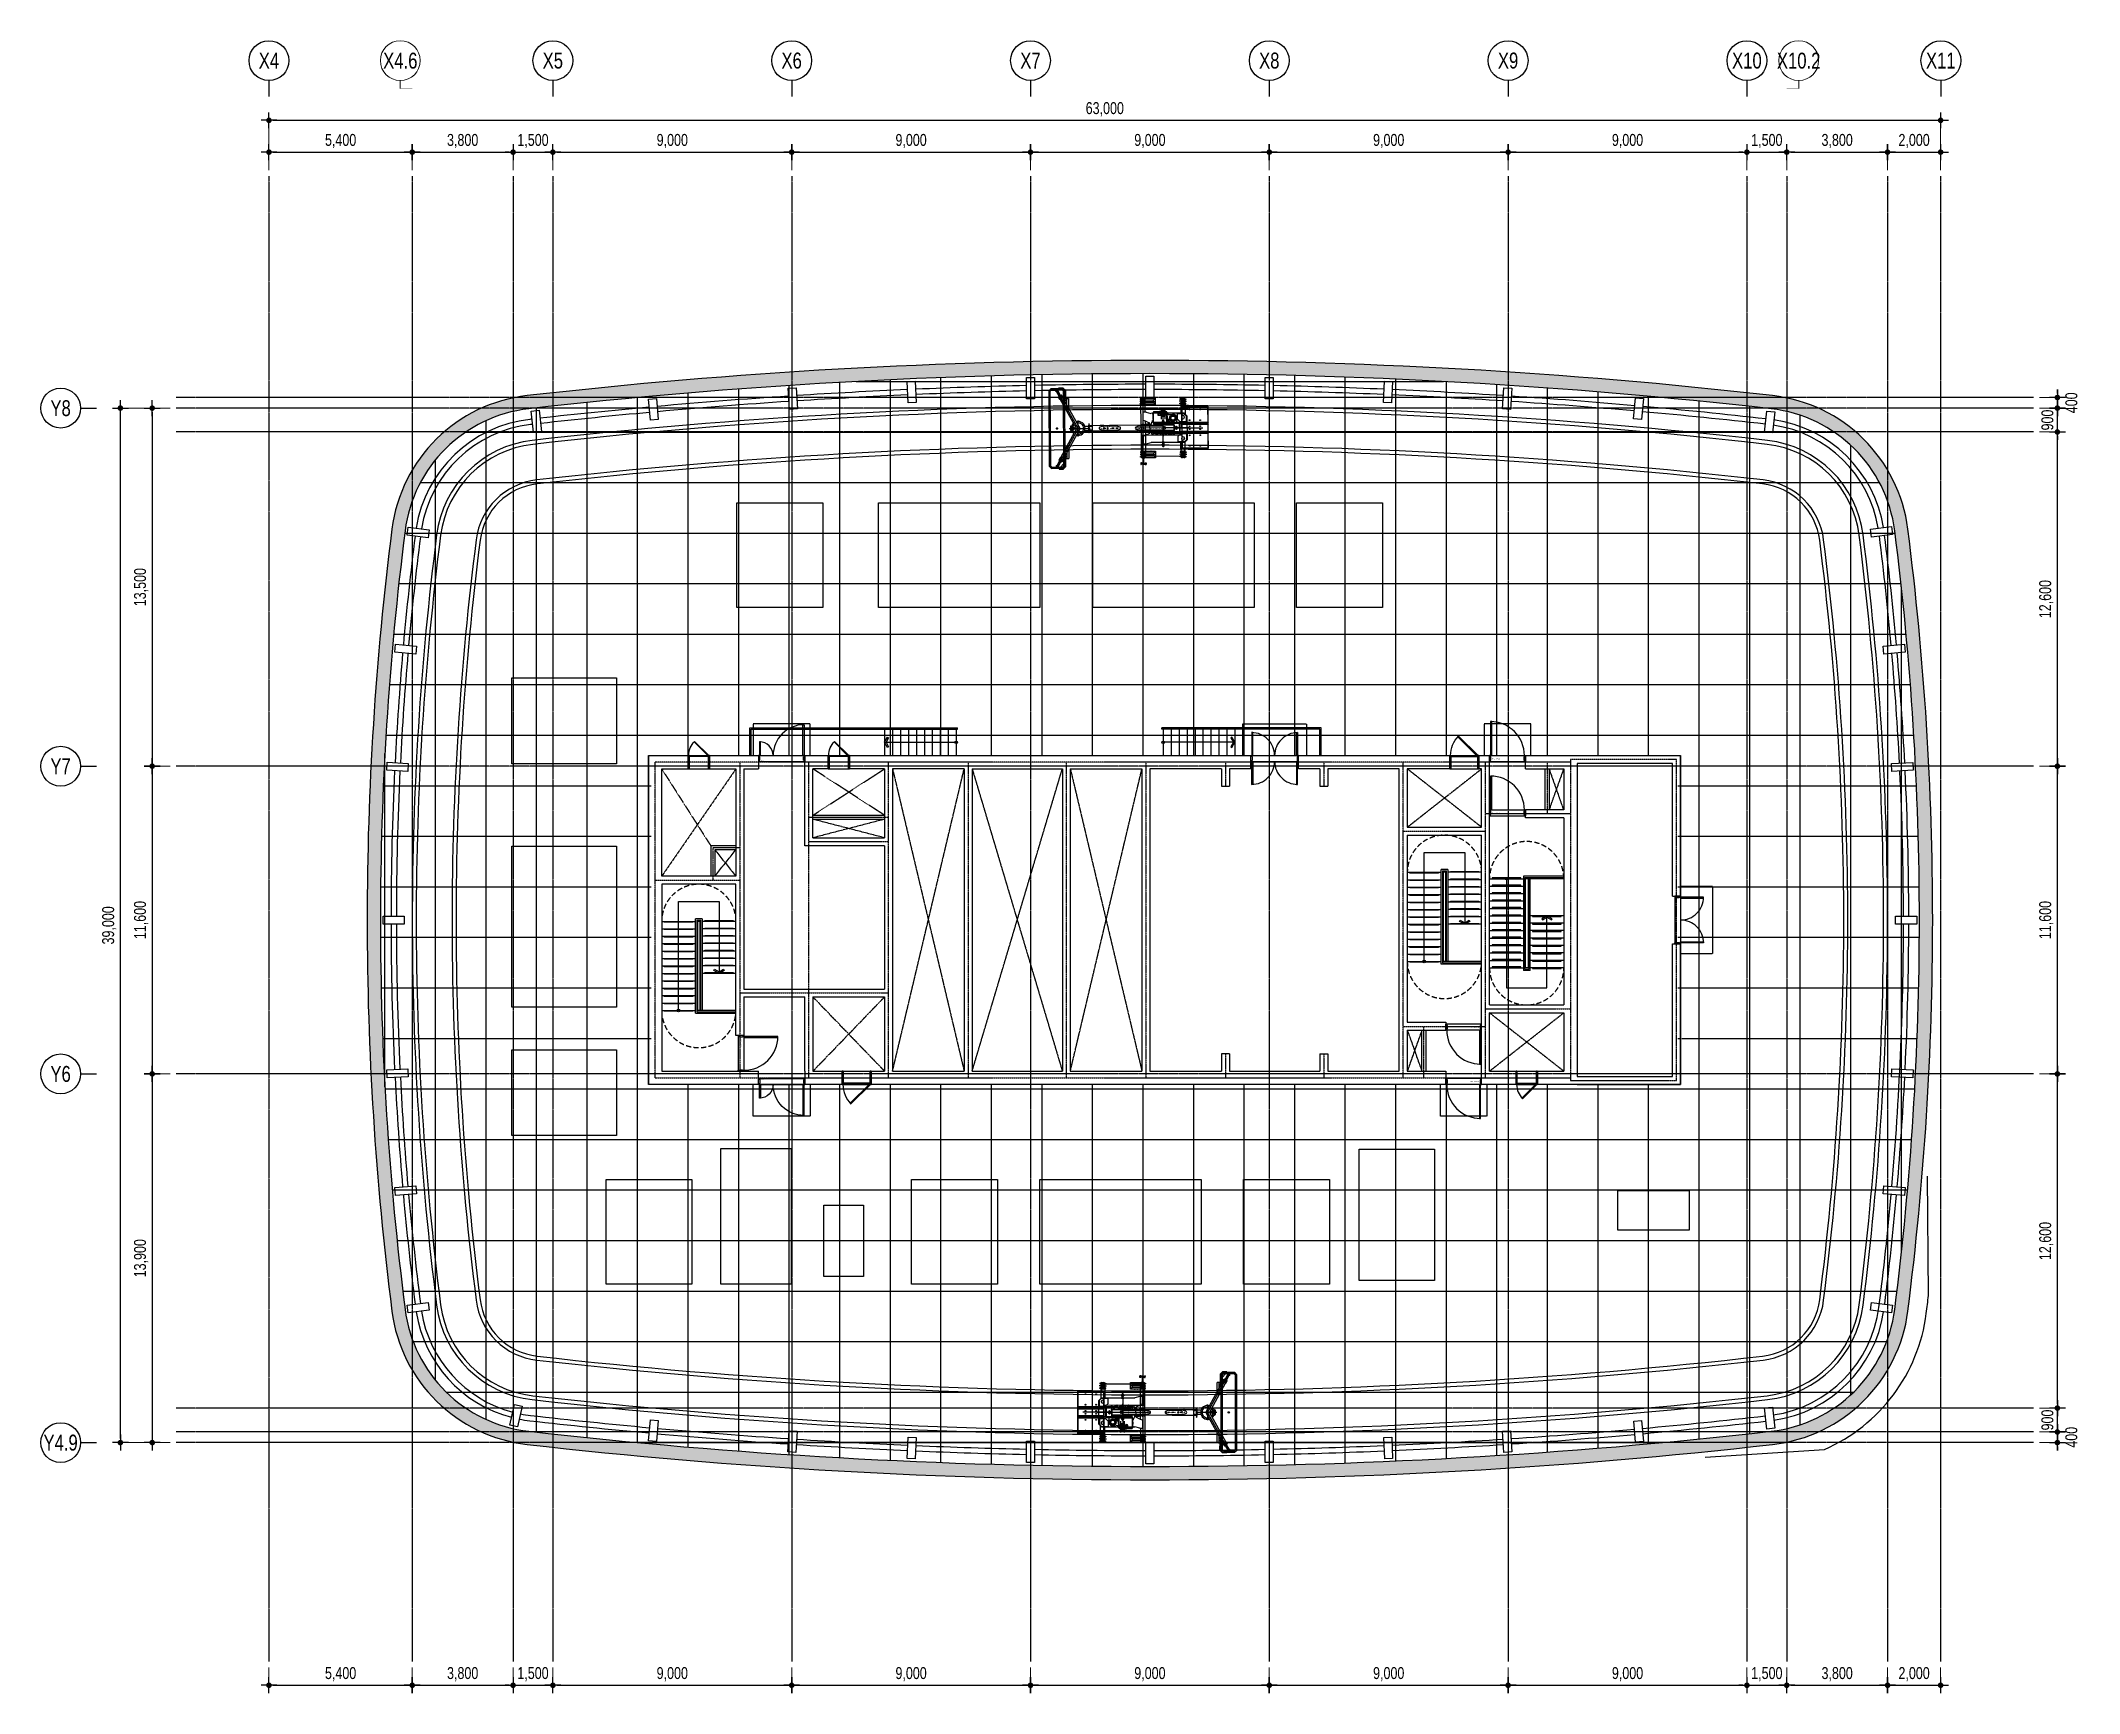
# Model space of a CAD drawing. Header units: millimetres. Extents: x -179076 to 119312, y -18667 to 180141.
# Drawn here: x -104613 to -27790, y 117841 to 180141 of the extents above; entities that cross this region are included whole.
import ezdxf
from ezdxf.enums import TextEntityAlignment as Align

# ---------------------------------------------------------------- set-up
doc = ezdxf.new("R2010")
doc.units = ezdxf.units.MM
for name, pattern in [('X-CORE_PH$0$CEN', [62, 60, -1, 0, -1]), ('X-CORE_PH$0$CENTER2', [1.125, 0.75, -0.125, 0.125, -0.125]), ('X-CORE_PH$0$DASHED', [3, 2, -1]), ('X-CORE_PH$0$HID', [1.5, 1, -0.5]), ('X-CORE_PH$0$HIDDEN', [9.525, 6.35, -3.175]), ('X-GRID_5~ROOF$0$CENTER2', [1.125, 0.75, -0.125, 0.125, -0.125])]:
    doc.linetypes.add(name, pattern=pattern)
doc.layers.get('0').update_dxf_attribs({"lineweight": 20})
doc.layers.get('Defpoints').update_dxf_attribs({"color": 151, "lineweight": 9})
for name, color, linetype in [('A-DIM1', 7, 'Continuous'), ('A-SYM', 7, 'Continuous'), ('X-CORE_PH$0$A-CEN2', 8, 'X-CORE_PH$0$CENTER2'), ('X-CORE_PH$0$A-CON', 2, 'Continuous'), ('X-CORE_PH$0$A-DOOR', 4, 'Continuous'), ('X-CORE_PH$0$A-DOORF', 9, 'Continuous'), ('X-CORE_PH$0$A-ELE4', 8, 'Continuous'), ('X-CORE_PH$0$A-HID1', 7, 'X-CORE_PH$0$HID'), ('X-CORE_PH$0$A-HR', 6, 'Continuous'), ('X-CORE_PH$0$A-OPEN1', 1, 'X-CORE_PH$0$CEN'), ('X-CORE_PH$0$A-OPEN2', 9, 'X-CORE_PH$0$DASHED'), ('X-CORE_PH$0$A-STR', 4, 'Continuous'), ('X-CORE_PH$0$A-SYM', 7, 'Continuous'), ('X-CORE_PH$0$A-WALD', 7, 'Continuous'), ('X-CORE_PH$0$X-CORE-HOTEL-1F$0$A-DOOR', 4, 'Continuous'), ('X-CORE_PH$0$X-CORE-HOTEL-1F$0$A-DOORF', 9, 'Continuous'), ('X-EXT_PH$0$A-254', 254, 'Continuous'), ('X-EXT_PH$0$A-ELE1', 2, 'Continuous'), ('X-EXT_PH$0$A-ELE2', 3, 'Continuous'), ('X-EXT_PH$0$A-ELE3', 4, 'Continuous'), ('X-EXT_PH$0$A-ELE4', 8, 'Continuous'), ('X-EXT_PH$0$A-ELES', 252, 'Continuous'), ('X-EXT_PH$0$A-MEP1a', 5, 'Continuous'), ('X-EXT_PH$0$A-PAT', 251, 'Continuous'), ('X-EXT_PH$0$A-STL', 6, 'Continuous'), ('X-EXT_PH$0$EA-K', 30, 'Continuous'), ('X-GRID_5~ROOF$0$A-CEN1', 1, 'X-GRID_5~ROOF$0$CENTER2')]:
    doc.layers.add(name, color=color, linetype=linetype)
doc.styles.add('Heerim', font='', dxfattribs={"width": 0.8})
doc.styles.add('Hrtext', font='', dxfattribs={"width": 0.8})
doc.styles.add('X-CORE_PH$0$X-CORE-HOTEL-1F$0$X-PLAN$0$Standard', font='')
doc.styles.add('X-CORE_PH$0$X-PLAN$0$Standard', font='')
doc.styles.get('Heerim').set_extended_font_data('Dotum')
doc.styles.get('Hrtext').set_extended_font_data('Dotum')
doc.styles.get('X-CORE_PH$0$X-CORE-HOTEL-1F$0$X-PLAN$0$Standard').set_extended_font_data('DotumChe')
doc.styles.get('X-CORE_PH$0$X-PLAN$0$Standard').set_extended_font_data('DotumChe')
doc.dimstyles.new('HEERIM(Ext)', dxfattribs={"dimtxt": 3, "dimasz": 1, "dimexe": 2, "dimexo": 1.5, "dimgap": 1, "dimtad": 1, "dimdec": 0, "dimzin": 0, "dimdsep": 46, "dimlunit": 6, "dimtxsty": 'Hrtext', "dimblk": 'dotdim1', "dimcen": 1, "dimdle": 2, "dimclrd": 256, "dimclre": 256, "dimclrt": 3, "dimadec": 0, "dimazin": 0, "dimtfac": 1, "dimtdec": 0, "dimtix": 1, "dimtmove": 2, "dimatfit": 3, "dimldrblk": 'dotdim1', "dimfxl": 2, "dimtolj": 1, "dimtzin": 0, "dimlwd": -1, "dimarcsym": 0})

# ---------------------------------------------------------------- blocks, each defined once
blk = doc.blocks.new('X-EXT_PH$0$bmu_office')
at = {"layer": 'X-EXT_PH$0$A-MEP1a', "color": 251}
for p, q in [((1286912, -1563150), (1286937, -1563136)), ((1287056, -1563409), (1286912, -1563150)), ((1286913, -1563151), (1286937, -1563138)), ((1286966, -1563132), (1286917, -1563159)), ((1286967, -1563133), (1286918, -1563160)), ((1287058, -1563407), (1286920, -1563158)), ((1287749, -1564601), (1286921, -1563107)), ((1286921, -1563166), (1286924, -1563164)), ((1286922, -1563167), (1286924, -1563165)), ((1286961, -1563123), (1286937, -1563136)), ((1286962, -1563124), (1286937, -1563138)), ((1286940, -1563167), (1286962, -1563155)), ((1287105, -1563381), (1286961, -1563123)), ((1287102, -1563383), (1286964, -1563133)), ((1286970, -1563139), (1286968, -1563140)), ((1286971, -1563140), (1286968, -1563141)), ((1286970, -1563277), (1287036, -1563240)), ((1287094, -1563348), (1287088, -1563352)), ((1287090, -1563355), (1287096, -1563352)), ((1287119, -1563393), (1287094, -1563348)), ((1287116, -1563346), (1287098, -1563355)), ((1287171, -1563425), (1287130, -1563350)), ((1287062, -1563496), (1287016, -1563413)), ((1287020, -1563399), (1287037, -1563389)), ((1287033, -1563382), (1287039, -1563379)), ((1287058, -1563427), (1287033, -1563382)), ((1287041, -1563382), (1287035, -1563385)), ((1287039, -1563424), (1287050, -1563443)), ((1287085, -1563404), (1287055, -1563421)), ((1287058, -1563407), (1287056, -1563409)), ((1287062, -1563413), (1287058, -1563407)), ((1287089, -1563410), (1287058, -1563427)), ((1287083, -1563401), (1287062, -1563413)), ((1287680, -1564601), (1287070, -1563501)), ((1287119, -1563466), (1287071, -1563492)), ((1287124, -1563473), (1287076, -1563500)), ((1287083, -1563401), (1287105, -1563389)), ((1287085, -1563404), (1287116, -1563387)), ((1287089, -1563410), (1287119, -1563393)), ((1287102, -1563383), (1287105, -1563381)), ((1287105, -1563389), (1287102, -1563383)), ((1287119, -1563466), (1287168, -1563439)), ((1287124, -1563473), (1287172, -1563446)), ((1287127, -1563376), (1287137, -1563395)), ((1287176, -1563433), (1287171, -1563425)), ((1287818, -1564601), (1287175, -1563443)), ((1287289, -1563491), (1287209, -1563491)), ((1287267, -1563849), (1287214, -1563849)), ((1287236, -1563551), (1287296, -1563551)), ((1287242, -1563470), (1287274, -1563470)), ((1287242, -1563870), (1287302, -1563870)), ((1287251, -1563551), (1287251, -1563538)), ((1287251, -1563551), (1287251, -1563565)), ((1287255, -1563534), (1287255, -1563534)), ((1287255, -1563569), (1287255, -1563569)), ((1287256, -1563551), (1287256, -1563548)), ((1287256, -1563551), (1287256, -1563554)), ((1287259, -1563538), (1287259, -1563538)), ((1287259, -1563539), (1287260, -1563539)), ((1287259, -1563564), (1287260, -1563564)), ((1287259, -1563565), (1287259, -1563565)), ((1287277, -1563544), (1287260, -1563540)), ((1287274, -1563548), (1287260, -1563545)), ((1287274, -1563555), (1287260, -1563558)), ((1287277, -1563559), (1287260, -1563563)), ((1287274, -1563470), (1287392, -1563470)), ((1287276, -1563551), (1287276, -1563550)), ((1287276, -1563551), (1287276, -1563552)), ((1287281, -1563551), (1287281, -1563547)), ((1287281, -1563551), (1287281, -1563555)), ((1287302, -1563870), (1287392, -1563870)), ((1287317, -1563430), (1287317, -1563896)), ((1287392, -1563470), (1287392, -1563870)), ((1290199, -1563601), (1290077, -1563601)), ((1290161, -1563504), (1290089, -1563504)), ((1290089, -1563504), (1290089, -1563529)), ((1290162, -1563529), (1290089, -1563529)), ((1290162, -1563674), (1290089, -1563674)), ((1290089, -1563699), (1290089, -1563674)), ((1290161, -1563699), (1290089, -1563699)), ((1290119, -1564601), (1290119, -1563511)), ((1290129, -1563511), (1290119, -1563511)), ((1290124, -1563511), (1290124, -1563506)), ((1290274, -1563506), (1290124, -1563506)), ((1290279, -1563511), (1290129, -1563511)), ((1290136, -1563504), (1290136, -1563529)), ((1290136, -1563699), (1290136, -1563674)), ((1290140, -1563601), (1290609, -1563601)), ((1290161, -1563501), (1290236, -1563501)), ((1290161, -1563501), (1290161, -1563531)), ((1290161, -1563531), (1290161, -1563587)), ((1290161, -1563615), (1290161, -1563671)), ((1290161, -1563671), (1290161, -1563701)), ((1290161, -1563701), (1290236, -1563701)), ((1290167, -1563601), (1290647, -1563601)), ((1290176, -1563501), (1290176, -1563531)), ((1290176, -1563531), (1290176, -1563568)), ((1290176, -1563634), (1290176, -1563671)), ((1290176, -1563671), (1290176, -1563701)), ((1290179, -1563541), (1290179, -1563535)), ((1290179, -1563667), (1290179, -1563535)), ((1290179, -1563661), (1290179, -1563667)), ((1290199, -1563601), (1290199, -1563480)), ((1290199, -1563494), (1290199, -1563711)), ((1290199, -1563601), (1290199, -1563723)), ((1290199, -1563601), (1290320, -1563601)), ((1290199, -1564301), (1290199, -1564001)), ((1290309, -1564001), (1290199, -1564001)), ((1290219, -1563541), (1290219, -1563535)), ((1290219, -1563535), (1290219, -1563667)), ((1290219, -1563661), (1290219, -1563667)), ((1290221, -1563531), (1290221, -1563501)), ((1290221, -1563568), (1290221, -1563531)), ((1290221, -1563671), (1290221, -1563634)), ((1290221, -1563701), (1290221, -1563671)), ((1290236, -1563531), (1290236, -1563501)), ((1290236, -1563504), (1290244, -1563504)), ((1290236, -1563529), (1290244, -1563529)), ((1290236, -1563529), (1290244, -1563529)), ((1290236, -1563587), (1290236, -1563529)), ((1290236, -1563587), (1290236, -1563531)), ((1290236, -1563701), (1290236, -1563615)), ((1290236, -1563674), (1290236, -1563615)), ((1290244, -1563674), (1290236, -1563674)), ((1290236, -1563674), (1290244, -1563674)), ((1290236, -1563699), (1290244, -1563699)), ((1290591, -1563551), (1290244, -1563551)), ((1290244, -1563651), (1290591, -1563651)), ((1290274, -1563511), (1290274, -1563506)), ((1290279, -1564001), (1290279, -1563511)), ((1290309, -1564001), (1290496, -1564051)), ((1290397, -1563479), (1290397, -1563472)), ((1290399, -1563469), (1290416, -1563469)), ((1290414, -1563479), (1290414, -1563472)), ((1290416, -1563469), (1290481, -1563469)), ((1290498, -1563469), (1290481, -1563469)), ((1290484, -1563479), (1290484, -1563472)), ((1290949, -1564051), (1290496, -1564051)), ((1290501, -1563479), (1290501, -1563472)), ((1290568, -1564048), (1290580, -1564048)), ((1290568, -1564078), (1290568, -1564048)), ((1290580, -1564078), (1290568, -1564078)), ((1290580, -1564013), (1290580, -1564193)), ((1290583, -1564013), (1290583, -1564193)), ((1290583, -1564373), (1290583, -1564013)), ((1290591, -1563551), (1290660, -1563479)), ((1290591, -1563651), (1290591, -1563551)), ((1290591, -1563651), (1290660, -1563724)), ((1291073, -1563990), (1290603, -1563990)), ((1291073, -1563993), (1290603, -1563993)), ((1290603, -1563993), (1291073, -1563993)), ((1290648, -1563990), (1290648, -1563978)), ((1290648, -1563978), (1290678, -1563978)), ((1290678, -1563978), (1290678, -1563990)), ((1290742, -1564051), (1291083, -1564051)), ((1290752, -1563991), (1290752, -1564112)), ((1290760, -1563983), (1290762, -1563983)), ((1290760, -1564120), (1290762, -1564120)), ((1290762, -1563979), (1290762, -1564124)), ((1290762, -1563979), (1290824, -1563979)), ((1290762, -1564124), (1290824, -1564124)), ((1290824, -1563959), (1290824, -1564144)), ((1290824, -1563959), (1290834, -1563959)), ((1290834, -1563959), (1290834, -1564144)), ((1290834, -1563991), (1290881, -1563991)), ((1290834, -1564111), (1290881, -1564111)), ((1290881, -1563836), (1290881, -1564266)), ((1290881, -1563941), (1291017, -1563941)), ((1290885, -1564109), (1290885, -1564143)), ((1290919, -1564107), (1290887, -1564107)), ((1290928, -1564102), (1290933, -1564093)), ((1290946, -1564091), (1290937, -1564091)), ((1291073, -1564029), (1290946, -1564029)), ((1290946, -1564105), (1290946, -1564029)), ((1290946, -1564091), (1290946, -1564161)), ((1290948, -1563985), (1290947, -1563985)), ((1290947, -1563988), (1290947, -1563985)), ((1290950, -1563988), (1290947, -1563988)), ((1290947, -1563989), (1290959, -1563989)), ((1290947, -1563990), (1290947, -1563989)), ((1290949, -1563985), (1290948, -1563985)), ((1290949, -1565237), (1290949, -1563975)), ((1290949, -1565237), (1290949, -1563975)), ((1290953, -1563985), (1290949, -1563985)), ((1290949, -1563988), (1290949, -1563989)), ((1291749, -1564051), (1290949, -1564051)), ((1290950, -1563988), (1290950, -1563985)), ((1290956, -1563988), (1290950, -1563988)), ((1290952, -1564091), (1290952, -1564029)), ((1291073, -1564064), (1290952, -1564064)), ((1290952, -1564091), (1290952, -1564161)), ((1290952, -1564091), (1291011, -1564091)), ((1290957, -1563985), (1290953, -1563985)), ((1290956, -1563988), (1290956, -1563985)), ((1290959, -1563988), (1290956, -1563988)), ((1290958, -1563985), (1290957, -1563985)), ((1290957, -1563988), (1290957, -1563989)), ((1290958, -1563985), (1290959, -1563985)), ((1290959, -1563988), (1290959, -1563985)), ((1290959, -1563990), (1290959, -1563989)), ((1291028, -1563978), (1290998, -1563978)), ((1290998, -1563990), (1290998, -1563978)), ((1291013, -1564159), (1291013, -1564093)), ((1291013, -1564101), (1291013, -1564101)), ((1291013, -1564102), (1291013, -1564101)), ((1291017, -1563836), (1291017, -1564029)), ((1291017, -1564026), (1291053, -1564026)), ((1291017, -1564064), (1291017, -1564266)), ((1291017, -1564076), (1291053, -1564076)), ((1291028, -1563978), (1291028, -1563990)), ((1291028, -1563989), (1291029, -1563989)), ((1291029, -1563990), (1291029, -1563989)), ((1291053, -1563991), (1291053, -1564029)), ((1291053, -1563991), (1291073, -1563991)), ((1291053, -1564064), (1291053, -1564111)), ((1291053, -1564111), (1291073, -1564111)), ((1291063, -1563991), (1291063, -1564029)), ((1291063, -1564064), (1291063, -1564111)), ((1291073, -1563991), (1291073, -1564111)), ((1291093, -1564193), (1291093, -1564013)), ((1291093, -1564013), (1291093, -1564373)), ((1291096, -1564193), (1291096, -1564013)), ((1291096, -1564048), (1291108, -1564048)), ((1291096, -1564078), (1291099, -1564078)), ((1291096, -1564081), (1291096, -1564078)), ((1291108, -1564078), (1291096, -1564078)), ((1291096, -1564080), (1291096, -1564080)), ((1291096, -1564081), (1291099, -1564081)), ((1291096, -1564087), (1291096, -1564081)), ((1291096, -1564102), (1291303, -1564082)), ((1291096, -1564104), (1291304, -1564084)), ((1291096, -1564104), (1291304, -1564084)), ((1291096, -1564087), (1291099, -1564087)), ((1291096, -1564090), (1291096, -1564087)), ((1291096, -1564089), (1291096, -1564089)), ((1291096, -1564090), (1291099, -1564090)), ((1291096, -1564122), (1291099, -1564122)), ((1291096, -1564125), (1291096, -1564122)), ((1291096, -1564124), (1291096, -1564124)), ((1291100, -1564079), (1291099, -1564078)), ((1291100, -1564089), (1291099, -1564090)), ((1291100, -1564123), (1291099, -1564122)), ((1291100, -1564080), (1291100, -1564079)), ((1291100, -1564084), (1291100, -1564080)), ((1291100, -1564089), (1291100, -1564084)), ((1291100, -1564089), (1291100, -1564089)), ((1291100, -1564124), (1291100, -1564123)), ((1291100, -1564128), (1291100, -1564124)), ((1291108, -1564048), (1291108, -1564078)), ((1291145, -1564092), (1291144, -1564093)), ((1291145, -1564097), (1291144, -1564093)), ((1291146, -1564092), (1291145, -1564092)), ((1291149, -1564097), (1291145, -1564097)), ((1291152, -1564092), (1291146, -1564092)), ((1291147, -1564097), (1291147, -1564097)), ((1291149, -1564097), (1291148, -1564093)), ((1291156, -1564096), (1291149, -1564097)), ((1291149, -1564099), (1291149, -1564099)), ((1291157, -1564091), (1291152, -1564092)), ((1291156, -1564096), (1291156, -1564092)), ((1291160, -1564096), (1291156, -1564096)), ((1291156, -1564099), (1291156, -1564099)), ((1291158, -1564091), (1291157, -1564091)), ((1291158, -1564091), (1291159, -1564091)), ((1291158, -1564096), (1291158, -1564096)), ((1291160, -1564096), (1291159, -1564091)), ((1291336, -1564077), (1291335, -1564077)), ((1291335, -1564081), (1291335, -1564077)), ((1291338, -1564082), (1291335, -1564081)), ((1291337, -1564077), (1291336, -1564077)), ((1291336, -1564082), (1291348, -1564084)), ((1291336, -1564082), (1291336, -1564082)), ((1291343, -1564078), (1291337, -1564077)), ((1291338, -1564082), (1291339, -1564078)), ((1291338, -1564082), (1291338, -1564083)), ((1291346, -1564083), (1291338, -1564082)), ((1291338, -1564084), (1291338, -1564085)), ((1291348, -1564079), (1291343, -1564078)), ((1291345, -1564086), (1291345, -1564086)), ((1291346, -1564083), (1291346, -1564079)), ((1291349, -1564084), (1291346, -1564083)), ((1291346, -1564084), (1291346, -1564084)), ((1291349, -1564079), (1291348, -1564079)), ((1291348, -1564083), (1291348, -1564084)), ((1291349, -1564079), (1291350, -1564080)), ((1291349, -1564084), (1291350, -1564080)), ((1291749, -1564071), (1291499, -1564071)), ((1291499, -1564271), (1291499, -1564071)), ((1291699, -1563601), (1291558, -1563601)), ((1291661, -1563504), (1291589, -1563504)), ((1291589, -1563504), (1291589, -1563529)), ((1291662, -1563529), (1291589, -1563529)), ((1291662, -1563674), (1291589, -1563674)), ((1291589, -1563699), (1291589, -1563674)), ((1291661, -1563699), (1291589, -1563699)), ((1291619, -1563521), (1291619, -1564051)), ((1291619, -1563521), (1291619, -1564051)), ((1291619, -1563521), (1291779, -1563521)), ((1291619, -1563521), (1291779, -1563521)), ((1291624, -1563516), (1291774, -1563516)), ((1291624, -1563516), (1291774, -1563516)), ((1291624, -1563516), (1291624, -1563521)), ((1291624, -1563516), (1291624, -1563521)), ((1291636, -1563504), (1291636, -1563529)), ((1291636, -1563699), (1291636, -1563674)), ((1292649, -1563801), (1291649, -1563801)), ((1291649, -1563801), (1291649, -1565401)), ((1291650, -1563836), (1291670, -1563816)), ((1291670, -1563836), (1291650, -1563836)), ((1291650, -1563836), (1291650, -1564396)), ((1291661, -1563501), (1291736, -1563501)), ((1291661, -1563501), (1291661, -1563531)), ((1291661, -1563531), (1291661, -1563587)), ((1291661, -1563615), (1291661, -1563671)), ((1291661, -1563671), (1291661, -1563701)), ((1291661, -1563701), (1291736, -1563701)), ((1291670, -1563816), (1291670, -1563836)), ((1292630, -1563816), (1291670, -1563816)), ((1291670, -1564396), (1291670, -1563836)), ((1291670, -1563836), (1292630, -1563836)), ((1291676, -1563501), (1291676, -1563531)), ((1291676, -1563531), (1291676, -1563568)), ((1291676, -1563634), (1291676, -1563671)), ((1291676, -1563671), (1291676, -1563701)), ((1291679, -1563541), (1291679, -1563535)), ((1291679, -1563667), (1291679, -1563535)), ((1291679, -1563661), (1291679, -1563667)), ((1291699, -1563601), (1291699, -1563461)), ((1291699, -1563494), (1291699, -1563711)), ((1291699, -1563601), (1291699, -1563742)), ((1291699, -1563601), (1291839, -1563601)), ((1291719, -1563541), (1291719, -1563535)), ((1291719, -1563535), (1291719, -1563667)), ((1291719, -1563661), (1291719, -1563667)), ((1291721, -1563531), (1291721, -1563501)), ((1291721, -1563568), (1291721, -1563531)), ((1291721, -1563671), (1291721, -1563634)), ((1291721, -1563701), (1291721, -1563671)), ((1291736, -1563531), (1291736, -1563501)), ((1291736, -1563504), (1291808, -1563504)), ((1291736, -1563529), (1291808, -1563529)), ((1291736, -1563587), (1291736, -1563531)), ((1291736, -1563701), (1291736, -1563615)), ((1291736, -1563674), (1291736, -1563615)), ((1291736, -1563674), (1291808, -1563674)), ((1291736, -1563699), (1291808, -1563699)), ((1291749, -1564051), (1291849, -1564151)), ((1291749, -1564071), (1291829, -1564151)), ((1291761, -1563504), (1291761, -1563529)), ((1291761, -1563699), (1291761, -1563674)), ((1291774, -1563516), (1291774, -1563521)), ((1291774, -1563516), (1291774, -1563521)), ((1291779, -1563521), (1291779, -1564081)), ((1291779, -1563521), (1291779, -1564081)), ((1291808, -1563504), (1291808, -1563529)), ((1291808, -1563699), (1291808, -1563674)), ((1292630, -1563816), (1292650, -1563836)), ((1292630, -1563836), (1292630, -1563816)), ((1292650, -1563836), (1292630, -1563836)), ((1292630, -1563836), (1292630, -1564396)), ((1292649, -1565401), (1292649, -1563801)), ((1292650, -1564396), (1292650, -1563836)), ((1287749, -1564601), (1286932, -1566075)), ((1287680, -1564601), (1287070, -1565701)), ((1287818, -1564601), (1287175, -1565760)), ((1287405, -1564601), (1288199, -1564601)), ((1287485, -1564521), (1287455, -1564521)), ((1287455, -1564521), (1287455, -1564681)), ((1287455, -1564681), (1287485, -1564681)), ((1287480, -1564571), (1287609, -1564571)), ((1287480, -1564631), (1287609, -1564631)), ((1287500, -1564521), (1287491, -1564521)), ((1287500, -1564681), (1287491, -1564681)), ((1287502, -1564491), (1287497, -1564489)), ((1287502, -1564711), (1287497, -1564713)), ((1287500, -1564681), (1287500, -1564681)), ((1287609, -1564601), (1287609, -1564571)), ((1287609, -1564601), (1287609, -1564631)), ((1287749, -1564901), (1287749, -1564301)), ((1287997, -1564521), (1288149, -1564521)), ((1287997, -1564681), (1288149, -1564681)), ((1288149, -1564501), (1288149, -1564701)), ((1288151, -1564430), (1288151, -1564426)), ((1288164, -1564426), (1288151, -1564426)), ((1288151, -1564430), (1288151, -1564448)), ((1288151, -1564448), (1288151, -1564481)), ((1288152, -1564448), (1288151, -1564448)), ((1288151, -1564481), (1288151, -1564491)), ((1288164, -1564481), (1288151, -1564481)), ((1288151, -1564491), (1288151, -1564481)), ((1288151, -1564491), (1288151, -1564711)), ((1288164, -1564491), (1288151, -1564491)), ((1288151, -1564711), (1288151, -1564491)), ((1288151, -1564711), (1288151, -1564721)), ((1288164, -1564711), (1288151, -1564711)), ((1288151, -1564721), (1288151, -1564711)), ((1288151, -1564721), (1288151, -1564755)), ((1288164, -1564721), (1288151, -1564721)), ((1288151, -1564755), (1288152, -1564754)), ((1288151, -1564755), (1288151, -1564773)), ((1288151, -1564776), (1288151, -1564773)), ((1288164, -1564776), (1288151, -1564776)), ((1288152, -1564448), (1288152, -1564478)), ((1288152, -1564478), (1288152, -1564481)), ((1288152, -1564721), (1288152, -1564725)), ((1288152, -1564725), (1288152, -1564754)), ((1288164, -1564426), (1288164, -1564430)), ((1288164, -1564478), (1288164, -1564430)), ((1288164, -1564481), (1288164, -1564478)), ((1288164, -1564491), (1288164, -1564481)), ((1288164, -1564481), (1288189, -1564481)), ((1288166, -1564489), (1288164, -1564489)), ((1288164, -1564711), (1288164, -1564491)), ((1288166, -1564513), (1288164, -1564513)), ((1288204, -1564521), (1288164, -1564521)), ((1288164, -1564526), (1288164, -1564521)), ((1288164, -1564526), (1288204, -1564526)), ((1288166, -1564534), (1288164, -1564534)), ((1288166, -1564558), (1288164, -1564558)), ((1288166, -1564589), (1288164, -1564589)), ((1288166, -1564613), (1288164, -1564613)), ((1288166, -1564644), (1288164, -1564644)), ((1288166, -1564668), (1288164, -1564668)), ((1288204, -1564676), (1288164, -1564676)), ((1288164, -1564681), (1288164, -1564676)), ((1288164, -1564681), (1288204, -1564681)), ((1288166, -1564689), (1288164, -1564689)), ((1288164, -1564721), (1288164, -1564711)), ((1288166, -1564713), (1288164, -1564713)), ((1288164, -1564725), (1288164, -1564721)), ((1288189, -1564721), (1288164, -1564721)), ((1288164, -1564773), (1288164, -1564725)), ((1288164, -1564773), (1288164, -1564776)), ((1288166, -1564513), (1288166, -1564489)), ((1288167, -1564490), (1288166, -1564489)), ((1288167, -1564513), (1288166, -1564513)), ((1288166, -1564558), (1288166, -1564534)), ((1288167, -1564535), (1288166, -1564534)), ((1288167, -1564558), (1288166, -1564558)), ((1288166, -1564613), (1288166, -1564589)), ((1288167, -1564590), (1288166, -1564589)), ((1288167, -1564613), (1288166, -1564613)), ((1288166, -1564668), (1288166, -1564644)), ((1288167, -1564645), (1288166, -1564644)), ((1288167, -1564668), (1288166, -1564668)), ((1288166, -1564713), (1288166, -1564689)), ((1288167, -1564690), (1288166, -1564689)), ((1288167, -1564713), (1288166, -1564713)), ((1288167, -1564490), (1288167, -1564513)), ((1288167, -1564491), (1288174, -1564491)), ((1288167, -1564501), (1288167, -1564491)), ((1288167, -1564492), (1288167, -1564492)), ((1288167, -1564501), (1288174, -1564501)), ((1288167, -1564512), (1288167, -1564501)), ((1288167, -1564511), (1288167, -1564511)), ((1288167, -1564512), (1288174, -1564512)), ((1288167, -1564534), (1288174, -1564534)), ((1288167, -1564540), (1288167, -1564534)), ((1288167, -1564535), (1288167, -1564558)), ((1288167, -1564537), (1288167, -1564537)), ((1288167, -1564540), (1288174, -1564540)), ((1288167, -1564552), (1288167, -1564540)), ((1288167, -1564552), (1288174, -1564552)), ((1288167, -1564558), (1288167, -1564552)), ((1288167, -1564556), (1288167, -1564556)), ((1288167, -1564558), (1288174, -1564558)), ((1288167, -1564595), (1288167, -1564589)), ((1288167, -1564589), (1288174, -1564589)), ((1288167, -1564590), (1288167, -1564613)), ((1288167, -1564592), (1288167, -1564592)), ((1288167, -1564607), (1288167, -1564595)), ((1288167, -1564595), (1288174, -1564595)), ((1288167, -1564607), (1288174, -1564607)), ((1288167, -1564613), (1288167, -1564607)), ((1288167, -1564611), (1288167, -1564611)), ((1288167, -1564613), (1288174, -1564613)), ((1288167, -1564644), (1288174, -1564644)), ((1288167, -1564650), (1288167, -1564644)), ((1288167, -1564645), (1288167, -1564668)), ((1288167, -1564647), (1288167, -1564647)), ((1288167, -1564650), (1288174, -1564650)), ((1288167, -1564662), (1288167, -1564650)), ((1288167, -1564662), (1288174, -1564662)), ((1288167, -1564668), (1288167, -1564662)), ((1288167, -1564666), (1288167, -1564666)), ((1288167, -1564668), (1288174, -1564668)), ((1288167, -1564690), (1288167, -1564713)), ((1288167, -1564701), (1288167, -1564691)), ((1288167, -1564691), (1288174, -1564691)), ((1288167, -1564692), (1288167, -1564692)), ((1288167, -1564712), (1288167, -1564701)), ((1288167, -1564701), (1288174, -1564701)), ((1288167, -1564711), (1288167, -1564711)), ((1288167, -1564712), (1288174, -1564712)), ((1288175, -1564536), (1288174, -1564534)), ((1288175, -1564557), (1288174, -1564558)), ((1288175, -1564591), (1288174, -1564589)), ((1288175, -1564612), (1288174, -1564613)), ((1288175, -1564646), (1288174, -1564644)), ((1288175, -1564667), (1288174, -1564668)), ((1288175, -1564496), (1288175, -1564491)), ((1288175, -1564506), (1288175, -1564496)), ((1288289, -1564501), (1288175, -1564501)), ((1288175, -1564512), (1288175, -1564506)), ((1288175, -1564537), (1288175, -1564536)), ((1288175, -1564546), (1288175, -1564537)), ((1288175, -1564555), (1288175, -1564546)), ((1288175, -1564557), (1288175, -1564555)), ((1288175, -1564592), (1288175, -1564591)), ((1288175, -1564601), (1288175, -1564592)), ((1288175, -1564610), (1288175, -1564601)), ((1288175, -1564612), (1288175, -1564610)), ((1288175, -1564647), (1288175, -1564646)), ((1288175, -1564656), (1288175, -1564647)), ((1288175, -1564665), (1288175, -1564656)), ((1288175, -1564667), (1288175, -1564665)), ((1288175, -1564696), (1288175, -1564691)), ((1288175, -1564706), (1288175, -1564696)), ((1288175, -1564701), (1288289, -1564701)), ((1288175, -1564712), (1288175, -1564706)), ((1288189, -1564481), (1288289, -1564496)), ((1288289, -1564706), (1288189, -1564721)), ((1288289, -1564521), (1288204, -1564521)), ((1288204, -1564526), (1288204, -1564521)), ((1288204, -1564526), (1288289, -1564526)), ((1288289, -1564676), (1288204, -1564676)), ((1288204, -1564681), (1288204, -1564676)), ((1288204, -1564681), (1288289, -1564681)), ((1288289, -1564496), (1288289, -1564501)), ((1288928, -1564501), (1288289, -1564501)), ((1288289, -1564526), (1288289, -1564521)), ((1288289, -1564681), (1288289, -1564676)), ((1288289, -1564701), (1288928, -1564701)), ((1288289, -1564701), (1288289, -1564706)), ((1288721, -1564521), (1288566, -1564563)), ((1288566, -1564640), (1288721, -1564681)), ((1288629, -1564500), (1288573, -1564500)), ((1288573, -1564501), (1288573, -1564500)), ((1288573, -1564701), (1288573, -1564702)), ((1288573, -1564702), (1288629, -1564702)), ((1288629, -1564501), (1288629, -1564500)), ((1288658, -1564500), (1288629, -1564500)), ((1288629, -1564701), (1288629, -1564702)), ((1288629, -1564702), (1288658, -1564702)), ((1288639, -1564494), (1288648, -1564494)), ((1288639, -1564495), (1288639, -1564500)), ((1288639, -1564708), (1288639, -1564702)), ((1288648, -1564708), (1288639, -1564708)), ((1288649, -1564495), (1288649, -1564500)), ((1288649, -1564708), (1288649, -1564702)), ((1288714, -1564500), (1288658, -1564500)), ((1288658, -1564501), (1288658, -1564500)), ((1288658, -1564701), (1288658, -1564702)), ((1288658, -1564702), (1288714, -1564702)), ((1288706, -1564597), (1288787, -1564597)), ((1288787, -1564605), (1288707, -1564605)), ((1288714, -1564501), (1288714, -1564500)), ((1288714, -1564701), (1288714, -1564702)), ((1288934, -1564521), (1288721, -1564521)), ((1288934, -1564681), (1288721, -1564681)), ((1288854, -1564569), (1288853, -1564569)), ((1288853, -1564631), (1288854, -1564631)), ((1288864, -1564576), (1288864, -1564566)), ((1288864, -1564636), (1288864, -1564626)), ((1288928, -1564501), (1288934, -1564501)), ((1288934, -1564701), (1288928, -1564701)), ((1288934, -1564509), (1288933, -1564509)), ((1288933, -1564509), (1288933, -1564509)), ((1288933, -1564691), (1288936, -1564691)), ((1288933, -1564693), (1288934, -1564693)), ((1291366, -1564501), (1288934, -1564501)), ((1288934, -1564521), (1288934, -1564519)), ((1288934, -1564521), (1288943, -1564521)), ((1288934, -1564684), (1288934, -1564681)), ((1288934, -1564681), (1288943, -1564681)), ((1288934, -1564701), (1291366, -1564701)), ((1288937, -1564521), (1288937, -1564517)), ((1288937, -1564685), (1288937, -1564681)), ((1288939, -1564521), (1288939, -1564517)), ((1288939, -1564685), (1288939, -1564681)), ((1289199, -1564521), (1288943, -1564521)), ((1289199, -1564681), (1288943, -1564681)), ((1288967, -1564500), (1288951, -1564500)), ((1288951, -1564501), (1288951, -1564500)), ((1288951, -1564701), (1288951, -1564702)), ((1288951, -1564702), (1288967, -1564702)), ((1289046, -1564500), (1288967, -1564500)), ((1288967, -1564501), (1288967, -1564500)), ((1288967, -1564701), (1288967, -1564702)), ((1288967, -1564702), (1289046, -1564702)), ((1288978, -1564494), (1288987, -1564494)), ((1288978, -1564495), (1288978, -1564500)), ((1288978, -1564708), (1288978, -1564702)), ((1288987, -1564708), (1288978, -1564708)), ((1288988, -1564495), (1288988, -1564500)), ((1288988, -1564708), (1288988, -1564702)), ((1289022, -1564597), (1289088, -1564597)), ((1289088, -1564605), (1289022, -1564605)), ((1289046, -1564501), (1289046, -1564500)), ((1289069, -1564500), (1289046, -1564500)), ((1289046, -1564701), (1289046, -1564702)), ((1289046, -1564702), (1289069, -1564702)), ((1289047, -1564494), (1289056, -1564494)), ((1289047, -1564495), (1289047, -1564500)), ((1289047, -1564708), (1289047, -1564702)), ((1289056, -1564708), (1289047, -1564708)), ((1289057, -1564495), (1289057, -1564500)), ((1289057, -1564708), (1289057, -1564702)), ((1289083, -1564500), (1289069, -1564500)), ((1289069, -1564501), (1289069, -1564500)), ((1289069, -1564701), (1289069, -1564702)), ((1289069, -1564702), (1289083, -1564702)), ((1289083, -1564501), (1289083, -1564500)), ((1289083, -1564701), (1289083, -1564702)), ((1289186, -1564597), (1289251, -1564597)), ((1289251, -1564605), (1289186, -1564605)), ((1289325, -1564563), (1289199, -1564521)), ((1289199, -1564681), (1289325, -1564640)), ((1290047, -1564521), (1289920, -1564563)), ((1289920, -1564640), (1290047, -1564681)), ((1289924, -1564563), (1290050, -1564521)), ((1290050, -1564681), (1289924, -1564640)), ((1289998, -1564597), (1290063, -1564597)), ((1290063, -1564605), (1289998, -1564605)), ((1290047, -1564521), (1290050, -1564521)), ((1290949, -1564601), (1290047, -1564601)), ((1290047, -1564681), (1290050, -1564681)), ((1290050, -1564521), (1290896, -1564521)), ((1290896, -1564681), (1290050, -1564681)), ((1290119, -1564601), (1290119, -1565711)), ((1290128, -1564501), (1290159, -1564461)), ((1290159, -1564741), (1290128, -1564701)), ((1290923, -1564876), (1290150, -1564876)), ((1290150, -1564876), (1290150, -1565676)), ((1290159, -1564461), (1290205, -1564461)), ((1290205, -1564741), (1290159, -1564741)), ((1290262, -1564500), (1290179, -1564500)), ((1290179, -1564702), (1290262, -1564702)), ((1290199, -1564301), (1290279, -1564336)), ((1290199, -1564901), (1290279, -1564866)), ((1290205, -1564461), (1290262, -1564481)), ((1290217, -1564461), (1290205, -1564461)), ((1290262, -1564721), (1290205, -1564741)), ((1290217, -1564741), (1290205, -1564741)), ((1290217, -1564461), (1290274, -1564481)), ((1290274, -1564721), (1290217, -1564741)), ((1290219, -1564597), (1290284, -1564597)), ((1290284, -1564605), (1290219, -1564605)), ((1290262, -1564481), (1290262, -1564500)), ((1290274, -1564481), (1290262, -1564481)), ((1290274, -1564500), (1290262, -1564500)), ((1290262, -1564702), (1290262, -1564721)), ((1290274, -1564702), (1290262, -1564702)), ((1290274, -1564721), (1290262, -1564721)), ((1290274, -1564481), (1290274, -1564500)), ((1290274, -1564702), (1290274, -1564721)), ((1290279, -1564336), (1290279, -1564601)), ((1290279, -1564336), (1290431, -1564403)), ((1290279, -1564601), (1290279, -1564866)), ((1290279, -1564866), (1290449, -1564791)), ((1290279, -1564866), (1290279, -1565711)), ((1290287, -1564501), (1290322, -1564441)), ((1290287, -1564701), (1290322, -1564761)), ((1290322, -1564441), (1290388, -1564441)), ((1290322, -1564761), (1290388, -1564761)), ((1290463, -1564500), (1290380, -1564500)), ((1290463, -1564702), (1290380, -1564702)), ((1290401, -1564441), (1290388, -1564441)), ((1290388, -1564441), (1290463, -1564480)), ((1290388, -1564761), (1290463, -1564722)), ((1290388, -1564761), (1290401, -1564761)), ((1290401, -1564441), (1290475, -1564480)), ((1290401, -1564761), (1290475, -1564722)), ((1290440, -1564597), (1290506, -1564597)), ((1290506, -1564605), (1290440, -1564605)), ((1290449, -1564601), (1290449, -1564431)), ((1290449, -1564601), (1290449, -1564791)), ((1290475, -1564480), (1290463, -1564480)), ((1290463, -1564480), (1290463, -1564500)), ((1290475, -1564500), (1290463, -1564500)), ((1290463, -1564702), (1290475, -1564702)), ((1290463, -1564722), (1290463, -1564702)), ((1290463, -1564722), (1290475, -1564722)), ((1290475, -1564480), (1290475, -1564500)), ((1290475, -1564722), (1290475, -1564702)), ((1290490, -1564747), (1290486, -1564748)), ((1290486, -1564749), (1290486, -1564748)), ((1290486, -1564749), (1290486, -1564750)), ((1290486, -1564750), (1290488, -1564755)), ((1290491, -1564750), (1290488, -1564752)), ((1290488, -1564755), (1290490, -1564761)), ((1290490, -1564747), (1290491, -1564750)), ((1290494, -1564758), (1290490, -1564759)), ((1290490, -1564761), (1290490, -1564762)), ((1290490, -1564762), (1290491, -1564762)), ((1290495, -1564759), (1290491, -1564748)), ((1290491, -1564749), (1290491, -1564748)), ((1290491, -1564750), (1290494, -1564758)), ((1290495, -1564761), (1290491, -1564762)), ((1290492, -1564750), (1290492, -1564750)), ((1290494, -1564757), (1290494, -1564757)), ((1290494, -1564758), (1290495, -1564761)), ((1290494, -1564759), (1290495, -1564759)), ((1290547, -1564329), (1290546, -1564329)), ((1290546, -1564329), (1290546, -1564330)), ((1290549, -1564333), (1290546, -1564330)), ((1290550, -1564324), (1290547, -1564329)), ((1290551, -1564330), (1290548, -1564327)), ((1290551, -1564330), (1290549, -1564333)), ((1290553, -1564319), (1290550, -1564324)), ((1290550, -1564331), (1290551, -1564332)), ((1290551, -1564332), (1290557, -1564322)), ((1290556, -1564323), (1290551, -1564330)), ((1290556, -1564323), (1290552, -1564321)), ((1290552, -1564330), (1290552, -1564330)), ((1290553, -1564319), (1290555, -1564318)), ((1290553, -1564319), (1290553, -1564319)), ((1290558, -1564320), (1290555, -1564318)), ((1290558, -1564320), (1290556, -1564323)), ((1290556, -1564324), (1290556, -1564324)), ((1290557, -1564322), (1290557, -1564322)), ((1290567, -1564152), (1290572, -1564153)), ((1290572, -1564164), (1290567, -1564165)), ((1290568, -1564238), (1290579, -1564238)), ((1290568, -1564238), (1290568, -1564268)), ((1290580, -1564268), (1290568, -1564268)), ((1290574, -1564382), (1290569, -1564390)), ((1290569, -1564390), (1290590, -1564402)), ((1290642, -1564770), (1290569, -1564812)), ((1290569, -1564812), (1290574, -1564821)), ((1290579, -1564151), (1290572, -1564143)), ((1290572, -1564153), (1290572, -1564152)), ((1290572, -1564157), (1290572, -1564153)), ((1290572, -1564157), (1290576, -1564157)), ((1290572, -1564229), (1290572, -1564157)), ((1290572, -1564173), (1290572, -1564173)), ((1290576, -1564229), (1290572, -1564229)), ((1290573, -1564152), (1290573, -1564156)), ((1290573, -1564157), (1290573, -1564156)), ((1290573, -1564229), (1290573, -1564230)), ((1290573, -1564230), (1290573, -1564234)), ((1290586, -1564388), (1290574, -1564382)), ((1290574, -1564821), (1290647, -1564778)), ((1290590, -1564416), (1290575, -1564416)), ((1290575, -1564416), (1290575, -1564426)), ((1290575, -1564426), (1290590, -1564426)), ((1290578, -1564157), (1290576, -1564157)), ((1290576, -1564229), (1290578, -1564229)), ((1290579, -1564157), (1290578, -1564157)), ((1290578, -1564229), (1290579, -1564229)), ((1290579, -1564145), (1290579, -1564156)), ((1290580, -1564145), (1290579, -1564145)), ((1290579, -1564230), (1290579, -1564156)), ((1290580, -1564156), (1290579, -1564156)), ((1290579, -1564230), (1290579, -1564241)), ((1290579, -1564230), (1290580, -1564230)), ((1290579, -1564241), (1290580, -1564241)), ((1290583, -1564193), (1290580, -1564193)), ((1290580, -1564193), (1290580, -1564373)), ((1290583, -1564193), (1290580, -1564193)), ((1290583, -1564373), (1290583, -1564193)), ((1290605, -1564414), (1290585, -1564414)), ((1290585, -1564414), (1290585, -1564416)), ((1290591, -1564408), (1290586, -1564408)), ((1290586, -1564414), (1290586, -1564409)), ((1290595, -1564414), (1290586, -1564414)), ((1290587, -1564414), (1290587, -1564414)), ((1290590, -1564392), (1290590, -1564408)), ((1290590, -1564426), (1290590, -1564416)), ((1290650, -1564416), (1290590, -1564416)), ((1290650, -1564426), (1290590, -1564426)), ((1290590, -1564426), (1290590, -1564443)), ((1290590, -1564443), (1290600, -1564443)), ((1290591, -1564444), (1290590, -1564443)), ((1290599, -1564408), (1290591, -1564408)), ((1290599, -1564444), (1290591, -1564444)), ((1290595, -1564414), (1290595, -1564409)), ((1290603, -1564414), (1290595, -1564414)), ((1290603, -1564408), (1290599, -1564408)), ((1290599, -1564444), (1290600, -1564443)), ((1290600, -1564426), (1290600, -1564443)), ((1290932, -1564393), (1290603, -1564393)), ((1290932, -1564393), (1290603, -1564393)), ((1290603, -1564396), (1290930, -1564396)), ((1290603, -1564414), (1290603, -1564409)), ((1290603, -1564414), (1290603, -1564414)), ((1290605, -1564414), (1290605, -1564416)), ((1290639, -1564500), (1290623, -1564500)), ((1290623, -1564501), (1290623, -1564500)), ((1290623, -1564701), (1290623, -1564702)), ((1290623, -1564702), (1290639, -1564702)), ((1290631, -1564426), (1290640, -1564431)), ((1290655, -1564414), (1290635, -1564414)), ((1290635, -1564414), (1290635, -1564416)), ((1290641, -1564408), (1290636, -1564408)), ((1290636, -1564414), (1290636, -1564409)), ((1290645, -1564414), (1290636, -1564414)), ((1290637, -1564414), (1290637, -1564414)), ((1290718, -1564500), (1290639, -1564500)), ((1290639, -1564501), (1290639, -1564500)), ((1290639, -1564701), (1290639, -1564702)), ((1290639, -1564702), (1290718, -1564702)), ((1290640, -1564426), (1290640, -1564443)), ((1290640, -1564443), (1290650, -1564443)), ((1290641, -1564444), (1290640, -1564443)), ((1290649, -1564408), (1290641, -1564408)), ((1290649, -1564444), (1290641, -1564444)), ((1290647, -1564778), (1290642, -1564770)), ((1290654, -1564763), (1290644, -1564769)), ((1290645, -1564414), (1290645, -1564409)), ((1290653, -1564414), (1290645, -1564414)), ((1290653, -1564408), (1290649, -1564408)), ((1290649, -1564444), (1290650, -1564443)), ((1290649, -1564500), (1290650, -1564500)), ((1290650, -1564703), (1290649, -1564702)), ((1290649, -1564784), (1290662, -1564776)), ((1290650, -1564396), (1290650, -1564408)), ((1290665, -1564416), (1290650, -1564416)), ((1290650, -1564416), (1290650, -1564426)), ((1290650, -1564426), (1290665, -1564426)), ((1290650, -1564426), (1290650, -1564443)), ((1290650, -1564439), (1290653, -1564441)), ((1290650, -1564494), (1290659, -1564494)), ((1290650, -1564495), (1290650, -1564500)), ((1290650, -1564708), (1290650, -1564702)), ((1290659, -1564708), (1290650, -1564708)), ((1290653, -1564414), (1290653, -1564409)), ((1290653, -1564414), (1290653, -1564414)), ((1290655, -1564414), (1290655, -1564416)), ((1290655, -1564436), (1290655, -1564426)), ((1290655, -1564436), (1290713, -1564436)), ((1290713, -1564766), (1290655, -1564766)), ((1290655, -1564776), (1290655, -1564766)), ((1290655, -1564776), (1290713, -1564776)), ((1290658, -1564494), (1290728, -1564444)), ((1290728, -1564758), (1290658, -1564708)), ((1290660, -1564495), (1290660, -1564500)), ((1290660, -1564708), (1290660, -1564702)), ((1290661, -1564597), (1290727, -1564597)), ((1290727, -1564605), (1290661, -1564605)), ((1290665, -1564426), (1290665, -1564416)), ((1290713, -1564426), (1290665, -1564426)), ((1290679, -1564826), (1290692, -1564818)), ((1290692, -1564500), (1290692, -1564496)), ((1290692, -1564702), (1290692, -1564706)), ((1290696, -1564496), (1290696, -1564500)), ((1290696, -1564706), (1290696, -1564702)), ((1290974, -1564445), (1290699, -1564486)), ((1290974, -1564757), (1290699, -1564716)), ((1290703, -1564486), (1290979, -1564445)), ((1290703, -1564716), (1290979, -1564757)), ((1290738, -1564426), (1290713, -1564426)), ((1290713, -1564436), (1290738, -1564436)), ((1290738, -1564766), (1290713, -1564766)), ((1290713, -1564776), (1290738, -1564776)), ((1290718, -1564495), (1290718, -1564500)), ((1290718, -1564501), (1290718, -1564500)), ((1290741, -1564500), (1290718, -1564500)), ((1290718, -1564701), (1290718, -1564702)), ((1290718, -1564702), (1290741, -1564702)), ((1290718, -1564708), (1290718, -1564702)), ((1290719, -1564494), (1290728, -1564494)), ((1290728, -1564708), (1290719, -1564708)), ((1290728, -1564444), (1290748, -1564444)), ((1290728, -1564495), (1290728, -1564500)), ((1290728, -1564708), (1290728, -1564702)), ((1290748, -1564758), (1290728, -1564758)), ((1290730, -1564492), (1290731, -1564500)), ((1290731, -1564703), (1290730, -1564711)), ((1291138, -1564426), (1290738, -1564426)), ((1290738, -1564426), (1290738, -1564436)), ((1290738, -1564436), (1291138, -1564436)), ((1290738, -1564471), (1290773, -1564436)), ((1290738, -1564480), (1290738, -1564471)), ((1290738, -1564731), (1290738, -1564722)), ((1290773, -1564766), (1290738, -1564731)), ((1291138, -1564766), (1290738, -1564766)), ((1290738, -1564766), (1290738, -1564776)), ((1290738, -1564776), (1291138, -1564776)), ((1290741, -1564493), (1290816, -1564493)), ((1290755, -1564500), (1290741, -1564500)), ((1290741, -1564501), (1290741, -1564500)), ((1290741, -1564701), (1290741, -1564702)), ((1290741, -1564702), (1290755, -1564702)), ((1290741, -1564709), (1290816, -1564709)), ((1291142, -1564401), (1290748, -1564401)), ((1290748, -1564401), (1290748, -1564426)), ((1290748, -1564436), (1290748, -1564461)), ((1290748, -1564741), (1290748, -1564766)), ((1290748, -1564776), (1290748, -1564801)), ((1290748, -1564801), (1291142, -1564801)), ((1290978, -1564452), (1290755, -1564486)), ((1290755, -1564501), (1290755, -1564500)), ((1290755, -1564501), (1290817, -1564501)), ((1290755, -1564701), (1290817, -1564701)), ((1290755, -1564701), (1290755, -1564702)), ((1290978, -1564750), (1290755, -1564717)), ((1290755, -1564801), (1290755, -1564876)), ((1290758, -1564451), (1290758, -1564436)), ((1290758, -1564766), (1290758, -1564751)), ((1290765, -1564876), (1290765, -1564801)), ((1290824, -1564144), (1290834, -1564144)), ((1290841, -1564501), (1290841, -1564496)), ((1290841, -1564701), (1290841, -1564706)), ((1290845, -1564496), (1290845, -1564501)), ((1291349, -1564501), (1290845, -1564501)), ((1290845, -1564706), (1290845, -1564701)), ((1291349, -1564701), (1290845, -1564701)), ((1291123, -1564445), (1290848, -1564486)), ((1291123, -1564757), (1290848, -1564716)), ((1290852, -1564486), (1291128, -1564445)), ((1290852, -1564716), (1291128, -1564757)), ((1290881, -1564161), (1291017, -1564161)), ((1290882, -1564597), (1290948, -1564597)), ((1290948, -1564605), (1290882, -1564605)), ((1290919, -1564145), (1290887, -1564145)), ((1290896, -1564521), (1291022, -1564563)), ((1291022, -1564640), (1290896, -1564681)), ((1290923, -1564355), (1290923, -1564330)), ((1290923, -1564873), (1290923, -1564848)), ((1290926, -1564801), (1290926, -1564806)), ((1290926, -1564806), (1290930, -1564807)), ((1290928, -1564150), (1290933, -1564158)), ((1290932, -1564394), (1290930, -1564395)), ((1290971, -1564395), (1290930, -1564395)), ((1290930, -1564395), (1290930, -1564395)), ((1290930, -1564808), (1290930, -1564807)), ((1290930, -1564808), (1290971, -1564808)), ((1290932, -1564808), (1290930, -1564808)), ((1290932, -1564392), (1290932, -1564394)), ((1290932, -1564394), (1290969, -1564394)), ((1290969, -1564808), (1290932, -1564808)), ((1290932, -1564811), (1290932, -1564808)), ((1290933, -1564355), (1290933, -1564330)), ((1290933, -1564873), (1290933, -1564848)), ((1290968, -1564876), (1290933, -1564876)), ((1290946, -1564161), (1290937, -1564161)), ((1290940, -1564389), (1290940, -1564389)), ((1290940, -1564813), (1290940, -1564814)), ((1290945, -1564380), (1290943, -1564386)), ((1290943, -1564391), (1290958, -1564391)), ((1290958, -1564811), (1290943, -1564811)), ((1290943, -1564817), (1290945, -1564822)), ((1290946, -1564377), (1290945, -1564380)), ((1290945, -1564823), (1290946, -1564825)), ((1290952, -1564146), (1290946, -1564146)), ((1290947, -1564363), (1290946, -1564370)), ((1290946, -1564370), (1290946, -1564370)), ((1290946, -1564370), (1290946, -1564370)), ((1290946, -1564370), (1290946, -1564370)), ((1290946, -1564370), (1290946, -1564375)), ((1290946, -1564827), (1290946, -1564832)), ((1290946, -1564832), (1290946, -1564832)), ((1290946, -1564832), (1290946, -1564833)), ((1290946, -1564833), (1290946, -1564833)), ((1290946, -1564833), (1290947, -1564840)), ((1290947, -1564370), (1290947, -1564370)), ((1290947, -1564370), (1290947, -1564370)), ((1290947, -1564370), (1290947, -1564375)), ((1290947, -1564827), (1290947, -1564833)), ((1290947, -1564832), (1290947, -1564833)), ((1290949, -1564362), (1290948, -1564362)), ((1290948, -1564840), (1290949, -1564840)), ((1290949, -1564362), (1290952, -1564362)), ((1291924, -1564601), (1290949, -1564601)), ((1290949, -1565135), (1290949, -1564636)), ((1290952, -1564841), (1290949, -1564841)), ((1291011, -1564161), (1290952, -1564161)), ((1290953, -1564362), (1290952, -1564362)), ((1290952, -1564840), (1290953, -1564840)), ((1290955, -1564370), (1290953, -1564363)), ((1290953, -1564840), (1290955, -1564833)), ((1290954, -1564375), (1290954, -1564370)), ((1290954, -1564370), (1290954, -1564370)), ((1290954, -1564833), (1290954, -1564827)), ((1290954, -1564833), (1290954, -1564833)), ((1290954, -1564833), (1290954, -1564833)), ((1290955, -1564375), (1290955, -1564370)), ((1290955, -1564370), (1290955, -1564370)), ((1290955, -1564370), (1290955, -1564370)), ((1290955, -1564370), (1290955, -1564370)), ((1290956, -1564380), (1290955, -1564377)), ((1290955, -1564825), (1290956, -1564823)), ((1290955, -1564832), (1290955, -1564827)), ((1290955, -1564833), (1290955, -1564832)), ((1290955, -1564832), (1290955, -1564832)), ((1290955, -1564833), (1290955, -1564833)), ((1290958, -1564386), (1290956, -1564380)), ((1290956, -1564822), (1290958, -1564817)), ((1290961, -1564389), (1290961, -1564389)), ((1290961, -1564814), (1290961, -1564813)), ((1290968, -1564330), (1290968, -1564355)), ((1290968, -1564848), (1290968, -1564873)), ((1290969, -1564392), (1290969, -1564394)), ((1291073, -1564393), (1290969, -1564393)), ((1291073, -1564393), (1290969, -1564393)), ((1290969, -1564394), (1290971, -1564395)), ((1290969, -1564808), (1290971, -1564808)), ((1290969, -1564811), (1290969, -1564808)), ((1290975, -1564396), (1290971, -1564395)), ((1290971, -1564395), (1290971, -1564395)), ((1290971, -1564808), (1290971, -1564807)), ((1290974, -1564396), (1291073, -1564396)), ((1290979, -1564445), (1290974, -1564445)), ((1290979, -1564757), (1290974, -1564757)), ((1290975, -1564401), (1290975, -1564397)), ((1290978, -1564330), (1290978, -1564355)), ((1290978, -1564848), (1290978, -1564873)), ((1291650, -1564876), (1290978, -1564876)), ((1290979, -1564445), (1291109, -1564445)), ((1290979, -1564757), (1291109, -1564757)), ((1291076, -1564452), (1290980, -1564452)), ((1291076, -1564750), (1290980, -1564750)), ((1291013, -1564151), (1291013, -1564126)), ((1291013, -1564151), (1291013, -1564151)), ((1291093, -1564193), (1291096, -1564193)), ((1291093, -1564193), (1291096, -1564193)), ((1291093, -1564193), (1291093, -1564373)), ((1291096, -1564125), (1291099, -1564125)), ((1291096, -1564131), (1291096, -1564125)), ((1291096, -1564131), (1291099, -1564131)), ((1291096, -1564134), (1291096, -1564131)), ((1291096, -1564133), (1291096, -1564133)), ((1291096, -1564134), (1291099, -1564134)), ((1291097, -1564145), (1291096, -1564145)), ((1291097, -1564156), (1291096, -1564156)), ((1291096, -1564373), (1291096, -1564193)), ((1291096, -1564230), (1291097, -1564230)), ((1291096, -1564241), (1291097, -1564241)), ((1291108, -1564268), (1291096, -1564268)), ((1291104, -1564143), (1291097, -1564151)), ((1291097, -1564156), (1291097, -1564145)), ((1291097, -1564156), (1291097, -1564230)), ((1291098, -1564157), (1291097, -1564157)), ((1291097, -1564229), (1291098, -1564229)), ((1291097, -1564241), (1291097, -1564230)), ((1291097, -1564235), (1291097, -1564235)), ((1291097, -1564238), (1291099, -1564238)), ((1291097, -1564238), (1291108, -1564238)), ((1291100, -1564157), (1291098, -1564157)), ((1291098, -1564229), (1291100, -1564229)), ((1291100, -1564133), (1291099, -1564134)), ((1291100, -1564237), (1291099, -1564238)), ((1291100, -1564133), (1291100, -1564128)), ((1291100, -1564133), (1291100, -1564133)), ((1291100, -1564157), (1291104, -1564157)), ((1291104, -1564229), (1291100, -1564229)), ((1291100, -1564237), (1291100, -1564237)), ((1291103, -1564156), (1291103, -1564152)), ((1291103, -1564157), (1291103, -1564156)), ((1291103, -1564229), (1291103, -1564230)), ((1291103, -1564234), (1291103, -1564230)), ((1291104, -1564153), (1291109, -1564152)), ((1291104, -1564153), (1291104, -1564152)), ((1291104, -1564153), (1291104, -1564157)), ((1291104, -1564157), (1291104, -1564229)), ((1291109, -1564165), (1291104, -1564164)), ((1291104, -1564173), (1291104, -1564173)), ((1291108, -1564238), (1291108, -1564268)), ((1291109, -1564445), (1291120, -1564445)), ((1291109, -1564757), (1291120, -1564757)), ((1291112, -1564445), (1291121, -1564445)), ((1291112, -1564446), (1291112, -1564447)), ((1291112, -1564757), (1291112, -1564755)), ((1291121, -1564757), (1291112, -1564757)), ((1291114, -1564756), (1291114, -1564757)), ((1291116, -1564446), (1291116, -1564445)), ((1291117, -1564757), (1291117, -1564756)), ((1291118, -1564446), (1291118, -1564445)), ((1291120, -1564445), (1291123, -1564445)), ((1291120, -1564757), (1291123, -1564757)), ((1291128, -1564445), (1291123, -1564445)), ((1291128, -1564757), (1291123, -1564757)), ((1291135, -1564301), (1291128, -1564314)), ((1291128, -1564445), (1291349, -1564445)), ((1291128, -1564757), (1291349, -1564757)), ((1291135, -1564266), (1291135, -1564336)), ((1291145, -1564266), (1291135, -1564266)), ((1291135, -1564336), (1291135, -1564401)), ((1291145, -1564336), (1291135, -1564336)), ((1291135, -1564801), (1291135, -1564876)), ((1292370, -1564426), (1291138, -1564426)), ((1291138, -1564426), (1291138, -1564436)), ((1291138, -1564436), (1292370, -1564436)), ((1292370, -1564766), (1291138, -1564766)), ((1291138, -1564766), (1291138, -1564776)), ((1291138, -1564776), (1292370, -1564776)), ((1291563, -1564401), (1291142, -1564401)), ((1291142, -1564401), (1291142, -1564426)), ((1291142, -1564776), (1291142, -1564801)), ((1291142, -1564801), (1291563, -1564801)), ((1291145, -1564336), (1291145, -1564266)), ((1291154, -1564313), (1291145, -1564325)), ((1291145, -1564401), (1291145, -1564336)), ((1291145, -1564876), (1291145, -1564801)), ((1291222, -1564376), (1291209, -1564384)), ((1291222, -1564826), (1291209, -1564819)), ((1291243, -1564437), (1291243, -1564436)), ((1291243, -1564437), (1291318, -1564437)), ((1291243, -1564437), (1291318, -1564437)), ((1291243, -1564438), (1291243, -1564437)), ((1291243, -1564438), (1291318, -1564438)), ((1291243, -1564439), (1291243, -1564438)), ((1291243, -1564438), (1291318, -1564438)), ((1291243, -1564439), (1291318, -1564439)), ((1291318, -1564763), (1291243, -1564763)), ((1291243, -1564763), (1291243, -1564764)), ((1291318, -1564764), (1291243, -1564764)), ((1291243, -1564764), (1291243, -1564765)), ((1291318, -1564764), (1291243, -1564764)), ((1291318, -1564765), (1291243, -1564765)), ((1291318, -1564765), (1291243, -1564765)), ((1291243, -1564765), (1291243, -1564766)), ((1291327, -1564382), (1291293, -1564401)), ((1291293, -1564801), (1291327, -1564821)), ((1291305, -1564801), (1291305, -1564805)), ((1291307, -1564806), (1291305, -1564805)), ((1291307, -1564801), (1291307, -1564805)), ((1291307, -1564806), (1291308, -1564806)), ((1291307, -1564806), (1291312, -1564806)), ((1291308, -1564806), (1291316, -1564806)), ((1291311, -1564801), (1291311, -1564805)), ((1291312, -1564806), (1291321, -1564806)), ((1291313, -1564401), (1291332, -1564390)), ((1291316, -1564801), (1291316, -1564805)), ((1291316, -1564806), (1291325, -1564806)), ((1291318, -1564437), (1291318, -1564436)), ((1291318, -1564438), (1291318, -1564437)), ((1291318, -1564439), (1291318, -1564438)), ((1291318, -1564763), (1291318, -1564764)), ((1291318, -1564764), (1291318, -1564765)), ((1291318, -1564765), (1291318, -1564766)), ((1291321, -1564806), (1291326, -1564806)), ((1291322, -1564801), (1291322, -1564805)), ((1291332, -1564812), (1291322, -1564806)), ((1291325, -1564806), (1291326, -1564806)), ((1291326, -1564801), (1291326, -1564805)), ((1291326, -1564806), (1291327, -1564805)), ((1291327, -1564382), (1291332, -1564390)), ((1291327, -1564801), (1291327, -1564805)), ((1291332, -1564812), (1291327, -1564821)), ((1291360, -1564445), (1291349, -1564445)), ((1291360, -1564757), (1291349, -1564757)), ((1291360, -1564445), (1291370, -1564445)), ((1291360, -1564757), (1291370, -1564757)), ((1291362, -1564436), (1291362, -1564445)), ((1291362, -1564685), (1291362, -1564517)), ((1291362, -1564757), (1291362, -1564766)), ((1291364, -1564517), (1291364, -1564685)), ((1291366, -1564501), (1291379, -1564501)), ((1291379, -1564509), (1291366, -1564509)), ((1291366, -1564693), (1291379, -1564693)), ((1291379, -1564701), (1291366, -1564701)), ((1291371, -1564445), (1291370, -1564445)), ((1291371, -1564757), (1291370, -1564757)), ((1291370, -1564840), (1291372, -1564836)), ((1291370, -1564840), (1291374, -1564842)), ((1291371, -1564501), (1291371, -1564445)), ((1291371, -1564757), (1291371, -1564701)), ((1291376, -1564828), (1291371, -1564838)), ((1291371, -1564836), (1291371, -1564836)), ((1291371, -1564838), (1291371, -1564838)), ((1291372, -1564836), (1291376, -1564830)), ((1291372, -1564836), (1291376, -1564838)), ((1291375, -1564841), (1291374, -1564842)), ((1291375, -1564829), (1291375, -1564829)), ((1291375, -1564840), (1291378, -1564835)), ((1291375, -1564841), (1291375, -1564840)), ((1291376, -1564830), (1291377, -1564826)), ((1291377, -1564828), (1291376, -1564828)), ((1291376, -1564830), (1291379, -1564832)), ((1291377, -1564826), (1291381, -1564828)), ((1291378, -1564835), (1291381, -1564830)), ((1291379, -1564509), (1291379, -1564501)), ((1291379, -1564701), (1291379, -1564693)), ((1291381, -1564829), (1291381, -1564828)), ((1291381, -1564830), (1291381, -1564829)), ((1291449, -1564601), (1292449, -1564601)), ((1291468, -1564248), (1291453, -1564401)), ((1291468, -1564248), (1291453, -1564401)), ((1291470, -1564248), (1291455, -1564401)), ((1291456, -1564393), (1291455, -1564393)), ((1291455, -1564401), (1291456, -1564395)), ((1291456, -1564391), (1291460, -1564392)), ((1291456, -1564395), (1291456, -1564391)), ((1291456, -1564395), (1291460, -1564396)), ((1291461, -1564393), (1291460, -1564392)), ((1291460, -1564399), (1291461, -1564394)), ((1291460, -1564401), (1291460, -1564399)), ((1291461, -1564394), (1291461, -1564393)), ((1291466, -1564206), (1291466, -1564206)), ((1291467, -1564213), (1291467, -1564213)), ((1291468, -1564202), (1291472, -1564201)), ((1291469, -1564206), (1291468, -1564202)), ((1291468, -1564204), (1291469, -1564215)), ((1291468, -1564204), (1291468, -1564204)), ((1291468, -1564206), (1291468, -1564206)), ((1291469, -1564206), (1291473, -1564205)), ((1291470, -1564213), (1291469, -1564206)), ((1291469, -1564213), (1291469, -1564213)), ((1291470, -1564215), (1291469, -1564215)), ((1291470, -1564213), (1291474, -1564212)), ((1291470, -1564217), (1291470, -1564213)), ((1291470, -1564217), (1291474, -1564216)), ((1291473, -1564202), (1291472, -1564201)), ((1291473, -1564203), (1291473, -1564202)), ((1291474, -1564209), (1291473, -1564203)), ((1291475, -1564214), (1291474, -1564209)), ((1291475, -1564215), (1291474, -1564216)), ((1291475, -1564215), (1291475, -1564214)), ((1291499, -1564271), (1291599, -1564371)), ((1291499, -1564932), (1291599, -1564832)), ((1291557, -1564436), (1291574, -1564471)), ((1291574, -1564731), (1291557, -1564766)), ((1291563, -1564401), (1291593, -1564401)), ((1291593, -1564801), (1291563, -1564801)), ((1291583, -1564471), (1291565, -1564436)), ((1291565, -1564766), (1291583, -1564731)), ((1291574, -1564731), (1291574, -1564471)), ((1291574, -1564471), (1291583, -1564471)), ((1291583, -1564731), (1291574, -1564731)), ((1291583, -1564436), (1291583, -1564471)), ((1291583, -1564471), (1291593, -1564471)), ((1291583, -1564471), (1291583, -1564731)), ((1291593, -1564731), (1291583, -1564731)), ((1291583, -1564731), (1291583, -1564766)), ((1291593, -1564426), (1291593, -1564401)), ((1291593, -1564471), (1291593, -1564436)), ((1291593, -1564466), (1291614, -1564436)), ((1291593, -1564731), (1291593, -1564471)), ((1291593, -1564766), (1291593, -1564731)), ((1291614, -1564766), (1291593, -1564736)), ((1291593, -1564801), (1291593, -1564776)), ((1291829, -1564371), (1291599, -1564371)), ((1291829, -1564832), (1291599, -1564832)), ((1291650, -1564396), (1291670, -1564396)), ((1291670, -1564416), (1291650, -1564396)), ((1291650, -1564466), (1291670, -1564446)), ((1291670, -1564466), (1291650, -1564466)), ((1291650, -1564466), (1291650, -1564736)), ((1291650, -1564736), (1291670, -1564736)), ((1291670, -1564756), (1291650, -1564736)), ((1291650, -1564806), (1291670, -1564786)), ((1291670, -1564806), (1291650, -1564806)), ((1291650, -1564806), (1291650, -1565366)), ((1291670, -1564396), (1291670, -1564416)), ((1292630, -1564396), (1291670, -1564396)), ((1291670, -1564416), (1292630, -1564416)), ((1291670, -1564446), (1291670, -1564466)), ((1292630, -1564446), (1291670, -1564446)), ((1291670, -1564466), (1292630, -1564466)), ((1291670, -1564736), (1291670, -1564466)), ((1291670, -1564736), (1291670, -1564756)), ((1292630, -1564736), (1291670, -1564736)), ((1291670, -1564756), (1292630, -1564756)), ((1291670, -1564786), (1291670, -1564806)), ((1292630, -1564786), (1291670, -1564786)), ((1291670, -1565366), (1291670, -1564806)), ((1291670, -1564806), (1292630, -1564806)), ((1291754, -1564201), (1291740, -1564201)), ((1291746, -1564201), (1291746, -1564195)), ((1291746, -1564196), (1291759, -1564196)), ((1291746, -1564201), (1291746, -1564208)), ((1291746, -1564207), (1291759, -1564207)), ((1291829, -1564371), (1291829, -1564151)), ((1291829, -1564832), (1291829, -1565052)), ((1291849, -1564151), (1291849, -1565051)), ((1291850, -1564436), (1291860, -1564446)), ((1291860, -1564756), (1291850, -1564766)), ((1291880, -1564416), (1291880, -1564426)), ((1291880, -1564436), (1291880, -1564446)), ((1291880, -1564756), (1291880, -1564766)), ((1291880, -1564776), (1291880, -1564786)), ((1291900, -1564426), (1291900, -1564416)), ((1291900, -1564416), (1291900, -1564426)), ((1291900, -1564446), (1291900, -1564436)), ((1291900, -1564436), (1291900, -1564446)), ((1291900, -1564766), (1291900, -1564756)), ((1291900, -1564756), (1291900, -1564766)), ((1291900, -1564776), (1291900, -1564786)), ((1291900, -1564786), (1291900, -1564776)), ((1292470, -1564426), (1292370, -1564426)), ((1292370, -1564426), (1292370, -1564436)), ((1292370, -1564436), (1292470, -1564436)), ((1292470, -1564766), (1292370, -1564766)), ((1292370, -1564766), (1292370, -1564776)), ((1292370, -1564776), (1292470, -1564776)), ((1292400, -1564416), (1292400, -1564426)), ((1292400, -1564426), (1292400, -1564416)), ((1292400, -1564436), (1292400, -1564446)), ((1292400, -1564446), (1292400, -1564436)), ((1292400, -1564756), (1292400, -1564766)), ((1292400, -1564766), (1292400, -1564756)), ((1292400, -1564786), (1292400, -1564776)), ((1292400, -1564776), (1292400, -1564786)), ((1292420, -1564426), (1292420, -1564416)), ((1292420, -1564446), (1292420, -1564436)), ((1292420, -1564766), (1292420, -1564756)), ((1292420, -1564786), (1292420, -1564776)), ((1292470, -1564436), (1292470, -1564426)), ((1292470, -1564776), (1292470, -1564766)), ((1292630, -1564416), (1292630, -1564396)), ((1292650, -1564396), (1292630, -1564416)), ((1292630, -1564396), (1292650, -1564396)), ((1292630, -1564446), (1292650, -1564466)), ((1292630, -1564466), (1292630, -1564446)), ((1292650, -1564466), (1292630, -1564466)), ((1292630, -1564466), (1292630, -1564736)), ((1292630, -1564756), (1292630, -1564736)), ((1292650, -1564736), (1292630, -1564756)), ((1292630, -1564736), (1292650, -1564736)), ((1292630, -1564786), (1292650, -1564806)), ((1292630, -1564806), (1292630, -1564786)), ((1292650, -1564806), (1292630, -1564806)), ((1292630, -1564806), (1292630, -1565366)), ((1292650, -1564736), (1292650, -1564466)), ((1292650, -1565366), (1292650, -1564806)), ((1287290, -1565353), (1287211, -1565353)), ((1287236, -1565651), (1287296, -1565651)), ((1287244, -1565332), (1287302, -1565332)), ((1287251, -1565651), (1287251, -1565638)), ((1287251, -1565651), (1287251, -1565665)), ((1287255, -1565634), (1287255, -1565634)), ((1287256, -1565651), (1287256, -1565648)), ((1287256, -1565651), (1287256, -1565654)), ((1287259, -1565638), (1287259, -1565638)), ((1287259, -1565639), (1287260, -1565639)), ((1287277, -1565644), (1287260, -1565640)), ((1287274, -1565648), (1287260, -1565645)), ((1287274, -1565655), (1287260, -1565658)), ((1287277, -1565659), (1287260, -1565663)), ((1287276, -1565651), (1287276, -1565650)), ((1287276, -1565651), (1287276, -1565652)), ((1287281, -1565651), (1287281, -1565647)), ((1287281, -1565651), (1287281, -1565655)), ((1287302, -1565332), (1287394, -1565332)), ((1287319, -1565292), (1287319, -1565758)), ((1287394, -1565332), (1287394, -1565732)), ((1290199, -1565601), (1290073, -1565601)), ((1290161, -1565504, 0), (1290089, -1565504, 0)), ((1290089, -1565504, 0), (1290089, -1565529, 0)), ((1290162, -1565529, 0), (1290089, -1565529, 0)), ((1290136, -1565504, 0), (1290136, -1565529, 0)), ((1290140, -1565601, 0), (1290609, -1565601, 0)), ((1290161, -1565501, 0), (1290236, -1565501, 0)), ((1290161, -1565501, 0), (1290161, -1565531, 0)), ((1290161, -1565531, 0), (1290161, -1565587, 0)), ((1290161, -1565615, 0), (1290161, -1565671, 0)), ((1290167, -1565601, 0), (1290647, -1565601, 0)), ((1290176, -1565501, 0), (1290176, -1565531, 0)), ((1290176, -1565531, 0), (1290176, -1565568, 0)), ((1290176, -1565634, 0), (1290176, -1565671, 0)), ((1290179, -1565541, 0), (1290179, -1565535, 0)), ((1290179, -1565667, 0), (1290179, -1565535, 0)), ((1290199, -1564901), (1290199, -1565201)), ((1290199, -1565201), (1290279, -1565201)), ((1290199, -1565601), (1290199, -1565476)), ((1290199, -1565494, 0), (1290199, -1565711, 0)), ((1290199, -1565601), (1290199, -1565727)), ((1290199, -1565601), (1290325, -1565601)), ((1290219, -1565541, 0), (1290219, -1565535, 0)), ((1290219, -1565535, 0), (1290219, -1565667, 0)), ((1290221, -1565531, 0), (1290221, -1565501, 0)), ((1290221, -1565568, 0), (1290221, -1565531, 0)), ((1290221, -1565671, 0), (1290221, -1565634, 0)), ((1290236, -1565531, 0), (1290236, -1565501, 0)), ((1290236, -1565504, 0), (1290244, -1565504, 0)), ((1290236, -1565529, 0), (1290244, -1565529, 0)), ((1290236, -1565529, 0), (1290244, -1565529, 0)), ((1290236, -1565587, 0), (1290236, -1565529, 0)), ((1290236, -1565587, 0), (1290236, -1565531, 0)), ((1290236, -1565701, 0), (1290236, -1565615, 0)), ((1290236, -1565674, 0), (1290236, -1565615, 0)), ((1290591, -1565551, 0), (1290244, -1565551, 0)), ((1290244, -1565651, 0), (1290591, -1565651, 0)), ((1290279, -1564939), (1290279, -1564927)), ((1290279, -1564927), (1290279, -1564939)), ((1290309, -1565201), (1290279, -1565201)), ((1290309, -1565201), (1290496, -1565151)), ((1290397, -1565479, 0), (1290397, -1565472, 0)), ((1290399, -1565469, 0), (1290416, -1565469, 0)), ((1290414, -1565479, 0), (1290414, -1565472, 0)), ((1290416, -1565469, 0), (1290481, -1565469, 0)), ((1290498, -1565469, 0), (1290481, -1565469, 0)), ((1290484, -1565479, 0), (1290484, -1565472, 0)), ((1290949, -1565151), (1290496, -1565151)), ((1290501, -1565479, 0), (1290501, -1565472, 0)), ((1290591, -1565551, 0), (1290660, -1565479, 0)), ((1290591, -1565651, 0), (1290591, -1565551, 0)), ((1290591, -1565651, 0), (1290660, -1565724, 0)), ((1290921, -1565219), (1290911, -1565219)), ((1290911, -1565229), (1290911, -1565219)), ((1290921, -1565229), (1290911, -1565229)), ((1290927, -1565215), (1290921, -1565215)), ((1290921, -1565215), (1290921, -1565216)), ((1290921, -1565216), (1290921, -1565216)), ((1290921, -1565216), (1290921, -1565232)), ((1290927, -1565220), (1290921, -1565220)), ((1290927, -1565229), (1290921, -1565229)), ((1290921, -1565232), (1290921, -1565232)), ((1290921, -1565234), (1290921, -1565232)), ((1290927, -1565234), (1290921, -1565234)), ((1290927, -1565151), (1290927, -1565303)), ((1290970, -1565303), (1290927, -1565303)), ((1290934, -1565154), (1290934, -1565224)), ((1290934, -1565154), (1290936, -1565154)), ((1290934, -1565294), (1290934, -1565224)), ((1290934, -1565294), (1290936, -1565294)), ((1290936, -1565154), (1290942, -1565174)), ((1290936, -1565294), (1290942, -1565275)), ((1290949, -1565118), (1290949, -1565330)), ((1291033, -1565151), (1290949, -1565151)), ((1290962, -1565154), (1290956, -1565174)), ((1290962, -1565294), (1290956, -1565275)), ((1290964, -1565154), (1290962, -1565154)), ((1290964, -1565294), (1290962, -1565294)), ((1290964, -1565224), (1290964, -1565154)), ((1290964, -1565224), (1290964, -1565294)), ((1290970, -1565151), (1290970, -1565303)), ((1290976, -1565215), (1290970, -1565215)), ((1290977, -1565220), (1290970, -1565220)), ((1290977, -1565229), (1290970, -1565229)), ((1290976, -1565234), (1290970, -1565234)), ((1290976, -1565215), (1290977, -1565216)), ((1290976, -1565234), (1290977, -1565232)), ((1290977, -1565216), (1290977, -1565232)), ((1291033, -1565151), (1291010, -1565151)), ((1291749, -1565151), (1291033, -1565151)), ((1291267, -1565151), (1291033, -1565151)), ((1291499, -1564932), (1291499, -1565132)), ((1291749, -1565132), (1291499, -1565132)), ((1291699, -1565601), (1291561, -1565601)), ((1291661, -1565504), (1291589, -1565504)), ((1291589, -1565504), (1291589, -1565529)), ((1291662, -1565529), (1291589, -1565529)), ((1291619, -1565681), (1291619, -1565151)), ((1291636, -1565504), (1291636, -1565529)), ((1291649, -1565401), (1292649, -1565401)), ((1291650, -1565366), (1291670, -1565366)), ((1291670, -1565386), (1291650, -1565366)), ((1291661, -1565501), (1291736, -1565501)), ((1291661, -1565501), (1291661, -1565531)), ((1291661, -1565531), (1291661, -1565587)), ((1291661, -1565615), (1291661, -1565671)), ((1291670, -1565366), (1291670, -1565386)), ((1292630, -1565366), (1291670, -1565366)), ((1291670, -1565386), (1292630, -1565386)), ((1291676, -1565501), (1291676, -1565531)), ((1291676, -1565531), (1291676, -1565568)), ((1291676, -1565634), (1291676, -1565671)), ((1291679, -1565541), (1291679, -1565535)), ((1291679, -1565667), (1291679, -1565535)), ((1291699, -1565601), (1291699, -1565464)), ((1291699, -1565494), (1291699, -1565711)), ((1291699, -1565601), (1291699, -1565739)), ((1291699, -1565601), (1291836, -1565601)), ((1291719, -1565541), (1291719, -1565535)), ((1291719, -1565535), (1291719, -1565667)), ((1291721, -1565531), (1291721, -1565501)), ((1291721, -1565568), (1291721, -1565531)), ((1291721, -1565671), (1291721, -1565634)), ((1291736, -1565531), (1291736, -1565501)), ((1291736, -1565504), (1291808, -1565504)), ((1291736, -1565529), (1291808, -1565529)), ((1291736, -1565587), (1291736, -1565531)), ((1291736, -1565701), (1291736, -1565615)), ((1291736, -1565674), (1291736, -1565615)), ((1291740, -1565001), (1291754, -1565001)), ((1291746, -1564993), (1291746, -1565008)), ((1291746, -1564996), (1291759, -1564996)), ((1291746, -1565007), (1291759, -1565007)), ((1291749, -1565151), (1291849, -1565051)), ((1291749, -1565132), (1291829, -1565052)), ((1291750, -1565676), (1291750, -1565386)), ((1291761, -1565504), (1291761, -1565529)), ((1291779, -1565681), (1291779, -1565121)), ((1291808, -1565504), (1291808, -1565529)), ((1292630, -1565386), (1292630, -1565366)), ((1292650, -1565366), (1292630, -1565386)), ((1292630, -1565366), (1292650, -1565366)), ((1287056, -1565794), (1286912, -1566052)), ((1286912, -1566052), (1286937, -1566066)), ((1286913, -1566051), (1286937, -1566065)), ((1286966, -1566071), (1286917, -1566043)), ((1286967, -1566070), (1286918, -1566042)), ((1287058, -1565795), (1286920, -1566045)), ((1286921, -1566036), (1286924, -1566038)), ((1286922, -1566035), (1286924, -1566037)), ((1286962, -1566079), (1286937, -1566065)), ((1286961, -1566080), (1286937, -1566066)), ((1286940, -1566035), (1286962, -1566047)), ((1287105, -1565821), (1286961, -1566080)), ((1287102, -1565820), (1286964, -1566069)), ((1286971, -1566063), (1286968, -1566061)), ((1286970, -1566064), (1286968, -1566062)), ((1286970, -1565926), (1287036, -1565963)), ((1287062, -1565707), (1287016, -1565790)), ((1287020, -1565803), (1287037, -1565813)), ((1287058, -1565775), (1287033, -1565820)), ((1287033, -1565820), (1287039, -1565824)), ((1287041, -1565820), (1287035, -1565817)), ((1287039, -1565778), (1287050, -1565759)), ((1287085, -1565798), (1287055, -1565781)), ((1287058, -1565795), (1287056, -1565794)), ((1287056, -1566070), (1287070, -1566056)), ((1287169, -1566096), (1287056, -1566096)), ((1287169, -1566099), (1287056, -1566099)), ((1287089, -1565792), (1287058, -1565775)), ((1287062, -1565790), (1287058, -1565795)), ((1287083, -1565802), (1287062, -1565790)), ((1287070, -1566056), (1287204, -1565922)), ((1287119, -1565737), (1287071, -1565710)), ((1287124, -1565729), (1287076, -1565703)), ((1287083, -1565802), (1287105, -1565814)), ((1287085, -1565798), (1287116, -1565815)), ((1287094, -1565854), (1287088, -1565851)), ((1287089, -1565792), (1287119, -1565809)), ((1287090, -1565847), (1287096, -1565851)), ((1287093, -1566127), (1287093, -1566073)), ((1287119, -1565809), (1287094, -1565854)), ((1287116, -1565857), (1287098, -1565847)), ((1287105, -1565814), (1287102, -1565820)), ((1287102, -1565820), (1287105, -1565821)), ((1287108, -1566127), (1287108, -1566073)), ((1287119, -1565737), (1287168, -1565764)), ((1287123, -1566128), (1287123, -1566074)), ((1287124, -1565729), (1287172, -1565756)), ((1287127, -1565827), (1287137, -1565808)), ((1287171, -1565777), (1287130, -1565853)), ((1287246, -1566021), (1287169, -1566099)), ((1287176, -1565770), (1287171, -1565777)), ((1287204, -1565922), (1287218, -1565908)), ((1287269, -1565711), (1287215, -1565711)), ((1287269, -1565954), (1287221, -1565954)), ((1287269, -1565969), (1287221, -1565969)), ((1287268, -1565982), (1287221, -1565982)), ((1287243, -1566021), (1287243, -1565908)), ((1287244, -1565732), (1287274, -1565732)), ((1287246, -1566021), (1287246, -1565908)), ((1287255, -1565669), (1287255, -1565669)), ((1287259, -1565664), (1287260, -1565664)), ((1287259, -1565665), (1287259, -1565665)), ((1287274, -1565732), (1287394, -1565732)), ((1290162, -1565674, 0), (1290089, -1565674, 0)), ((1290089, -1565699, 0), (1290089, -1565674, 0)), ((1290161, -1565699, 0), (1290089, -1565699, 0)), ((1290178, -1565945), (1290092, -1565945)), ((1290097, -1565910), (1290097, -1565980)), ((1290132, -1565910), (1290097, -1565910)), ((1290132, -1565980), (1290097, -1565980)), ((1290103, -1565921), (1290103, -1565969)), ((1290192, -1565928), (1290103, -1565928)), ((1290206, -1565963), (1290103, -1565963)), ((1290127, -1565916), (1290109, -1565916)), ((1290127, -1565975), (1290109, -1565975)), ((1290115, -1565916), (1290115, -1565928)), ((1290115, -1565928), (1290115, -1565916)), ((1290115, -1565963), (1290115, -1565975)), ((1290115, -1565975), (1290115, -1565963)), ((1290129, -1565711), (1290119, -1565711)), ((1290124, -1565711), (1290124, -1565716)), ((1290274, -1565716), (1290124, -1565716)), ((1290269, -1565711), (1290129, -1565711)), ((1290132, -1565910), (1290132, -1565910)), ((1290132, -1565912), (1290133, -1565913)), ((1290132, -1565980), (1290132, -1565980)), ((1290136, -1565699, 0), (1290136, -1565674, 0)), ((1291750, -1565676), (1290150, -1565676)), ((1290157, -1565716), (1290157, -1565725)), ((1290199, -1565716), (1290157, -1565716)), ((1290199, -1565716), (1290157, -1565716)), ((1290199, -1565716), (1290157, -1565716)), ((1290199, -1565716), (1290157, -1565716)), ((1290199, -1565716), (1290157, -1565716)), ((1290199, -1565725), (1290157, -1565725)), ((1290161, -1565671, 0), (1290161, -1565701, 0)), ((1290161, -1565701, 0), (1290236, -1565701, 0)), ((1290176, -1565671, 0), (1290176, -1565701, 0)), ((1290179, -1565661, 0), (1290179, -1565667, 0)), ((1290199, -1565749), (1290180, -1565749)), ((1290184, -1565725), (1290184, -1565760)), ((1290199, -1565760), (1290184, -1565760)), ((1290191, -1565725), (1290191, -1565760)), ((1290192, -1565725), (1290192, -1565963)), ((1290192, -1565963), (1290295, -1565963)), ((1290199, -1565716), (1290241, -1565716)), ((1290199, -1565716), (1290241, -1565716)), ((1290199, -1565716), (1290241, -1565716)), ((1290199, -1565716), (1290241, -1565716)), ((1290199, -1565716), (1290241, -1565716)), ((1290199, -1565725), (1290241, -1565725)), ((1290199, -1565749), (1290218, -1565749)), ((1290199, -1565760), (1290214, -1565760)), ((1290206, -1565725), (1290206, -1565963)), ((1290206, -1565928), (1290295, -1565928)), ((1290207, -1565725), (1290207, -1565760)), ((1290214, -1565725), (1290214, -1565760)), ((1290219, -1565661, 0), (1290219, -1565667, 0)), ((1290220, -1565945), (1290306, -1565945)), ((1290221, -1565701, 0), (1290221, -1565671, 0)), ((1290244, -1565674, 0), (1290236, -1565674, 0)), ((1290236, -1565674, 0), (1290244, -1565674, 0)), ((1290236, -1565699, 0), (1290244, -1565699, 0)), ((1290241, -1565716), (1290241, -1565725)), ((1290265, -1565910), (1290265, -1565910)), ((1290265, -1565910), (1290300, -1565910)), ((1290265, -1565980), (1290265, -1565980)), ((1290265, -1565980), (1290300, -1565980)), ((1290279, -1565711), (1290269, -1565711)), ((1290271, -1565916), (1290289, -1565916)), ((1290271, -1565975), (1290289, -1565975)), ((1290274, -1565716), (1290274, -1565711)), ((1290283, -1565916), (1290283, -1565928)), ((1290283, -1565928), (1290283, -1565916)), ((1290283, -1565963), (1290283, -1565975)), ((1290283, -1565975), (1290283, -1565963)), ((1290295, -1565921), (1290295, -1565969)), ((1290300, -1565910), (1290300, -1565980)), ((1291662, -1565674), (1291589, -1565674)), ((1291589, -1565699), (1291589, -1565674)), ((1291661, -1565699), (1291589, -1565699)), ((1291619, -1565681), (1291779, -1565681)), ((1291624, -1565686), (1291624, -1565681)), ((1291624, -1565686), (1291774, -1565686)), ((1291636, -1565699), (1291636, -1565674)), ((1291661, -1565671), (1291661, -1565701)), ((1291661, -1565701), (1291736, -1565701)), ((1291676, -1565671), (1291676, -1565701)), ((1291679, -1565661), (1291679, -1565667)), ((1291719, -1565661), (1291719, -1565667)), ((1291721, -1565701), (1291721, -1565671)), ((1291736, -1565674), (1291808, -1565674)), ((1291736, -1565699), (1291808, -1565699)), ((1291761, -1565699), (1291761, -1565674)), ((1291774, -1565686), (1291774, -1565681)), ((1291808, -1565699), (1291808, -1565674))]:
    blk.add_line(p, q, dxfattribs=at)
for points in [[(1287249, -1566021), (1287249, -1563181), (1287169, -1563101), (1286729, -1563101), (1286649, -1563181), (1286649, -1566021), (1286729, -1566101), (1287169, -1566101)], [(1287204, -1566003), (1287204, -1563200), (1287150, -1563146), (1286748, -1563146), (1286694, -1563200), (1286694, -1566003), (1286748, -1566056), (1287150, -1566056)], [(1290244, -1563479), (1290660, -1563479), (1290660, -1563724), (1290244, -1563724)]]:
    blk.add_lwpolyline(points, close=True, dxfattribs=at)
for points in [[(1287024, -1563101), (1287024, -1563070), (1287174, -1563070, -0.198912), (1287188, -1563075), (1287275, -1563162, -0.198912), (1287281, -1563176), (1287281, -1563501), (1287249, -1563501)], [(1287260, -1563564), (1287260, -1563565, -1), (1287249, -1563565), (1287249, -1563537, -1), (1287260, -1563537), (1287260, -1563539)], [(1287259, -1563564), (1287259, -1563565, -1), (1287250, -1563565), (1287250, -1563537, -1), (1287259, -1563537), (1287259, -1563539)], [(1287260, -1565664), (1287260, -1565665, -1), (1287249, -1565665), (1287249, -1565637, -1), (1287260, -1565637), (1287260, -1565639)], [(1287259, -1565664), (1287259, -1565665, -1), (1287250, -1565665), (1287250, -1565637, -1), (1287259, -1565637), (1287259, -1565639)], [(1287024, -1566101), (1287024, -1566133), (1287174, -1566133, 0.198912), (1287188, -1566127), (1287275, -1566040, 0.198912), (1287281, -1566026), (1287281, -1565701), (1287249, -1565701)]]:
    blk.add_lwpolyline(points, format="xyb", dxfattribs=at)
for points in [[(1291736, -1563587), (1291736, -1563529)], [(1290908, -1565135), (1290908, -1565121), (1290990, -1565121), (1290990, -1565135)], [(1290990, -1565135), (1290990, -1565151), (1290908, -1565151), (1290908, -1565135)], [(1291736, -1565587), (1291736, -1565529)]]:
    blk.add_lwpolyline(points, dxfattribs=at)
at = {"layer": 'X-EXT_PH$0$A-MEP1a', "color": 251, "elevation": 0}
blk.add_lwpolyline([(1290244, -1565479), (1290660, -1565479), (1290660, -1565724), (1290244, -1565724)], close=True, dxfattribs=at)
at = {"layer": 'X-EXT_PH$0$A-MEP1a', "color": 251}
for centre, radius in [((1286949, -1563191), 30), ((1286951, -1563161), 28), ((1290199, -1563601), 40), ((1290199, -1563601), 40), ((1290199, -1563601), 40), ((1290199, -1563601), 31), ((1290199, -1563601), 20), ((1290199, -1563601), 15), ((1291322, -1564230), 125), ((1291322, -1564230), 112), ((1291699, -1563601), 44.2), ((1291699, -1563601), 44.2), ((1291699, -1563601), 40), ((1291699, -1563601), 31), ((1291699, -1563601), 20), ((1291950, -1563916), 15), ((1291950, -1563916), 12.5), ((1292350, -1563916), 15), ((1292350, -1563916), 12.5), ((1286951, -1564601), 25), ((1286949, -1564601), 20), ((1288149, -1564601), 25), ((1288627, -1564601), 5), ((1288710, -1564571), 6.75), ((1288710, -1564631), 6.75), ((1288860, -1564571), 6.75), ((1288860, -1564631), 6.75), ((1288867, -1564601), 5), ((1290605, -1564762), 9), ((1290638, -1564820), 9), ((1290719, -1564806), 17.5), ((1290850, -1564846), 17.5), ((1290949, -1564601), 20), ((1290949, -1564601), 20), ((1291050, -1564846), 17.5), ((1291169, -1564289), 9), ((1291220, -1564332), 9), ((1291229, -1564199), 5.05), ((1291229, -1564260), 5.05), ((1291322, -1564230), 75), ((1291263, -1564383), 9), ((1291263, -1564820), 9), ((1291265, -1564151), 5.05), ((1291265, -1564309), 5.05), ((1291322, -1564132), 5.05), ((1291322, -1564327), 5.05), ((1291379, -1564151), 5.05), ((1291379, -1564309), 5.05), ((1291415, -1564199), 5.05), ((1291415, -1564260), 5.05), ((1291746, -1564201), 5), ((1291950, -1564316), 15), ((1291950, -1564546), 15), ((1291950, -1564656), 15), ((1291950, -1564886), 15), ((1291950, -1564316), 12.5), ((1291950, -1564546), 12.5), ((1291950, -1564656), 12.5), ((1291950, -1564886), 12.5), ((1292350, -1564316), 15), ((1292350, -1564546), 15), ((1292350, -1564656), 15), ((1292350, -1564886), 15), ((1292350, -1564316), 12.5), ((1292350, -1564546), 12.5), ((1292350, -1564656), 12.5), ((1292350, -1564886), 12.5), ((1290199, -1565601), 40), ((1290199, -1565601), 40), ((1290199, -1565601, 0), 40), ((1290199, -1565601, 0), 31), ((1290199, -1565601), 20), ((1290199, -1565601, 0), 15), ((1290949, -1565135), 8), ((1291699, -1565601), 44.2), ((1291699, -1565601), 40), ((1291699, -1565601), 31), ((1291699, -1565601), 20), ((1291746, -1565001), 5), ((1291950, -1565286), 15), ((1291950, -1565286), 12.5), ((1292350, -1565286), 15), ((1292350, -1565286), 12.5), ((1286949, -1566011), 30), ((1286951, -1566041), 28)]:
    blk.add_circle(centre, radius, dxfattribs=at)
for centre, radius, start, end in [((1287121, -1563355), 10, 29.00704, 119.00704), ((1287025, -1563408), 10, 119.00704, 209.00704), ((1287078, -1563407), 42.6, 158.32973, 182.18307), ((1287069, -1563408), 33.8, 182.18307, 209.00704), ((1287085, -1563410), 50.6, 158.01691, 158.32973), ((1287069, -1563408), 33.8, 209.00704, 235.831), ((1287074, -1563401), 42.6, 235.831, 259.68435), ((1287079, -1563427), 33.8, 209.00704, 235.831), ((1287066, -1563484), 10, 209.00704, 299.00704), ((1287084, -1563420), 42.6, 235.831, 259.68435), ((1287071, -1563491), 10, 209.00704, 299.00704), ((1287075, -1563393), 50.6, 259.68435, 280.26476), ((1287086, -1563412), 50.6, 259.68435, 280.26476), ((1287073, -1563383), 60.9, 280.26476, 299.00704), ((1287084, -1563402), 60.9, 280.26476, 299.00704), ((1287091, -1563407), 50.6, 79.68435, 79.99716), ((1287092, -1563399), 42.6, 55.831, 79.68435), ((1287073, -1563383), 60.9, 299.00704, 317.74931), ((1287084, -1563402), 60.9, 299.00704, 317.74931), ((1287097, -1563392), 33.8, 29.00704, 55.831), ((1287081, -1563389), 50.6, 317.74931, 338.32973), ((1287097, -1563392), 33.8, 2.18307, 29.00704), ((1287088, -1563392), 42.6, 338.32973, 2.18307), ((1287092, -1563409), 50.6, 317.74931, 338.32973), ((1287108, -1563411), 33.8, 2.18307, 29.00704), ((1287099, -1563411), 42.6, 338.32973, 2.18307), ((1287163, -1563430), 10, 299.00704, 29.00704), ((1287167, -1563438), 10, 299.00704, 29.00704), ((1287255, -1563538), 4, 90, 180), ((1287255, -1563565), 4, 180, 270), ((1287255, -1563538), 4, 0, 90), ((1287255, -1563565), 4, 270, 0), ((1287259, -1563548), 3.5, 78, 180), ((1287259, -1563554), 3.5, 180, 282), ((1287261, -1563538), 2, 180, 258), ((1287261, -1563565), 2, 102, 180), ((1287273, -1563550), 2.5, 0, 78), ((1287273, -1563552), 2.5, 282, 0), ((1287277, -1563547), 4, 0, 78), ((1287277, -1563555), 4, 282, 0), ((1290156, -1563516), 37.5, 23.57818, 160.52878), ((1290156, -1563516), 37.5, 199.47122, 222.83343), ((1290156, -1563686), 37.5, 137.16657, 160.52878), ((1290156, -1563686), 37.5, 199.47122, 336.42182), ((1290156, -1563516), 37.5, 222.83343, 277.66226), ((1290156, -1563686), 37.5, 82.33774, 137.16657), ((1290182, -1563535), 3, 94.95046, 180), ((1290182, -1563667), 3, 180, 265.04954), ((1290199, -1563731), 200, 85.04954, 94.95046), ((1290199, -1563471), 200, 265.04954, 274.95046), ((1290241, -1563516), 37.5, 85.41143, 156.42182), ((1290241, -1563686), 37.5, 203.57818, 274.58857), ((1290216, -1563535), 3, 0, 85.04954), ((1290216, -1563667), 3, 274.95046, 0), ((1290399, -1563472), 2.5, 90, 180), ((1290416, -1563472), 2.5, 90, 180), ((1290481, -1563472), 2.5, 0, 90), ((1290498, -1563472), 2.5, 0, 90), ((1290603, -1564013), 23, 90, 180), ((1290603, -1564013), 20, 90, 180), ((1290603, -1564013), 20, 90, 180), ((1290760, -1563991), 8, 90, 180), ((1290760, -1564112), 8, 180, 270), ((1290887, -1564109), 2, 90, 180), ((1290919, -1564097), 10, 270, 330), ((1290937, -1564096), 5, 90, 150), ((1291011, -1564093), 2, 0, 90), ((1291073, -1564013), 23, 0, 90), ((1291073, -1564013), 20, 0, 90), ((1291073, -1564013), 20, 0, 90), ((1291318, -1564233), 152, 354.35531, 95.65021), ((1291318, -1564233), 150, 354.35531, 95.64469), ((1291318, -1564233), 150, 354.35531, 95.65021), ((1291656, -1563516), 37.5, 23.57818, 160.52878), ((1291656, -1563516), 37.5, 199.47122, 222.83343), ((1291656, -1563686), 37.5, 137.16657, 160.52878), ((1291656, -1563686), 37.5, 199.47122, 336.42182), ((1291656, -1563516), 37.5, 222.83343, 277.66226), ((1291656, -1563686), 37.5, 82.33774, 137.16657), ((1291682, -1563535), 3, 94.95046, 180), ((1291682, -1563667), 3, 180, 265.04954), ((1291699, -1563731), 200, 85.04954, 94.95046), ((1291699, -1563471), 200, 265.04954, 274.95046), ((1291741, -1563516), 37.5, 19.47122, 156.42182), ((1291741, -1563686), 37.5, 203.57818, 340.52878), ((1291716, -1563535), 3, 0, 85.04954), ((1291716, -1563667), 3, 274.95046, 0), ((1291741, -1563516), 37.5, 262.33774, 317.16657), ((1291741, -1563686), 37.5, 42.83343, 97.66226), ((1291741, -1563516), 37.5, 317.16657, 340.52878), ((1291741, -1563686), 37.5, 19.47122, 42.83343), ((1287749, -1564601), 276, 180, 180), ((1287749, -1564601), 276, 180, 180), ((1287749, -1564601), 276, 180, 180), ((1287749, -1564601), 276, 180, 180), ((1287749, -1564601), 276, 156, 180), ((1287749, -1564601), 276, 180, 204), ((1287749, -1564601), 270, 180, 180), ((1287749, -1564601), 270, 180, 180), ((1287749, -1564601), 270, 156, 180), ((1287749, -1564601), 270, 180, 204), ((1287749, -1564601), 261, 0, 0), ((1287749, -1564601), 261, 0, 0), ((1287749, -1564601), 261, 132.26578, 173.40507), ((1287749, -1564601), 261, 186.59493, 227.73422), ((1287749, -1564601), 208, 0, 0), ((1287749, -1564601), 208, 135.73006, 171.70726), ((1287749, -1564601), 208, 188.29274, 224.26994), ((1287749, -1564601), 261, 0, 105.70711), ((1287749, -1564601), 261, 254.29289, 0), ((1287749, -1564601), 208, 0, 102.19826), ((1287749, -1564601), 208, 257.80174, 0), ((1288577, -1564601), 40, 105, 255), ((1288639, -1564495), 0.6, 90, 180), ((1288639, -1564708), 0.6, 180, 270), ((1288648, -1564495), 0.6, 0, 90), ((1288648, -1564708), 0.6, 270, 0), ((1288707, -1564601), 4.03, 99.1585, 270), ((1288787, -1564601), 4, 270, 90), ((1288978, -1564495), 0.6, 90, 180), ((1288978, -1564708), 0.6, 180, 270), ((1288987, -1564495), 0.6, 0, 90), ((1288987, -1564708), 0.6, 270, 0), ((1289047, -1564495), 0.6, 90, 180), ((1289047, -1564708), 0.6, 180, 270), ((1289056, -1564495), 0.6, 0, 90), ((1289056, -1564708), 0.6, 270, 0), ((1290419, -1564431), 30, 0, 66.25051), ((1290950, -1564601), 482, 140.2348, 168.02594), ((1290950, -1564601), 482, 191.97406, 214.78785), ((1290950, -1564601), 480, 140.52256, 167.9753), ((1290950, -1564601), 480, 140.52256, 167.9753), ((1290950, -1564601), 480, 192.0247, 214.95387), ((1290950, -1564601), 480, 192.0247, 214.95387), ((1290568, -1564147), 5, 44.76027, 257.58795), ((1290568, -1564170), 5, 102.41205, 315.23973), ((1290576, -1564152), 3, 0, 180), ((1290576, -1564234), 3, 180, 0), ((1290582, -1564503), 9, 8.88422, 171.11578), ((1290582, -1564700), 9, 188.88422, 351.11578), ((1290603, -1564373), 23, 180, 270), ((1290603, -1564373), 20, 180, 270), ((1290603, -1564373), 20, 180, 270), ((1290605, -1564440), 9, 206.51264, 125.26892), ((1290950, -1564601), 353, 151.7452, 163.51956), ((1290950, -1564601), 352, 196.48044, 208.68506), ((1290950, -1564601), 338, 151.68506, 162.55129), ((1290950, -1564601), 337, 197.44871, 208.68506), ((1290950, -1564601), 353, 211.20561, 219.68238), ((1290650, -1564495), 0.6, 90, 180), ((1290650, -1564708), 0.6, 180, 270), ((1290950, -1564601), 352, 144.43964, 147.41072), ((1290659, -1564495), 0.6, 0, 90), ((1290659, -1564708), 0.6, 270, 0), ((1290950, -1564601), 338, 211.23293, 220.06209), ((1290950, -1564601), 337, 142.59772, 147.77128), ((1290681, -1564871), 9, 321.58386, 218.41614), ((1290950, -1564601), 353, 219.68238, 231.27356), ((1290950, -1564601), 338, 220.06209, 234.56906), ((1290719, -1564396), 17.5, 180, 0), ((1290719, -1564495), 0.6, 90, 180), ((1290719, -1564708), 0.6, 180, 270), ((1290728, -1564495), 0.6, 0, 90), ((1290728, -1564708), 0.6, 270, 0), ((1290887, -1564143), 2, 180, 270), ((1290919, -1564155), 10, 30, 90), ((1290950, -1564330), 27.5, 0, 180), ((1290950, -1564355), 27.5, 180, 256.93252), ((1290950, -1564848), 27.5, 103.06748, 180), ((1290950, -1564873), 27.5, 180, 0), ((1290926, -1564806), 0.5, 179.99988, 249.99995), ((1290937, -1564156), 5, 210, 270), ((1290950, -1564330), 17.5, 0, 180), ((1290950, -1564355), 17.5, 180, 255.94477), ((1290950, -1564848), 17.5, 104.05523, 180), ((1290950, -1564873), 17.5, 180, 0), ((1290938, -1564384), 6, 297.20496, 297.205), ((1290950, -1564355), 17.5, 284.05523, 0), ((1290950, -1564848), 17.5, 0, 75.94477), ((1290950, -1564355), 27.5, 283.06748, 0), ((1290950, -1564848), 27.5, 0, 76.93252), ((1290963, -1564818), 6, 117.20496, 117.205), ((1290974, -1564397), 0.5, 359.99988, 69.99995), ((1291011, -1564159), 2, 270, 0), ((1291073, -1564373), 20, 270, 0), ((1291073, -1564373), 23, 270, 0), ((1291073, -1564373), 20, 270, 0), ((1290950, -1564601), 352, 58.35631, 65.62129), ((1290950, -1564601), 337, 58.35631, 64.46191), ((1291100, -1564152), 3, 0, 180), ((1291100, -1564234), 3, 180, 0), ((1291108, -1564147), 5, 282.41205, 135.23973), ((1291108, -1564170), 5, 224.76027, 77.58795), ((1291111, -1564256), 9, 246.99324, 113.00676), ((1291112, -1564446), 0.6, 90, 180), ((1291112, -1564757), 0.6, 180, 270), ((1291121, -1564446), 0.6, 14.33767, 90), ((1291121, -1564757), 0.6, 270, 345.66233), ((1290950, -1564601), 338, 40.08942, 54.70561), ((1290950, -1564601), 337, 305.43094, 319.91058), ((1290950, -1564601), 353, 39.70971, 54.73293), ((1291181, -1564396), 17.5, 343.39845, 196.60155), ((1291181, -1564806), 17.5, 163.39845, 16.60155), ((1290950, -1564601), 352, 308.72644, 320.29029), ((1290950, -1564601), 337, 36.3412, 40.08942), ((1290950, -1564601), 338, 319.91058, 323.6588), ((1291220, -1564871), 9, 321.58386, 218.41614), ((1290950, -1564601), 352, 34.56744, 39.70971), ((1290950, -1564601), 353, 320.29029, 325.43256), ((1290950, -1564601), 480, 325.04613, 335.37568), ((1290950, -1564601), 480, 325.04613, 335.37568), ((1290950, -1564601), 482, 325.21215, 335.4846), ((1291699, -1564201), 60, 5.36601, 354.84702), ((1291746, -1564201), 5.5, 90, 270), ((1287255, -1565638), 4, 90, 180), ((1287255, -1565638), 4, 0, 90), ((1287259, -1565648), 3.5, 78, 180), ((1287259, -1565654), 3.5, 180, 282), ((1287261, -1565638), 2, 180, 258), ((1287273, -1565650), 2.5, 0, 78), ((1287273, -1565652), 2.5, 282, 0), ((1287277, -1565647), 4, 0, 78), ((1287277, -1565655), 4, 282, 0), ((1290156, -1565516, 0), 37.5, 23.57818, 160.52878), ((1290156, -1565516, 0), 37.5, 199.47122, 222.83343), ((1290156, -1565516, 0), 37.5, 222.83343, 277.66226), ((1290156, -1565686, 0), 37.5, 82.33774, 137.16657), ((1290182, -1565535, 0), 3, 94.95046, 180), ((1290199, -1565731, 0), 200, 85.04954, 94.95046), ((1290241, -1565516, 0), 37.5, 85.41143, 156.42182), ((1290216, -1565535, 0), 3, 0, 85.04954), ((1290399, -1565472, 0), 2.5, 90, 180), ((1290416, -1565472, 0), 2.5, 90, 180), ((1290481, -1565472, 0), 2.5, 0, 90), ((1290498, -1565472, 0), 2.5, 0, 90), ((1290949, -1565171), 7.5, 191.38969, 348.61031), ((1290949, -1565278), 7.5, 23.77732, 156.22268), ((1291656, -1565516), 37.5, 23.57818, 160.52878), ((1291656, -1565516), 37.5, 199.47122, 222.83343), ((1291656, -1565516), 37.5, 222.83343, 277.66226), ((1291656, -1565686), 37.5, 82.33774, 137.16657), ((1291699, -1565001), 60, 5.15298, 354.63399), ((1291682, -1565535), 3, 94.95046, 180), ((1291699, -1565731), 200, 85.04954, 94.95046), ((1291741, -1565516), 37.5, 19.47122, 156.42182), ((1291716, -1565535), 3, 0, 85.04954), ((1291741, -1565516), 37.5, 262.33774, 317.16657), ((1291741, -1565686), 37.5, 42.83343, 97.66226), ((1291746, -1565001), 5.5, 90, 270), ((1291741, -1565516), 37.5, 317.16657, 340.52878), ((1287025, -1565795), 10, 150.99296, 240.99296), ((1287069, -1565795), 33.8, 150.99296, 177.81693), ((1287078, -1565795), 42.6, 177.81693, 201.67027), ((1287085, -1565792), 50.6, 201.67027, 201.98309), ((1287069, -1565795), 33.8, 124.169, 150.99296), ((1287079, -1565776), 33.8, 124.169, 150.99296), ((1287074, -1565802), 42.6, 100.31565, 124.169), ((1287070, -1566084), 20, 135, 223.76414), ((1287056, -1566098), 1, 223.76414, 270), ((1287066, -1565719), 10, 60.99296, 150.99296), ((1287084, -1565783), 42.6, 100.31565, 124.169), ((1287071, -1565711), 10, 60.99296, 150.99296), ((1287075, -1565810), 50.6, 79.73524, 100.31565), ((1287086, -1565791), 50.6, 79.73524, 100.31565), ((1287073, -1565820), 60.9, 60.99296, 79.73524), ((1287084, -1565801), 60.9, 60.99296, 79.73524), ((1287092, -1565803), 42.6, 280.31565, 304.169), ((1287091, -1565795), 50.6, 280.00284, 280.31565), ((1287073, -1565820), 60.9, 42.25069, 60.99296), ((1287084, -1565801), 60.9, 42.25069, 60.99296), ((1287097, -1565810), 33.8, 304.169, 330.99296), ((1287121, -1565848), 10, 240.99296, 330.99296), ((1287081, -1565813), 50.6, 21.67027, 42.25069), ((1287097, -1565810), 33.8, 330.99296, 357.81693), ((1287088, -1565810), 42.6, 357.81693, 21.67027), ((1287092, -1565794), 50.6, 21.67027, 42.25069), ((1287108, -1565791), 33.8, 330.99296, 357.81693), ((1287099, -1565791), 42.6, 357.81693, 21.67027), ((1287163, -1565772), 10, 330.99296, 60.99296), ((1287167, -1565765), 10, 330.99296, 60.99296), ((1287232, -1565922), 20, 46.23586, 135), ((1287245, -1565908), 1, 0, 46.23586), ((1287255, -1565665), 4, 180, 270), ((1287255, -1565665), 4, 270, 0), ((1287261, -1565665), 2, 102, 180), ((1290109, -1565921), 5.6, 90, 180), ((1290109, -1565969), 5.6, 180, 270), ((1290156, -1565686, 0), 37.5, 137.16657, 160.52878), ((1290156, -1565686, 0), 37.5, 199.47122, 336.42182), ((1290127, -1565910), 5.53, 270, 0), ((1290127, -1565980), 5.53, 0, 90), ((1290182, -1565667, 0), 3, 180, 265.04954), ((1290199, -1565471, 0), 200, 265.04954, 274.95046), ((1290241, -1565686, 0), 37.5, 203.57818, 274.58857), ((1290216, -1565667, 0), 3, 274.95046, 0), ((1290271, -1565910), 5.53, 180, 270), ((1290271, -1565980), 5.53, 90, 180), ((1290289, -1565921), 5.6, 0, 90), ((1290289, -1565969), 5.6, 270, 0), ((1291656, -1565686), 37.5, 137.16657, 160.52878), ((1291656, -1565686), 37.5, 199.47122, 336.42182), ((1291682, -1565667), 3, 180, 265.04954), ((1291699, -1565471), 200, 265.04954, 274.95046), ((1291741, -1565686), 37.5, 203.57818, 340.52878), ((1291716, -1565667), 3, 274.95046, 0), ((1291741, -1565686), 37.5, 19.47122, 42.83343)]:
    blk.add_arc(centre, radius, start, end, dxfattribs=at)
for centre, major_axis, ratio, start_param, end_param in [((1288854, -1564559), (0, 10), 0.300706, 3.141593, 4.049655), ((1288856, -1564559), (0, 10), 0.300706, 2.454253, 2.726847), ((1288854, -1564641), (0, 10), 0.300706, -1.16548, 0), ((1288856, -1564641), (0, 10), 0.300706, 0.414745, 0.88795), ((1288928, -1564519), (0, 17.6), 0.315299, -1.570796, 0), ((1288928, -1564684), (0, 17.6), 0.315299, 3.141593, 4.712389), ((1288934, -1564517), (0, 16), 0.315299, -1.570796, 0), ((1288934, -1564517), (0, 8), 0.315299, -1.570796, 0), ((1288934, -1564685), (0, 16), 0.315299, 3.141593, 4.712389), ((1288934, -1564685), (0, 8), 0.315299, 3.141593, 4.712389), ((1288978, -1564601), (0, 5), 0.819152, 3.575175, 5.849603), ((1289022, -1564601), (0, -4), 0.819152, 3.141593, 6.283185), ((1289084, -1564601), (0, 4), 0.819152, 3.141593, 6.283185), ((1289088, -1564601), (0, 4), 0.819152, 3.141593, 6.283185), ((1289133, -1564601), (0, 5), 0.819152, 3.575175, 5.849603), ((1289186, -1564601), (0, -4), 0.819152, 3.141593, 6.283185), ((1289248, -1564601), (0, 4), 0.819152, 3.141593, 6.283185), ((1289251, -1564601), (0, 4), 0.819152, 3.141593, 6.283185), ((1289289, -1564601), (0, 5), 0.819152, 3.575175, 5.849603), ((1289317, -1564601), (0, 40), 0.819152, 3.403392, 6.021386), ((1289929, -1564601), (0, 40), 0.819152, 0.261799, 2.879793), ((1289932, -1564601), (0, -40), 0.819152, 3.403392, 6.021386), ((1289953, -1564601), (0, 5), 0.819152, 3.575175, 5.849603), ((1289998, -1564601), (0, -4), 0.819152, 3.141593, 6.283185), ((1290060, -1564601), (0, -4), 0.819152, 0, 3.141593), ((1290063, -1564601), (0, 4), 0.819152, 3.141593, 6.283185), ((1290138, -1564601), (0, 5), 0.819152, 3.575175, 5.849603), ((1290179, -1564515), (0, 15), 0.573576, 0, 0.367208), ((1290179, -1564687), (0, -15), 0.573576, 5.915977, 6.283185), ((1290191, -1564515), (0, 15), 0.573576, 0, 0.367208), ((1290191, -1564687), (0, -15), 0.573576, 5.915977, 6.283185), ((1290219, -1564601), (0, -4), 0.819152, 3.141593, 6.283185), ((1290281, -1564601), (0, -4), 0.819152, 0, 3.141593), ((1290284, -1564601), (0, 4), 0.819152, 3.141593, 6.283185), ((1290359, -1564601), (0, 5), 0.819152, 3.575175, 5.849603), ((1290380, -1564515), (0, 15), 0.573576, 0, 0.367208), ((1290380, -1564687), (0, -15), 0.573576, 5.915977, 6.283185), ((1290392, -1564515), (0, 15), 0.573576, 0, 0.367208), ((1290392, -1564687), (0, -15), 0.573576, 5.915977, 6.283185), ((1290440, -1564601), (0, -4), 0.819152, 3.141593, 6.283185), ((1290502, -1564601), (0, -4), 0.819152, 0, 3.141593), ((1290506, -1564601), (0, 4), 0.819152, 3.141593, 6.283185), ((1290580, -1564601), (0, 5), 0.819152, 3.575175, 5.849603), ((1290661, -1564601), (0, -4), 0.819152, 3.141593, 6.283185), ((1290700, -1564496), (0, 10), 0.819152, 0.121143, 1.570796), ((1290700, -1564706), (0, -10), 0.819152, 4.712389, 6.162042), ((1290704, -1564496), (0, 10), 0.819152, 0.121143, 1.570796), ((1290704, -1564706), (0, -10), 0.819152, 4.712389, 6.162042), ((1290790, -1564486), (-59.7, -6), 0.069901, 5.319743, 6.89054), ((1290723, -1564601), (0, -4), 0.819152, 0, 3.141593), ((1290727, -1564601), (0, 4), 0.819152, 3.141593, 6.283185), ((1290790, -1564717), (-59.7, 6), 0.069901, 5.675831, 7.246627), ((1290790, -1564494), (-59.7, -6), 0.069901, 0, 0.087335), ((1290790, -1564709), (-59.7, 6), 0.069901, 6.195851, 6.283185), ((1290801, -1564601), (0, 5), 0.819152, 3.575175, 5.849603), ((1290865, -1564486), (59.7, 6), 0.069901, 3.748947, 4.293675), ((1290865, -1564717), (59.7, -6), 0.069901, 1.98951, 2.534238), ((1290866, -1564494), (-59.7, -6), 0.069901, 0.607354, 1.124227), ((1290866, -1564709), (-59.7, 6), 0.069901, 5.158958, 5.675831), ((1290849, -1564496), (0, 10), 0.819152, 0.121143, 1.570796), ((1290849, -1564706), (0, -10), 0.819152, 4.712389, 6.162042), ((1290853, -1564496), (0, 10), 0.819152, 0.121143, 1.570796), ((1290853, -1564706), (0, -10), 0.819152, 4.712389, 6.162042), ((1290882, -1564601), (0, -4), 0.819152, 3.141593, 6.283185), ((1290937, -1564384), (-5.16, 2.19), 0.94473, 3.085798, 3.191169), ((1290937, -1564818), (5.15, 2.19), 0.944833, 6.233599, 6.338982), ((1290945, -1564601), (0, -4), 0.819152, 0, 3.141593), ((1290947, -1564370), (0.499, -0.044), 0.887189, 1.64826, 3.064129), ((1290941, -1564375), (0.83, 4.93), 0.999715, 4.530481, 4.879646), ((1290941, -1564827), (-5.18, -0.89), 0.974931, 2.976123, 3.316511), ((1290947, -1564833), (0.499, 0.044), 0.887189, 3.219056, 4.634925), ((1290948, -1564601), (0, 4), 0.819152, 3.141593, 6.283185), ((1290954, -1564370), (-0.499, -0.044), 0.887189, 3.219056, 4.634925), ((1290954, -1564833), (-0.499, 0.044), 0.887189, 1.64826, 3.064129), ((1290960, -1564375), (5.18, 0.89), 0.974931, 2.976123, 3.316511), ((1290960, -1564827), (-0.83, -4.93), 0.999715, 4.530481, 4.879646), ((1290964, -1564384), (-5.15, -2.19), 0.944833, 6.233599, 6.338982), ((1290964, -1564818), (5.16, -2.19), 0.94473, 3.085798, 3.191169), ((1290980, -1564468), (0, 16), 0.819152, 0, 0.122173), ((1290980, -1564734), (0, -16), 0.819152, 6.161012, 6.283185), ((1290985, -1564601), (0, 5), 0.819152, 3.575175, 5.849603), ((1291014, -1564601), (0, 40), 0.819152, 3.403392, 6.021386), ((1291366, -1564517), (0, 16), 0.245576, 0, 1.570796), ((1291366, -1564685), (0, 16), 0.245576, 1.570796, 3.141593), ((1291366, -1564517), (0, -8), 0.245576, 3.141593, 4.712389), ((1291366, -1564685), (0, -8), 0.245576, 4.712389, 6.283185), ((1291456, -1564601), (0, 65), 0.502982, 0.132568, 3.009024)]:
    blk.add_ellipse(centre, major_axis=major_axis, ratio=ratio, start_param=start_param, end_param=end_param, dxfattribs=at)
for centre, major_axis, ratio in [((1288981, -1564601), (0, 5), 0.819152), ((1289137, -1564601), (0, 5), 0.819152), ((1289292, -1564601), (0, 5), 0.819152), ((1289957, -1564601), (0, -5), 0.819152), ((1290141, -1564601), (0, -5), 0.819152), ((1290362, -1564601), (0, -5), 0.819152), ((1290583, -1564601), (0, -5), 0.819152), ((1290805, -1564601), (0, -5), 0.819152), ((1290989, -1564601), (0, -5), 0.819152), ((1291448, -1564601), (0, 65), 0.502982)]:
    blk.add_ellipse(centre, major_axis=major_axis, ratio=ratio, dxfattribs=at)
for points, weights in [([(1290949, -1563985), (1290948, -1563985), (1290947, -1563985)], [1, 1.0379548493, 1]), ([(1290950, -1563985), (1290949, -1563985), (1290949, -1563985)], [1, 1.0379548493, 1]), ([(1290953, -1563985), (1290952, -1563985), (1290950, -1563985)], [1, 1.0379548493, 1]), ([(1290956, -1563985), (1290954, -1563985), (1290953, -1563985)], [1, 1.0379548493, 1]), ([(1290957, -1563985), (1290957, -1563985), (1290956, -1563985)], [1, 1.0379548493, 1]), ([(1290959, -1563985), (1290958, -1563985), (1290957, -1563985)], [1, 1.0379548493, 1]), ([(1291100, -1564080), (1291100, -1564079), (1291099, -1564078)], [1, 1.0379548493, 1]), ([(1291099, -1564081), (1291100, -1564081), (1291100, -1564080)], [1, 1.0379548493, 1]), ([(1291100, -1564084), (1291100, -1564083), (1291099, -1564081)], [1, 1.0379548493, 1]), ([(1291099, -1564087), (1291100, -1564086), (1291100, -1564084)], [1, 1.0379548493, 1]), ([(1291100, -1564089), (1291100, -1564088), (1291099, -1564087)], [1, 1.0379548493, 1]), ([(1291099, -1564090), (1291100, -1564089), (1291100, -1564089)], [1, 1.0379548493, 1]), ([(1291100, -1564124), (1291100, -1564123), (1291099, -1564122)], [1, 1.0379548493, 1]), ([(1291099, -1564125), (1291100, -1564125), (1291100, -1564124)], [1, 1.0379548493, 1]), ([(1291146, -1564092), (1291145, -1564092), (1291144, -1564093)], [1, 1.0379548493, 1]), ([(1291148, -1564093), (1291147, -1564092), (1291146, -1564092)], [1, 1.0379548493, 1]), ([(1291152, -1564092), (1291150, -1564092), (1291148, -1564093)], [1, 1.0379548493, 1]), ([(1291156, -1564092), (1291154, -1564091), (1291152, -1564092)], [1, 1.0379548493, 1]), ([(1291157, -1564091), (1291157, -1564091), (1291156, -1564092)], [1, 1.0379548493, 1]), ([(1291159, -1564091), (1291158, -1564091), (1291157, -1564091)], [1, 1.0379548493, 1]), ([(1291337, -1564077), (1291336, -1564077), (1291335, -1564077)], [1, 1.0379548493, 1]), ([(1291339, -1564078), (1291338, -1564077), (1291337, -1564077)], [1, 1.0379548493, 1]), ([(1291343, -1564078), (1291341, -1564078), (1291339, -1564078)], [1, 1.0379548493, 1]), ([(1291346, -1564079), (1291345, -1564078), (1291343, -1564078)], [1, 1.0379548493, 1]), ([(1291348, -1564079), (1291347, -1564079), (1291346, -1564079)], [1, 1.0379548493, 1]), ([(1291350, -1564080), (1291349, -1564079), (1291348, -1564079)], [1, 1.0379548493, 1]), ([(1288174, -1564491), (1288175, -1564491), (1288175, -1564491)], [1, 1.0379548493, 1]), ([(1288175, -1564496), (1288175, -1564494), (1288174, -1564491)], [1, 1.0379548493, 1]), ([(1288174, -1564501), (1288175, -1564498), (1288175, -1564496)], [1, 1.0379548493, 1]), ([(1288175, -1564506), (1288175, -1564504), (1288174, -1564501)], [1, 1.0379548493, 1]), ([(1288174, -1564512), (1288175, -1564509), (1288175, -1564506)], [1, 1.0379548493, 1]), ([(1288175, -1564512), (1288175, -1564512), (1288174, -1564512)], [1, 1.0379548493, 1]), ([(1288175, -1564537), (1288175, -1564536), (1288174, -1564534)], [1, 1.0379548493, 1]), ([(1288174, -1564540), (1288175, -1564539), (1288175, -1564537)], [1, 1.0379548493, 1]), ([(1288175, -1564546), (1288175, -1564543), (1288174, -1564540)], [1, 1.0379548493, 1]), ([(1288174, -1564552), (1288175, -1564549), (1288175, -1564546)], [1, 1.0379548493, 1]), ([(1288175, -1564555), (1288175, -1564554), (1288174, -1564552)], [1, 1.0379548493, 1]), ([(1288174, -1564558), (1288175, -1564557), (1288175, -1564555)], [1, 1.0379548493, 1]), ([(1288175, -1564592), (1288175, -1564591), (1288174, -1564589)], [1, 1.0379548493, 1]), ([(1288174, -1564595), (1288175, -1564594), (1288175, -1564592)], [1, 1.0379548493, 1]), ([(1288175, -1564601), (1288175, -1564598), (1288174, -1564595)], [1, 1.0379548493, 1]), ([(1288174, -1564607), (1288175, -1564604), (1288175, -1564601)], [1, 1.0379548493, 1]), ([(1288175, -1564610), (1288175, -1564609), (1288174, -1564607)], [1, 1.0379548493, 1]), ([(1288174, -1564613), (1288175, -1564612), (1288175, -1564610)], [1, 1.0379548493, 1]), ([(1288175, -1564647), (1288175, -1564646), (1288174, -1564644)], [1, 1.0379548493, 1]), ([(1288174, -1564650), (1288175, -1564649), (1288175, -1564647)], [1, 1.0379548493, 1]), ([(1288175, -1564656), (1288175, -1564653), (1288174, -1564650)], [1, 1.0379548493, 1]), ([(1288174, -1564662), (1288175, -1564659), (1288175, -1564656)], [1, 1.0379548493, 1]), ([(1288175, -1564665), (1288175, -1564664), (1288174, -1564662)], [1, 1.0379548493, 1]), ([(1288174, -1564668), (1288175, -1564667), (1288175, -1564665)], [1, 1.0379548493, 1]), ([(1288174, -1564691), (1288175, -1564691), (1288175, -1564691)], [1, 1.0379548493, 1]), ([(1288175, -1564696), (1288175, -1564694), (1288174, -1564691)], [1, 1.0379548493, 1]), ([(1288174, -1564701), (1288175, -1564698), (1288175, -1564696)], [1, 1.0379548493, 1]), ([(1288175, -1564706), (1288175, -1564704), (1288174, -1564701)], [1, 1.0379548493, 1]), ([(1288174, -1564712), (1288175, -1564709), (1288175, -1564706)], [1, 1.0379548493, 1]), ([(1288175, -1564712), (1288175, -1564712), (1288174, -1564712)], [1, 1.0379548493, 1]), ([(1290486, -1564748), (1290486, -1564749), (1290486, -1564750)], [1, 1.0379548493, 1]), ([(1290486, -1564750), (1290487, -1564751), (1290488, -1564752)], [1, 1.0379548493, 1]), ([(1290488, -1564752), (1290488, -1564754), (1290488, -1564755)], [1, 1.0379548493, 1]), ([(1290488, -1564755), (1290489, -1564757), (1290490, -1564759)], [1, 1.0379548493, 1]), ([(1290490, -1564759), (1290490, -1564760), (1290490, -1564761)], [1, 1.0379548493, 1]), ([(1290490, -1564761), (1290490, -1564762), (1290491, -1564762)], [1, 1.0379548493, 1]), ([(1290547, -1564329), (1290546, -1564329), (1290546, -1564330)], [1, 1.0379548493, 1]), ([(1290548, -1564327), (1290547, -1564328), (1290547, -1564329)], [1, 1.0379548493, 1]), ([(1290550, -1564324), (1290549, -1564325), (1290548, -1564327)], [1, 1.0379548493, 1]), ([(1290552, -1564321), (1290551, -1564322), (1290550, -1564324)], [1, 1.0379548493, 1]), ([(1290553, -1564319), (1290552, -1564320), (1290552, -1564321)], [1, 1.0379548493, 1]), ([(1290555, -1564318), (1290553, -1564319), (1290553, -1564319)], [1, 1.0379548493, 1]), ([(1290573, -1564153), (1290572, -1564153), (1290572, -1564153)], [1.00084568849, 1.00048873151, 1]), ([(1290579, -1564152), (1290579, -1564152), (1290579, -1564152)], [1.00074253509, 1.00074647174, 1.00075039391]), ([(1290586, -1564409), (1290586, -1564408), (1290586, -1564408)], [1, 1.0379548493, 1]), ([(1290591, -1564408), (1290589, -1564408), (1290586, -1564409)], [1, 1.0379548493, 1]), ([(1290595, -1564409), (1290593, -1564408), (1290591, -1564408)], [1, 1.0379548493, 1]), ([(1290599, -1564408), (1290597, -1564408), (1290595, -1564409)], [1, 1.0379548493, 1]), ([(1290603, -1564409), (1290601, -1564408), (1290599, -1564408)], [1, 1.0379548493, 1]), ([(1290603, -1564408), (1290603, -1564408), (1290603, -1564409)], [1, 1.0379548493, 1]), ([(1290636, -1564409), (1290636, -1564408), (1290636, -1564408)], [1, 1.0379548493, 1]), ([(1290641, -1564408), (1290639, -1564408), (1290636, -1564409)], [1, 1.0379548493, 1]), ([(1290645, -1564409), (1290643, -1564408), (1290641, -1564408)], [1, 1.0379548493, 1]), ([(1290649, -1564408), (1290647, -1564408), (1290645, -1564409)], [1, 1.0379548493, 1]), ([(1290653, -1564409), (1290651, -1564408), (1290649, -1564408)], [1, 1.0379548493, 1]), ([(1290653, -1564408), (1290653, -1564408), (1290653, -1564409)], [1, 1.0379548493, 1]), ([(1290930, -1564395), (1290860, -1564454), (1290930, -1564401)], [1.11747537856, 1.11747537856, 1.09267004985]), ([(1290930, -1564807), (1290929, -1564808), (1290930, -1564807)], [1.06442805147, 1.06462075613, 1.06462075613]), ([(1290935, -1564401), (1290940, -1564389), (1290946, -1564401)], [1.09267004985, 1.14228070727, 1.09267004985]), ([(1290971, -1564807), (1290900, -1564858), (1290971, -1564801)], [1.11747537856, 1.11747537856, 1.09267004985]), ([(1290946, -1564801), (1290940, -1564813), (1290935, -1564801)], [1.09267004985, 1.14228070727, 1.09267004985]), ([(1290955, -1564401), (1290961, -1564389), (1290966, -1564401)], [1.09267004985, 1.14228070727, 1.09267004985]), ([(1290966, -1564801), (1290961, -1564813), (1290955, -1564801)], [1.09267004985, 1.14228070727, 1.09267004985]), ([(1290971, -1564395), (1290970, -1564395), (1290971, -1564395)], [1.06442805147, 1.06462075613, 1.06462075613]), ([(1291097, -1564152), (1291097, -1564152), (1291097, -1564152)], [1.00075039392, 1.00074647175, 1.00074253511]), ([(1291100, -1564128), (1291100, -1564127), (1291099, -1564125)], [1, 1.0379548493, 1]), ([(1291099, -1564131), (1291100, -1564130), (1291100, -1564128)], [1, 1.0379548493, 1]), ([(1291100, -1564133), (1291100, -1564132), (1291099, -1564131)], [1, 1.0379548493, 1]), ([(1291099, -1564134), (1291100, -1564133), (1291100, -1564133)], [1, 1.0379548493, 1]), ([(1291099, -1564238), (1291099, -1564238), (1291099, -1564237)], [1, 1.02074404256, 1.01881296931]), ([(1291104, -1564153), (1291103, -1564153), (1291103, -1564153)], [1, 1.00048873152, 1.00084568851]), ([(1291305, -1564805), (1291307, -1564806), (1291308, -1564806)], [1, 1.0379548493, 1]), ([(1291307, -1564805), (1291310, -1564806), (1291312, -1564806)], [1, 1.0379548493, 1]), ([(1291307, -1564806), (1291307, -1564806), (1291307, -1564805)], [1, 1.0379548493, 1]), ([(1291308, -1564806), (1291310, -1564806), (1291311, -1564805)], [1, 1.0379548493, 1]), ([(1291311, -1564805), (1291314, -1564806), (1291316, -1564806)], [1, 1.0379548493, 1]), ([(1291312, -1564806), (1291314, -1564806), (1291316, -1564805)], [1, 1.0379548493, 1]), ([(1291316, -1564806), (1291319, -1564806), (1291322, -1564805)], [1, 1.0379548493, 1]), ([(1291316, -1564805), (1291319, -1564806), (1291321, -1564806)], [1, 1.0379548493, 1]), ([(1291321, -1564806), (1291323, -1564806), (1291326, -1564805)], [1, 1.0379548493, 1]), ([(1291322, -1564805), (1291323, -1564806), (1291325, -1564806)], [1, 1.0379548493, 1]), ([(1291325, -1564806), (1291326, -1564806), (1291327, -1564805)], [1, 1.0379548493, 1]), ([(1291326, -1564805), (1291326, -1564806), (1291326, -1564806)], [1, 1.0379548493, 1]), ([(1291374, -1564842), (1291375, -1564841), (1291375, -1564840)], [1, 1.0379548493, 1]), ([(1291375, -1564840), (1291376, -1564839), (1291376, -1564838)], [1, 1.0379548493, 1]), ([(1291376, -1564838), (1291377, -1564837), (1291378, -1564835)], [1, 1.0379548493, 1]), ([(1291378, -1564835), (1291379, -1564834), (1291379, -1564832)], [1, 1.0379548493, 1]), ([(1291379, -1564832), (1291380, -1564831), (1291381, -1564830)], [1, 1.0379548493, 1]), ([(1291381, -1564830), (1291381, -1564829), (1291381, -1564828)], [1, 1.0379548493, 1]), ([(1291461, -1564394), (1291461, -1564393), (1291460, -1564392)], [1, 1.0379548493, 1]), ([(1291460, -1564396), (1291461, -1564395), (1291461, -1564394)], [1, 1.0379548493, 1]), ([(1291460, -1564399), (1291460, -1564398), (1291460, -1564396)], [1, 1.0379548493, 1]), ([(1291460, -1564401), (1291460, -1564400), (1291460, -1564399)], [1.01897091228, 1.01932897544, 1]), ([(1291473, -1564203), (1291473, -1564202), (1291472, -1564201)], [1, 1.0379548493, 1]), ([(1291473, -1564205), (1291473, -1564204), (1291473, -1564203)], [1, 1.0379548493, 1]), ([(1291474, -1564209), (1291474, -1564207), (1291473, -1564205)], [1, 1.0379548493, 1]), ([(1291474, -1564212), (1291474, -1564210), (1291474, -1564209)], [1, 1.0379548493, 1]), ([(1291475, -1564214), (1291475, -1564213), (1291474, -1564212)], [1, 1.0379548493, 1]), ([(1291474, -1564216), (1291475, -1564215), (1291475, -1564214)], [1, 1.0379548493, 1])]:
    blk.add_rational_spline(points, weights, degree=2, dxfattribs=at)
for points in [[(1290655, -1564766), (1290651, -1564766), (1290646, -1564767), (1290642, -1564770)], [(1290647, -1564778), (1290650, -1564777), (1290653, -1564776), (1290655, -1564776)], [(1290650, -1564436), (1290652, -1564436), (1290654, -1564436), (1290655, -1564436)], [(1290932, -1564811), (1290932, -1564811), (1290932, -1564811), (1290932, -1564811)], [(1290940, -1564813), (1290940, -1564813), (1290940, -1564813), (1290940, -1564813)], [(1290940, -1564814), (1290940, -1564814), (1290940, -1564814), (1290941, -1564814), (1290941, -1564814), (1290942, -1564815), (1290942, -1564815), (1290942, -1564815), (1290942, -1564816), (1290942, -1564816)], [(1290941, -1564388), (1290941, -1564388), (1290942, -1564388), (1290942, -1564387)], [(1290941, -1564388), (1290941, -1564388), (1290941, -1564388), (1290941, -1564388)], [(1290941, -1564390), (1290941, -1564389), (1290941, -1564389), (1290941, -1564389)], [(1290941, -1564389), (1290941, -1564389), (1290941, -1564389), (1290941, -1564389)], [(1290941, -1564389), (1290941, -1564389), (1290941, -1564389), (1290941, -1564389)], [(1290941, -1564389), (1290941, -1564389), (1290941, -1564389), (1290941, -1564389)], [(1290941, -1564389), (1290941, -1564389), (1290941, -1564389), (1290941, -1564389)], [(1290941, -1564389), (1290941, -1564389), (1290941, -1564389), (1290941, -1564389)], [(1290941, -1564389), (1290941, -1564389), (1290941, -1564389), (1290941, -1564389)], [(1290941, -1564813), (1290941, -1564813), (1290941, -1564813), (1290941, -1564813)], [(1290941, -1564813), (1290941, -1564813), (1290941, -1564813), (1290941, -1564813)], [(1290941, -1564813), (1290941, -1564813), (1290941, -1564813), (1290941, -1564813)], [(1290941, -1564813), (1290941, -1564813), (1290941, -1564813), (1290941, -1564813)], [(1290942, -1564815), (1290942, -1564815), (1290941, -1564815), (1290941, -1564814)], [(1290942, -1564386), (1290942, -1564386), (1290943, -1564386), (1290943, -1564386)], [(1290943, -1564817), (1290943, -1564816), (1290942, -1564816), (1290942, -1564816)], [(1290947, -1564363), (1290947, -1564363), (1290947, -1564363), (1290947, -1564363)], [(1290947, -1564370), (1290947, -1564370), (1290947, -1564370), (1290947, -1564370)], [(1290947, -1564377), (1290947, -1564377), (1290947, -1564377), (1290947, -1564376), (1290947, -1564375), (1290947, -1564375)], [(1290947, -1564827), (1290947, -1564827), (1290947, -1564827), (1290947, -1564826), (1290947, -1564825), (1290947, -1564825)], [(1290947, -1564833), (1290947, -1564833), (1290947, -1564833), (1290947, -1564833)], [(1290947, -1564840), (1290947, -1564840), (1290947, -1564840), (1290947, -1564840)], [(1290948, -1564362), (1290948, -1564362), (1290948, -1564362), (1290948, -1564362)], [(1290948, -1564840), (1290948, -1564840), (1290948, -1564840), (1290948, -1564840)], [(1290953, -1564362), (1290953, -1564362), (1290953, -1564362), (1290953, -1564362)], [(1290953, -1564363), (1290953, -1564363), (1290953, -1564363), (1290953, -1564363)], [(1290953, -1564840), (1290953, -1564840), (1290953, -1564840), (1290953, -1564840)], [(1290953, -1564840), (1290953, -1564840), (1290953, -1564840), (1290953, -1564840)], [(1290954, -1564370), (1290954, -1564370), (1290954, -1564370), (1290954, -1564370)], [(1290954, -1564375), (1290954, -1564375), (1290954, -1564376), (1290954, -1564377), (1290954, -1564377), (1290954, -1564377)], [(1290954, -1564825), (1290954, -1564825), (1290954, -1564826), (1290954, -1564827), (1290954, -1564827), (1290954, -1564827)], [(1290954, -1564833), (1290954, -1564833), (1290954, -1564833), (1290954, -1564833)], [(1290958, -1564386), (1290958, -1564386), (1290958, -1564386), (1290958, -1564386)], [(1290958, -1564816), (1290958, -1564816), (1290958, -1564816), (1290958, -1564817)], [(1290961, -1564389), (1290961, -1564389), (1290961, -1564389), (1290960, -1564388), (1290960, -1564388), (1290959, -1564388), (1290959, -1564387), (1290959, -1564387), (1290959, -1564387), (1290959, -1564387)], [(1290959, -1564387), (1290959, -1564388), (1290959, -1564388), (1290960, -1564388)], [(1290959, -1564389), (1290959, -1564389), (1290960, -1564389), (1290960, -1564389)], [(1290960, -1564813), (1290960, -1564813), (1290959, -1564813), (1290959, -1564813)], [(1290960, -1564814), (1290959, -1564815), (1290959, -1564815), (1290959, -1564815)], [(1290960, -1564814), (1290960, -1564814), (1290960, -1564814), (1290959, -1564815)], [(1290960, -1564389), (1290960, -1564389), (1290960, -1564389), (1290960, -1564389)], [(1290960, -1564389), (1290960, -1564389), (1290960, -1564389), (1290960, -1564389)], [(1290960, -1564389), (1290960, -1564389), (1290960, -1564389), (1290960, -1564389)], [(1290960, -1564813), (1290960, -1564813), (1290960, -1564813), (1290960, -1564813)], [(1290960, -1564813), (1290960, -1564813), (1290960, -1564813), (1290960, -1564813)], [(1290960, -1564813), (1290960, -1564813), (1290960, -1564813), (1290960, -1564813)], [(1290960, -1564813), (1290960, -1564813), (1290960, -1564813), (1290960, -1564813)], [(1290960, -1564813), (1290960, -1564813), (1290960, -1564813), (1290960, -1564813)], [(1290960, -1564813), (1290960, -1564813), (1290960, -1564813), (1290960, -1564813)], [(1290961, -1564389), (1290961, -1564389), (1290961, -1564389), (1290961, -1564389)], [(1290969, -1564392), (1290969, -1564392), (1290969, -1564392), (1290969, -1564392)]]:
    blk.add_open_spline(points, degree=3, dxfattribs=at)
for points, knots in [([(1290930, -1564807), (1290930, -1564807), (1290930, -1564807), (1290930, -1564807), (1290930, -1564806), (1290930, -1564805), (1290930, -1564804), (1290930, -1564803), (1290930, -1564802), (1290930, -1564801)], [-0.9471476, -0.9471476, -0.9471476, -0.9471476, -0.7482728, -0.7482728, -0.4949576, -0.4949576, -0.2474788, -0.2474788, -0.0089662, -0.0089662, -0.0089662, -0.0089662]), ([(1290932, -1564391), (1290932, -1564391), (1290932, -1564391), (1290932, -1564391), (1290932, -1564391), (1290932, -1564391), (1290932, -1564391), (1290932, -1564391), (1290933, -1564391), (1290933, -1564391), (1290933, -1564391), (1290933, -1564391), (1290933, -1564391), (1290933, -1564391), (1290933, -1564391), (1290933, -1564391), (1290933, -1564391), (1290933, -1564391), (1290933, -1564391), (1290934, -1564391), (1290934, -1564391), (1290934, -1564391), (1290934, -1564391), (1290934, -1564391), (1290934, -1564391), (1290935, -1564391), (1290935, -1564391), (1290936, -1564391), (1290936, -1564391), (1290936, -1564391), (1290936, -1564391), (1290936, -1564391), (1290937, -1564390), (1290937, -1564390), (1290937, -1564390), (1290937, -1564390), (1290937, -1564390), (1290938, -1564390), (1290938, -1564390), (1290939, -1564390)], [0.4999853, 0.4999853, 0.4999853, 0.4999853, 0.5384615, 0.5384615, 0.5384615, 0.5387842, 0.5387842, 0.5387842, 0.6153846, 0.6153846, 0.6153846, 0.6163518, 0.6163518, 0.6163518, 0.6923077, 0.6923077, 0.6923077, 0.6939192, 0.6939192, 0.6939192, 0.7692308, 0.7692308, 0.7692308, 0.7714856, 0.7714856, 0.7714856, 0.8461538, 0.8461538, 0.8461538, 0.8490498, 0.8490498, 0.8490498, 0.9230769, 0.9230769, 0.9230769, 0.9266279, 0.9266279, 0.9266279, 1, 1, 1, 1]), ([(1290932, -1564392), (1290932, -1564392), (1290932, -1564392), (1290932, -1564391), (1290932, -1564391), (1290932, -1564391), (1290932, -1564391), (1290932, -1564391), (1290932, -1564391), (1290932, -1564391), (1290932, -1564391), (1290932, -1564391), (1290932, -1564391), (1290932, -1564391), (1290932, -1564391), (1290932, -1564391), (1290932, -1564391), (1290932, -1564391), (1290932, -1564391), (1290932, -1564391), (1290932, -1564391), (1290932, -1564391), (1290932, -1564391), (1290932, -1564391), (1290932, -1564391), (1290932, -1564391), (1290932, -1564391), (1290932, -1564391), (1290932, -1564391), (1290932, -1564391)], [0.00000412, 0.00000412, 0.00000412, 0.00000412, 0.01615747, 0.01615747, 0.03208122, 0.03208122, 0.04801333, 0.04801333, 0.06394512, 0.06394512, 0.06717025, 0.06717025, 0.06878894, 0.06878894, 0.06959906, 0.06959906, 0.07000421, 0.07000421, 0.0702068, 0.0702068, 0.0703081, 0.0703081, 0.07035875, 0.07035875, 0.07038407, 0.07038407, 0.07039673, 0.07039673, 0.0704094, 0.0704094, 0.0704094, 0.0704094]), ([(1290939, -1564812), (1290938, -1564812), (1290938, -1564812), (1290937, -1564812), (1290937, -1564812), (1290937, -1564812), (1290937, -1564812), (1290937, -1564812), (1290936, -1564812), (1290936, -1564812), (1290936, -1564812), (1290936, -1564812), (1290936, -1564812), (1290935, -1564812), (1290935, -1564812), (1290934, -1564812), (1290934, -1564812), (1290934, -1564812), (1290934, -1564812), (1290934, -1564812), (1290934, -1564811), (1290933, -1564811), (1290933, -1564811), (1290933, -1564811), (1290933, -1564811), (1290933, -1564811), (1290933, -1564811), (1290933, -1564811), (1290933, -1564811), (1290933, -1564811), (1290933, -1564811), (1290933, -1564811), (1290932, -1564811), (1290932, -1564811), (1290932, -1564811), (1290932, -1564811), (1290932, -1564811), (1290932, -1564811), (1290932, -1564811), (1290932, -1564811)], [0, 0, 0, 0, 0.0733721, 0.0733721, 0.0733721, 0.0769231, 0.0769231, 0.0769231, 0.1509502, 0.1509502, 0.1509502, 0.1538462, 0.1538462, 0.1538462, 0.2285144, 0.2285144, 0.2285144, 0.2307692, 0.2307692, 0.2307692, 0.3060808, 0.3060808, 0.3060808, 0.3076923, 0.3076923, 0.3076923, 0.3836482, 0.3836482, 0.3836482, 0.3846154, 0.3846154, 0.3846154, 0.4612158, 0.4612158, 0.4612158, 0.4615385, 0.4615385, 0.4615385, 0.5000148, 0.5000148, 0.5000148, 0.5000148]), ([(1290932, -1564811), (1290932, -1564811), (1290932, -1564811), (1290932, -1564811), (1290932, -1564811), (1290932, -1564811), (1290932, -1564811), (1290932, -1564811), (1290932, -1564811), (1290932, -1564811), (1290932, -1564811), (1290932, -1564811), (1290932, -1564811), (1290932, -1564811)], [0, 0, 0, 0, 0.00522653, 0.00522653, 0.01039671, 0.01039671, 0.02632867, 0.02632867, 0.04225625, 0.04225625, 0.0583069, 0.0583069, 0.07044066, 0.07044066, 0.07044066, 0.07044066]), ([(1290939, -1564389), (1290939, -1564389), (1290939, -1564389), (1290939, -1564389), (1290939, -1564389), (1290939, -1564389), (1290939, -1564389), (1290939, -1564389), (1290939, -1564389), (1290940, -1564389)], [0.5026632, 0.5026632, 0.5026632, 0.5026632, 0.75, 0.75, 0.75, 0.8048381, 0.8048381, 0.8048381, 1, 1, 1, 1]), ([(1290940, -1564390), (1290940, -1564390), (1290939, -1564390), (1290939, -1564390), (1290939, -1564390), (1290939, -1564390), (1290939, -1564390), (1290939, -1564390), (1290939, -1564390), (1290939, -1564390), (1290939, -1564389), (1290939, -1564389), (1290939, -1564389), (1290939, -1564389), (1290939, -1564389), (1290939, -1564389), (1290939, -1564389), (1290939, -1564389), (1290939, -1564389), (1290939, -1564389)], [0.0000134, 0.0000134, 0.0000134, 0.0000134, 0.0160859, 0.0160859, 0.0320122, 0.0320122, 0.0479442, 0.0479442, 0.063876, 0.063876, 0.0798079, 0.0798079, 0.0957397, 0.0957397, 0.1116715, 0.1116715, 0.1276033, 0.1276033, 0.1337069, 0.1337069, 0.1337069, 0.1337069]), ([(1290939, -1564390), (1290939, -1564390), (1290939, -1564390), (1290939, -1564390), (1290939, -1564390), (1290939, -1564390), (1290939, -1564390), (1290939, -1564390), (1290940, -1564390), (1290940, -1564390), (1290940, -1564390), (1290940, -1564390), (1290940, -1564390), (1290940, -1564390), (1290940, -1564390), (1290940, -1564390), (1290940, -1564390), (1290940, -1564390), (1290940, -1564390), (1290940, -1564390), (1290941, -1564390), (1290941, -1564390)], [0, 0, 0, 0, 0.238202, 0.238202, 0.238202, 0.25, 0.25, 0.25, 0.5, 0.5, 0.5, 0.539818, 0.539818, 0.539818, 0.75, 0.75, 0.75, 0.840453, 0.840453, 0.840453, 1, 1, 1, 1]), ([(1290941, -1564813), (1290941, -1564813), (1290941, -1564813), (1290940, -1564813), (1290940, -1564813), (1290940, -1564813), (1290940, -1564813), (1290940, -1564813), (1290940, -1564813), (1290940, -1564813), (1290940, -1564813), (1290940, -1564813), (1290940, -1564813), (1290940, -1564812), (1290939, -1564812), (1290939, -1564812), (1290939, -1564812), (1290939, -1564812), (1290939, -1564812)], [0, 0, 0, 0, 0.100195, 0.100195, 0.100195, 0.25, 0.25, 0.25, 0.42504, 0.42504, 0.42504, 0.5, 0.5, 0.5, 0.748721, 0.748721, 0.748721, 1, 1, 1, 1]), ([(1290939, -1564813), (1290939, -1564813), (1290939, -1564813), (1290939, -1564813), (1290939, -1564813), (1290939, -1564813), (1290939, -1564813), (1290939, -1564813), (1290939, -1564813), (1290939, -1564813), (1290939, -1564813), (1290939, -1564813), (1290939, -1564813), (1290939, -1564813), (1290939, -1564813), (1290939, -1564813), (1290939, -1564812), (1290940, -1564812), (1290940, -1564812), (1290940, -1564812)], [0, 0, 0, 0, 0.0159973, 0.0159973, 0.0319259, 0.0319259, 0.0478578, 0.0478578, 0.0637896, 0.0637896, 0.0797214, 0.0797214, 0.0956533, 0.0956533, 0.1115851, 0.1115851, 0.127517, 0.127517, 0.133696, 0.133696, 0.133696, 0.133696]), ([(1290940, -1564813), (1290939, -1564813), (1290939, -1564813), (1290939, -1564813), (1290939, -1564813), (1290939, -1564813), (1290939, -1564813), (1290939, -1564813), (1290939, -1564813), (1290939, -1564813), (1290939, -1564813), (1290939, -1564813), (1290939, -1564813)], [0, 0, 0, 0, 0.2002124, 0.2002124, 0.2002124, 0.25, 0.25, 0.25, 0.5, 0.5, 0.5, 0.5024188, 0.5024188, 0.5024188, 0.5024188]), ([(1290942, -1564387), (1290942, -1564387), (1290942, -1564387), (1290942, -1564387), (1290942, -1564388), (1290941, -1564388), (1290941, -1564388), (1290940, -1564389), (1290940, -1564389), (1290940, -1564389)], [0, 0, 0, 0, 0.1428571, 0.2857143, 0.4285714, 0.5714286, 0.7142857, 0.8571429, 1, 1, 1, 1]), ([(1290943, -1564817), (1290943, -1564817), (1290943, -1564817), (1290943, -1564817), (1290943, -1564817), (1290943, -1564817), (1290943, -1564817), (1290943, -1564817), (1290943, -1564817), (1290943, -1564816), (1290943, -1564816), (1290943, -1564816), (1290942, -1564816), (1290942, -1564816), (1290942, -1564815), (1290941, -1564815), (1290941, -1564814), (1290941, -1564814), (1290940, -1564814), (1290940, -1564814)], [0.0000086, 0.0000086, 0.0000086, 0.0000086, 0.0000732, 0.0000732, 0.0003174, 0.0003174, 0.0008057, 0.0008057, 0.0027588, 0.0027588, 0.0183845, 0.0183845, 0.080925, 0.080925, 0.3323599, 0.3323599, 0.5836215, 0.5836215, 0.8357085, 0.8357085, 0.8357085, 0.8357085]), ([(1290940, -1564814), (1290940, -1564814), (1290940, -1564814), (1290940, -1564814), (1290940, -1564814), (1290940, -1564814), (1290940, -1564814), (1290940, -1564814), (1290940, -1564814), (1290940, -1564814), (1290940, -1564814), (1290940, -1564814)], [0, 0, 0, 0, 0.04759265, 0.04759265, 0.05651672, 0.05651672, 0.05776967, 0.05776967, 0.05897546, 0.05897546, 0.05937164, 0.05937164, 0.05937164, 0.05937164]), ([(1290941, -1564389), (1290942, -1564389), (1290942, -1564389), (1290942, -1564388), (1290942, -1564388), (1290942, -1564388), (1290942, -1564388), (1290942, -1564388), (1290943, -1564388), (1290943, -1564388), (1290943, -1564388), (1290943, -1564388), (1290943, -1564388), (1290943, -1564387), (1290943, -1564387), (1290943, -1564387), (1290943, -1564387), (1290943, -1564387), (1290943, -1564387), (1290943, -1564387), (1290943, -1564386), (1290944, -1564386)], [0, 0, 0, 0, 0.22398, 0.22398, 0.22398, 0.25, 0.25, 0.25, 0.494725, 0.494725, 0.494725, 0.5, 0.5, 0.5, 0.75, 0.75, 0.75, 0.765346, 0.765346, 0.765346, 1, 1, 1, 1]), ([(1290941, -1564390), (1290941, -1564390), (1290941, -1564390), (1290941, -1564390), (1290941, -1564390), (1290941, -1564390), (1290941, -1564390), (1290941, -1564390), (1290941, -1564390), (1290941, -1564390), (1290941, -1564390), (1290941, -1564390)], [-0.06289636, -0.06289636, -0.06289636, -0.06289636, -0.04639435, -0.04639435, -0.02920128, -0.02920128, -0.01423113, -0.01423113, 0, 0, 0.00436464, 0.00436464, 0.00436464, 0.00436464]), ([(1290941, -1564390), (1290941, -1564390), (1290941, -1564390), (1290941, -1564390), (1290941, -1564390), (1290941, -1564390)], [0.00000155, 0.00000155, 0.00000155, 0.00000155, 0.00869131, 0.00869131, 0.01835937, 0.01835937, 0.01835937, 0.01835937]), ([(1290943, -1564391), (1290942, -1564391), (1290942, -1564391), (1290942, -1564391), (1290941, -1564391), (1290941, -1564391), (1290941, -1564391), (1290941, -1564391), (1290941, -1564390), (1290941, -1564390), (1290941, -1564390), (1290941, -1564390), (1290941, -1564390), (1290941, -1564390), (1290941, -1564390)], [0.8371561, 0.8371561, 0.8371561, 0.8371561, 0.92207, 0.92207, 1.0069839, 1.0069839, 1.0435153, 1.0435153, 1.061781, 1.061781, 1.0800467, 1.0800467, 1.0800467, 1.0907792, 1.0907792, 1.0907792, 1.0907792]), ([(1290941, -1564812), (1290941, -1564812), (1290941, -1564812), (1290941, -1564812), (1290941, -1564812), (1290941, -1564812), (1290941, -1564812), (1290941, -1564812), (1290941, -1564812), (1290941, -1564812), (1290941, -1564811), (1290942, -1564811), (1290942, -1564811), (1290942, -1564811), (1290943, -1564811)], [1.0693144, 1.0693144, 1.0693144, 1.0693144, 1.0800467, 1.0800467, 1.0800467, 1.0983124, 1.0983124, 1.1165781, 1.1165781, 1.1531095, 1.1531095, 1.2380235, 1.2380235, 1.3229374, 1.3229374, 1.3229374, 1.3229374]), ([(1290941, -1564813), (1290941, -1564812), (1290941, -1564812), (1290941, -1564812), (1290941, -1564812), (1290941, -1564812)], [-0.01836478, -0.01836478, -0.01836478, -0.01836478, -0.00967172, -0.00967172, -0.00000013, -0.00000013, -0.00000013, -0.00000013]), ([(1290941, -1564813), (1290941, -1564813), (1290941, -1564813), (1290941, -1564813), (1290941, -1564813), (1290941, -1564813), (1290941, -1564813), (1290941, -1564813), (1290941, -1564813), (1290941, -1564813), (1290941, -1564813), (1290941, -1564813), (1290941, -1564813)], [0.000001, 0.000001, 0.000001, 0.000001, 0.25, 0.25, 0.25, 0.5, 0.5, 0.5, 0.75, 0.75, 0.75, 1, 1, 1, 1]), ([(1290944, -1564816), (1290943, -1564816), (1290943, -1564816), (1290943, -1564816), (1290943, -1564816), (1290943, -1564815), (1290943, -1564815), (1290943, -1564815), (1290943, -1564815), (1290943, -1564815), (1290943, -1564815), (1290943, -1564815), (1290943, -1564815), (1290943, -1564814), (1290942, -1564814), (1290942, -1564814), (1290942, -1564814), (1290942, -1564814), (1290942, -1564814), (1290942, -1564814), (1290942, -1564814), (1290941, -1564813)], [0, 0, 0, 0, 0.2346543, 0.2346543, 0.2346543, 0.25, 0.25, 0.25, 0.5, 0.5, 0.5, 0.5052754, 0.5052754, 0.5052754, 0.75, 0.75, 0.75, 0.7760196, 0.7760196, 0.7760196, 1, 1, 1, 1]), ([(1290941, -1564813), (1290941, -1564813), (1290941, -1564813), (1290941, -1564813), (1290941, -1564813), (1290941, -1564813), (1290941, -1564813)], [0.7980311, 0.7980311, 0.7980311, 0.7980311, 0.8, 0.8, 0.8, 1, 1, 1, 1]), ([(1290943, -1564817), (1290943, -1564817), (1290943, -1564817), (1290943, -1564817), (1290943, -1564817), (1290943, -1564817), (1290943, -1564817), (1290943, -1564817), (1290943, -1564817), (1290943, -1564816), (1290943, -1564816), (1290942, -1564816), (1290942, -1564816), (1290942, -1564815), (1290942, -1564815), (1290941, -1564814), (1290941, -1564814), (1290941, -1564814)], [0, 0, 0, 0, 0.0000112, 0.0000112, 0.0001009, 0.0001009, 0.0002802, 0.0002802, 0.0007169, 0.0007169, 0.010032, 0.010032, 0.2055865, 0.2055865, 0.405009, 0.405009, 0.5767233, 0.5767233, 0.5767233, 0.5767233]), ([(1290942, -1564386), (1290942, -1564386), (1290942, -1564386), (1290942, -1564386), (1290942, -1564386), (1290942, -1564386), (1290942, -1564386), (1290942, -1564386), (1290942, -1564387), (1290942, -1564387), (1290942, -1564387), (1290942, -1564387), (1290942, -1564387), (1290942, -1564387), (1290942, -1564387), (1290942, -1564387)], [0.0000006, 0.0000006, 0.0000006, 0.0000006, 0.2879291, 0.2879291, 0.2879291, 0.3333333, 0.3333333, 0.3333333, 0.6666667, 0.6666667, 0.6666667, 0.7320435, 0.7320435, 0.7320435, 1, 1, 1, 1]), ([(1290942, -1564816), (1290942, -1564816), (1290942, -1564816), (1290942, -1564816), (1290942, -1564816), (1290942, -1564816), (1290942, -1564816), (1290942, -1564816), (1290942, -1564816), (1290942, -1564816), (1290942, -1564816), (1290942, -1564816), (1290942, -1564816), (1290942, -1564816), (1290942, -1564816), (1290942, -1564816)], [0.0000008, 0.0000008, 0.0000008, 0.0000008, 0.2679564, 0.2679564, 0.2679564, 0.3333333, 0.3333333, 0.3333333, 0.6666667, 0.6666667, 0.6666667, 0.7120709, 0.7120709, 0.7120709, 1, 1, 1, 1]), ([(1290947, -1564377), (1290947, -1564378), (1290946, -1564379), (1290946, -1564379), (1290946, -1564379), (1290946, -1564380), (1290946, -1564380), (1290946, -1564380), (1290945, -1564381), (1290945, -1564382), (1290945, -1564383), (1290945, -1564383), (1290944, -1564384), (1290944, -1564384), (1290944, -1564384), (1290944, -1564384), (1290944, -1564385), (1290944, -1564386), (1290944, -1564386)], [0, 0, 0, 0, 0.243593, 0.243593, 0.243593, 0.25, 0.25, 0.25, 0.499697, 0.499697, 0.499697, 0.75, 0.75, 0.75, 0.755795, 0.755795, 0.755795, 1, 1, 1, 1]), ([(1290944, -1564816), (1290944, -1564817), (1290944, -1564818), (1290944, -1564818), (1290944, -1564818), (1290944, -1564818), (1290944, -1564818), (1290945, -1564819), (1290945, -1564820), (1290945, -1564821), (1290945, -1564821), (1290946, -1564822), (1290946, -1564823), (1290946, -1564823), (1290946, -1564823), (1290946, -1564823), (1290946, -1564824), (1290947, -1564824), (1290947, -1564825)], [0, 0, 0, 0, 0.244205, 0.244205, 0.244205, 0.25, 0.25, 0.25, 0.5, 0.5, 0.5, 0.75, 0.75, 0.75, 0.756407, 0.756407, 0.756407, 1, 1, 1, 1]), ([(1290945, -1564380), (1290945, -1564380), (1290945, -1564380), (1290945, -1564380), (1290945, -1564380), (1290945, -1564380), (1290945, -1564380), (1290945, -1564380), (1290945, -1564380), (1290945, -1564380), (1290945, -1564380), (1290945, -1564380), (1290945, -1564380), (1290945, -1564380), (1290945, -1564380), (1290945, -1564380), (1290945, -1564380), (1290945, -1564380), (1290945, -1564380)], [0.0000029, 0.0000029, 0.0000029, 0.0000029, 0.2013938, 0.2013938, 0.2013938, 0.25, 0.25, 0.25, 0.5, 0.5, 0.5, 0.75, 0.75, 0.75, 0.8089077, 0.8089077, 0.8089077, 1, 1, 1, 1]), ([(1290945, -1564822), (1290945, -1564822), (1290945, -1564822), (1290945, -1564822), (1290945, -1564822), (1290945, -1564822), (1290945, -1564822), (1290945, -1564822), (1290945, -1564822), (1290945, -1564823), (1290945, -1564823), (1290945, -1564823), (1290945, -1564823), (1290945, -1564823), (1290945, -1564823), (1290945, -1564823), (1290945, -1564823), (1290945, -1564823), (1290945, -1564823)], [0.0000067, 0.0000067, 0.0000067, 0.0000067, 0.1910922, 0.1910922, 0.1910922, 0.25, 0.25, 0.25, 0.495038, 0.495038, 0.495038, 0.75, 0.75, 0.75, 0.7986062, 0.7986062, 0.7986062, 1, 1, 1, 1]), ([(1290949, -1564362), (1290949, -1564362), (1290949, -1564362), (1290949, -1564362), (1290949, -1564362), (1290949, -1564362), (1290949, -1564362), (1290949, -1564362), (1290949, -1564362), (1290949, -1564362), (1290949, -1564362), (1290948, -1564362), (1290948, -1564363), (1290948, -1564363), (1290948, -1564363), (1290948, -1564363), (1290948, -1564363), (1290948, -1564363), (1290948, -1564363), (1290948, -1564363), (1290948, -1564364), (1290948, -1564364), (1290948, -1564364), (1290948, -1564364), (1290948, -1564364), (1290948, -1564365), (1290948, -1564365), (1290948, -1564365), (1290948, -1564365), (1290948, -1564365), (1290948, -1564366), (1290948, -1564366), (1290948, -1564366), (1290948, -1564366), (1290948, -1564367), (1290948, -1564367), (1290948, -1564368), (1290948, -1564368), (1290948, -1564368), (1290948, -1564368), (1290947, -1564368), (1290947, -1564369), (1290947, -1564370)], [0.5001235, 0.5001235, 0.5001235, 0.5001235, 0.5001249, 0.5001249, 0.5001249, 0.5384615, 0.5384615, 0.5384615, 0.572344, 0.572344, 0.572344, 0.6153846, 0.6153846, 0.6153846, 0.6445199, 0.6445199, 0.6445199, 0.6923077, 0.6923077, 0.6923077, 0.7166325, 0.7166325, 0.7166325, 0.7692308, 0.7692308, 0.7692308, 0.7887691, 0.7887691, 0.7887691, 0.8461538, 0.8461538, 0.8461538, 0.8610029, 0.8610029, 0.8610029, 0.9230769, 0.9230769, 0.9230769, 0.933307, 0.933307, 0.933307, 1, 1, 1, 1]), ([(1290947, -1564363), (1290947, -1564363), (1290947, -1564363), (1290947, -1564363), (1290947, -1564363), (1290948, -1564362), (1290948, -1564362), (1290948, -1564362), (1290948, -1564362), (1290948, -1564362), (1290948, -1564362), (1290948, -1564362)], [0, 0, 0, 0, 0.00521497, 0.00521497, 0.02114676, 0.02114676, 0.03707937, 0.03707937, 0.05298908, 0.05298908, 0.06953016, 0.06953016, 0.06953016, 0.06953016]), ([(1290947, -1564363), (1290947, -1564363), (1290947, -1564363), (1290947, -1564363), (1290947, -1564363), (1290947, -1564363), (1290947, -1564363), (1290947, -1564363), (1290947, -1564363), (1290947, -1564363), (1290947, -1564363), (1290947, -1564363), (1290947, -1564363)], [0.4999574, 0.4999574, 0.4999574, 0.4999574, 0.5, 0.5, 0.5, 0.75, 0.75, 0.75, 0.8115697, 0.8115697, 0.8115697, 1, 1, 1, 1]), ([(1290948, -1564369), (1290948, -1564369), (1290948, -1564369), (1290948, -1564369), (1290947, -1564369), (1290947, -1564370), (1290947, -1564370), (1290947, -1564370), (1290947, -1564370), (1290947, -1564370), (1290947, -1564370), (1290947, -1564370), (1290947, -1564370)], [0, 0, 0, 0, 0.25, 0.25, 0.25, 0.5, 0.5, 0.5, 0.75, 0.75, 0.75, 1, 1, 1, 1]), ([(1290947, -1564833), (1290947, -1564833), (1290947, -1564833), (1290947, -1564833), (1290947, -1564833), (1290947, -1564833), (1290947, -1564833), (1290947, -1564833), (1290947, -1564833), (1290948, -1564833), (1290948, -1564833), (1290948, -1564833), (1290948, -1564833)], [0, 0, 0, 0, 0.25, 0.25, 0.25, 0.5, 0.5, 0.5, 0.75, 0.75, 0.75, 1, 1, 1, 1]), ([(1290947, -1564833), (1290947, -1564833), (1290947, -1564834), (1290948, -1564835), (1290948, -1564835), (1290948, -1564835), (1290948, -1564835), (1290948, -1564835), (1290948, -1564836), (1290948, -1564836), (1290948, -1564836), (1290948, -1564836), (1290948, -1564837), (1290948, -1564837), (1290948, -1564837), (1290948, -1564838), (1290948, -1564838), (1290948, -1564838), (1290948, -1564838), (1290948, -1564838), (1290948, -1564839), (1290948, -1564839), (1290948, -1564839), (1290948, -1564839), (1290948, -1564839), (1290948, -1564839), (1290948, -1564839), (1290948, -1564840), (1290948, -1564840), (1290948, -1564840), (1290948, -1564840), (1290948, -1564840), (1290949, -1564840), (1290949, -1564840), (1290949, -1564840), (1290949, -1564840), (1290949, -1564840), (1290949, -1564840), (1290949, -1564840), (1290949, -1564840), (1290949, -1564840), (1290949, -1564840), (1290949, -1564840)], [0, 0, 0, 0, 0.0666927, 0.0666927, 0.0666927, 0.0769231, 0.0769231, 0.0769231, 0.1389972, 0.1389972, 0.1389972, 0.1538462, 0.1538462, 0.1538462, 0.2112308, 0.2112308, 0.2112308, 0.2307692, 0.2307692, 0.2307692, 0.2833675, 0.2833675, 0.2833675, 0.3076923, 0.3076923, 0.3076923, 0.3554801, 0.3554801, 0.3554801, 0.3846154, 0.3846154, 0.3846154, 0.427656, 0.427656, 0.427656, 0.4615385, 0.4615385, 0.4615385, 0.4998751, 0.4998751, 0.4998751, 0.4998765, 0.4998765, 0.4998765, 0.4998765]), ([(1290947, -1564840), (1290947, -1564840), (1290947, -1564840), (1290947, -1564840), (1290947, -1564840), (1290947, -1564840), (1290947, -1564840), (1290947, -1564840), (1290947, -1564840), (1290947, -1564840), (1290947, -1564840), (1290947, -1564840), (1290947, -1564840)], [0, 0, 0, 0, 0.1884303, 0.1884303, 0.1884303, 0.25, 0.25, 0.25, 0.4951739, 0.4951739, 0.4951739, 0.5000426, 0.5000426, 0.5000426, 0.5000426]), ([(1290948, -1564840), (1290948, -1564840), (1290948, -1564840), (1290948, -1564840), (1290948, -1564840), (1290948, -1564840), (1290948, -1564840), (1290947, -1564840), (1290947, -1564840), (1290947, -1564840), (1290947, -1564840), (1290947, -1564840)], [0, 0, 0, 0, 0.01615652, 0.01615652, 0.03208029, 0.03208029, 0.0480124, 0.0480124, 0.06394421, 0.06394421, 0.06953468, 0.06953468, 0.06953468, 0.06953468]), ([(1290949, -1564362), (1290949, -1564362), (1290949, -1564362), (1290949, -1564362), (1290949, -1564362), (1290949, -1564362), (1290949, -1564362), (1290949, -1564362), (1290949, -1564362), (1290949, -1564362), (1290949, -1564362), (1290949, -1564362)], [0, 0, 0, 0, 0.00872805, 0.00872805, 0.02425746, 0.02425746, 0.04020342, 0.04020342, 0.05613474, 0.05613474, 0.06956063, 0.06956063, 0.06956063, 0.06956063]), ([(1290949, -1564841), (1290949, -1564841), (1290949, -1564841), (1290949, -1564841), (1290949, -1564841), (1290949, -1564841), (1290949, -1564841), (1290949, -1564840), (1290949, -1564840), (1290949, -1564840), (1290949, -1564840), (1290949, -1564840)], [0, 0, 0, 0, 0.01615904, 0.01615904, 0.03208272, 0.03208272, 0.04801483, 0.04801483, 0.06394664, 0.06394664, 0.06953355, 0.06953355, 0.06953355, 0.06953355]), ([(1290954, -1564370), (1290954, -1564369), (1290953, -1564368), (1290953, -1564368), (1290953, -1564368), (1290953, -1564368), (1290953, -1564368), (1290953, -1564367), (1290953, -1564367), (1290953, -1564366), (1290953, -1564366), (1290953, -1564366), (1290953, -1564366), (1290953, -1564365), (1290953, -1564365), (1290953, -1564365), (1290953, -1564365), (1290953, -1564365), (1290953, -1564364), (1290953, -1564364), (1290953, -1564364), (1290953, -1564364), (1290953, -1564364), (1290953, -1564363), (1290953, -1564363), (1290953, -1564363), (1290953, -1564363), (1290952, -1564363), (1290952, -1564363), (1290952, -1564363), (1290952, -1564363), (1290952, -1564362), (1290952, -1564362), (1290952, -1564362), (1290952, -1564362), (1290952, -1564362), (1290952, -1564362), (1290952, -1564362), (1290952, -1564362), (1290952, -1564362), (1290952, -1564362), (1290952, -1564362), (1290952, -1564362)], [0, 0, 0, 0, 0.0666927, 0.0666927, 0.0666927, 0.0769231, 0.0769231, 0.0769231, 0.1389972, 0.1389972, 0.1389972, 0.1538462, 0.1538462, 0.1538462, 0.2112308, 0.2112308, 0.2112308, 0.2307692, 0.2307692, 0.2307692, 0.2833675, 0.2833675, 0.2833675, 0.3076923, 0.3076923, 0.3076923, 0.3554801, 0.3554801, 0.3554801, 0.3846154, 0.3846154, 0.3846154, 0.427656, 0.427656, 0.427656, 0.4615385, 0.4615385, 0.4615385, 0.4998751, 0.4998751, 0.4998751, 0.4998765, 0.4998765, 0.4998765, 0.4998765]), ([(1290952, -1564362), (1290952, -1564362), (1290952, -1564362), (1290952, -1564362), (1290952, -1564362), (1290952, -1564362), (1290952, -1564362), (1290952, -1564362), (1290952, -1564362), (1290952, -1564362), (1290952, -1564362), (1290952, -1564362)], [0, 0, 0, 0, 0.01615904, 0.01615904, 0.03208272, 0.03208272, 0.04801483, 0.04801483, 0.06394664, 0.06394664, 0.06953355, 0.06953355, 0.06953355, 0.06953355]), ([(1290952, -1564840), (1290952, -1564840), (1290952, -1564840), (1290952, -1564840), (1290952, -1564840), (1290952, -1564840), (1290952, -1564840), (1290952, -1564840), (1290952, -1564840), (1290952, -1564840), (1290952, -1564840), (1290952, -1564840), (1290952, -1564840), (1290952, -1564840), (1290952, -1564840), (1290952, -1564840), (1290953, -1564839), (1290953, -1564839), (1290953, -1564839), (1290953, -1564839), (1290953, -1564839), (1290953, -1564839), (1290953, -1564839), (1290953, -1564838), (1290953, -1564838), (1290953, -1564838), (1290953, -1564838), (1290953, -1564838), (1290953, -1564837), (1290953, -1564837), (1290953, -1564837), (1290953, -1564836), (1290953, -1564836), (1290953, -1564836), (1290953, -1564836), (1290953, -1564835), (1290953, -1564835), (1290953, -1564835), (1290953, -1564835), (1290953, -1564835), (1290953, -1564834), (1290954, -1564833), (1290954, -1564833)], [0.5001235, 0.5001235, 0.5001235, 0.5001235, 0.5001249, 0.5001249, 0.5001249, 0.5384615, 0.5384615, 0.5384615, 0.572344, 0.572344, 0.572344, 0.6153846, 0.6153846, 0.6153846, 0.6445199, 0.6445199, 0.6445199, 0.6923077, 0.6923077, 0.6923077, 0.7166325, 0.7166325, 0.7166325, 0.7692308, 0.7692308, 0.7692308, 0.7887691, 0.7887691, 0.7887691, 0.8461538, 0.8461538, 0.8461538, 0.8610029, 0.8610029, 0.8610029, 0.9230769, 0.9230769, 0.9230769, 0.933307, 0.933307, 0.933307, 1, 1, 1, 1]), ([(1290952, -1564840), (1290952, -1564840), (1290952, -1564840), (1290952, -1564840), (1290952, -1564840), (1290952, -1564841), (1290952, -1564841), (1290952, -1564841), (1290952, -1564841), (1290952, -1564841), (1290952, -1564841), (1290952, -1564841)], [0, 0, 0, 0, 0.00874864, 0.00874864, 0.02428408, 0.02428408, 0.04022983, 0.04022983, 0.05616116, 0.05616116, 0.06956072, 0.06956072, 0.06956072, 0.06956072]), ([(1290953, -1564362), (1290953, -1564362), (1290953, -1564362), (1290953, -1564362), (1290953, -1564362), (1290953, -1564362), (1290953, -1564362), (1290953, -1564363), (1290953, -1564363), (1290953, -1564363), (1290953, -1564363), (1290953, -1564363)], [0, 0, 0, 0, 0.01615652, 0.01615652, 0.03208029, 0.03208029, 0.0480124, 0.0480124, 0.06394421, 0.06394421, 0.06953468, 0.06953468, 0.06953468, 0.06953468]), ([(1290953, -1564363), (1290953, -1564363), (1290953, -1564363), (1290953, -1564363), (1290953, -1564363), (1290953, -1564363), (1290953, -1564363), (1290953, -1564363), (1290953, -1564363), (1290953, -1564363), (1290953, -1564363), (1290953, -1564363), (1290953, -1564363)], [0, 0, 0, 0, 0.1884303, 0.1884303, 0.1884303, 0.25, 0.25, 0.25, 0.4951739, 0.4951739, 0.4951739, 0.5000426, 0.5000426, 0.5000426, 0.5000426]), ([(1290954, -1564370), (1290954, -1564370), (1290954, -1564370), (1290954, -1564370), (1290954, -1564370), (1290954, -1564370), (1290954, -1564370), (1290953, -1564370), (1290953, -1564369), (1290953, -1564369), (1290953, -1564369), (1290953, -1564369), (1290953, -1564369)], [0, 0, 0, 0, 0.25, 0.25, 0.25, 0.5, 0.5, 0.5, 0.75, 0.75, 0.75, 1, 1, 1, 1]), ([(1290953, -1564833), (1290953, -1564833), (1290953, -1564833), (1290953, -1564833), (1290953, -1564833), (1290953, -1564833), (1290954, -1564833), (1290954, -1564833), (1290954, -1564833), (1290954, -1564833), (1290954, -1564833), (1290954, -1564833), (1290954, -1564833)], [0, 0, 0, 0, 0.25, 0.25, 0.25, 0.5, 0.5, 0.5, 0.75, 0.75, 0.75, 1, 1, 1, 1]), ([(1290953, -1564840), (1290953, -1564840), (1290953, -1564840), (1290953, -1564840), (1290953, -1564840), (1290953, -1564840), (1290953, -1564840), (1290953, -1564840), (1290953, -1564840), (1290953, -1564840), (1290953, -1564840), (1290953, -1564840), (1290953, -1564840)], [0.4999574, 0.4999574, 0.4999574, 0.4999574, 0.5, 0.5, 0.5, 0.75, 0.75, 0.75, 0.8115697, 0.8115697, 0.8115697, 1, 1, 1, 1]), ([(1290953, -1564840), (1290953, -1564840), (1290953, -1564840), (1290953, -1564840), (1290953, -1564840), (1290953, -1564840), (1290953, -1564840), (1290953, -1564840), (1290953, -1564840), (1290953, -1564840), (1290953, -1564840), (1290953, -1564840)], [0, 0, 0, 0, 0.00521497, 0.00521497, 0.02114676, 0.02114676, 0.03707937, 0.03707937, 0.05298908, 0.05298908, 0.06953016, 0.06953016, 0.06953016, 0.06953016]), ([(1290957, -1564386), (1290957, -1564386), (1290957, -1564385), (1290957, -1564384), (1290957, -1564384), (1290957, -1564384), (1290957, -1564384), (1290956, -1564383), (1290956, -1564383), (1290956, -1564382), (1290955, -1564381), (1290955, -1564380), (1290955, -1564380), (1290955, -1564380), (1290955, -1564379), (1290955, -1564379), (1290955, -1564379), (1290954, -1564378), (1290954, -1564377)], [0, 0, 0, 0, 0.244205, 0.244205, 0.244205, 0.25, 0.25, 0.25, 0.5, 0.5, 0.5, 0.75, 0.75, 0.75, 0.756407, 0.756407, 0.756407, 1, 1, 1, 1]), ([(1290954, -1564825), (1290954, -1564824), (1290955, -1564824), (1290955, -1564823), (1290955, -1564823), (1290955, -1564823), (1290955, -1564823), (1290955, -1564822), (1290955, -1564821), (1290956, -1564821), (1290956, -1564820), (1290956, -1564819), (1290957, -1564818), (1290957, -1564818), (1290957, -1564818), (1290957, -1564818), (1290957, -1564818), (1290957, -1564817), (1290957, -1564816)], [0, 0, 0, 0, 0.243593, 0.243593, 0.243593, 0.25, 0.25, 0.25, 0.499697, 0.499697, 0.499697, 0.75, 0.75, 0.75, 0.755795, 0.755795, 0.755795, 1, 1, 1, 1]), ([(1290956, -1564380), (1290956, -1564380), (1290956, -1564380), (1290956, -1564380), (1290956, -1564380), (1290956, -1564380), (1290956, -1564380), (1290956, -1564380), (1290956, -1564380), (1290956, -1564380), (1290956, -1564380), (1290956, -1564380), (1290956, -1564380), (1290956, -1564380), (1290956, -1564380), (1290956, -1564380), (1290956, -1564380), (1290956, -1564380), (1290956, -1564380)], [0.0000067, 0.0000067, 0.0000067, 0.0000067, 0.1910922, 0.1910922, 0.1910922, 0.25, 0.25, 0.25, 0.495038, 0.495038, 0.495038, 0.75, 0.75, 0.75, 0.7986062, 0.7986062, 0.7986062, 1, 1, 1, 1]), ([(1290956, -1564823), (1290956, -1564823), (1290956, -1564823), (1290956, -1564823), (1290956, -1564823), (1290956, -1564823), (1290956, -1564823), (1290956, -1564823), (1290956, -1564823), (1290956, -1564823), (1290956, -1564822), (1290956, -1564822), (1290956, -1564822), (1290956, -1564822), (1290956, -1564822), (1290956, -1564822), (1290956, -1564822), (1290956, -1564822), (1290956, -1564822)], [0.0000029, 0.0000029, 0.0000029, 0.0000029, 0.2013938, 0.2013938, 0.2013938, 0.25, 0.25, 0.25, 0.5, 0.5, 0.5, 0.75, 0.75, 0.75, 0.8089077, 0.8089077, 0.8089077, 1, 1, 1, 1]), ([(1290957, -1564386), (1290957, -1564386), (1290958, -1564387), (1290958, -1564387), (1290958, -1564387), (1290958, -1564387), (1290958, -1564387), (1290958, -1564387), (1290958, -1564387), (1290958, -1564388), (1290958, -1564388), (1290958, -1564388), (1290958, -1564388), (1290958, -1564388), (1290958, -1564388), (1290959, -1564388), (1290959, -1564388), (1290959, -1564388), (1290959, -1564388), (1290959, -1564389), (1290959, -1564389), (1290959, -1564389)], [0, 0, 0, 0, 0.2346543, 0.2346543, 0.2346543, 0.25, 0.25, 0.25, 0.5, 0.5, 0.5, 0.5052754, 0.5052754, 0.5052754, 0.75, 0.75, 0.75, 0.7760196, 0.7760196, 0.7760196, 1, 1, 1, 1]), ([(1290959, -1564813), (1290959, -1564814), (1290959, -1564814), (1290959, -1564814), (1290959, -1564814), (1290959, -1564814), (1290959, -1564814), (1290958, -1564814), (1290958, -1564814), (1290958, -1564815), (1290958, -1564815), (1290958, -1564815), (1290958, -1564815), (1290958, -1564815), (1290958, -1564815), (1290958, -1564815), (1290958, -1564815), (1290958, -1564816), (1290958, -1564816), (1290958, -1564816), (1290957, -1564816), (1290957, -1564816)], [0, 0, 0, 0, 0.22398, 0.22398, 0.22398, 0.25, 0.25, 0.25, 0.494725, 0.494725, 0.494725, 0.5, 0.5, 0.5, 0.75, 0.75, 0.75, 0.765346, 0.765346, 0.765346, 1, 1, 1, 1]), ([(1290959, -1564387), (1290959, -1564387), (1290959, -1564387), (1290959, -1564387), (1290959, -1564387), (1290959, -1564387), (1290959, -1564387), (1290959, -1564387), (1290959, -1564386), (1290959, -1564386), (1290959, -1564386), (1290959, -1564386), (1290959, -1564386), (1290959, -1564386), (1290959, -1564386), (1290958, -1564386)], [0.0000008, 0.0000008, 0.0000008, 0.0000008, 0.2679564, 0.2679564, 0.2679564, 0.3333333, 0.3333333, 0.3333333, 0.6666667, 0.6666667, 0.6666667, 0.7120709, 0.7120709, 0.7120709, 1, 1, 1, 1]), ([(1290958, -1564386), (1290958, -1564386), (1290958, -1564386), (1290958, -1564386), (1290958, -1564386), (1290958, -1564386), (1290958, -1564386), (1290958, -1564386), (1290958, -1564386), (1290958, -1564386), (1290958, -1564386), (1290958, -1564386), (1290959, -1564387), (1290959, -1564387), (1290959, -1564388), (1290960, -1564388), (1290960, -1564388), (1290960, -1564388)], [0.0000111, 0.0000111, 0.0000111, 0.0000111, 0.0000112, 0.0000112, 0.0001009, 0.0001009, 0.0002802, 0.0002802, 0.0007169, 0.0007169, 0.010032, 0.010032, 0.2055865, 0.2055865, 0.405009, 0.405009, 0.5767233, 0.5767233, 0.5767233, 0.5767233]), ([(1290958, -1564386), (1290958, -1564386), (1290958, -1564386), (1290958, -1564386), (1290958, -1564386), (1290958, -1564386), (1290958, -1564386), (1290958, -1564386), (1290958, -1564386), (1290958, -1564386), (1290958, -1564386), (1290959, -1564387), (1290959, -1564387), (1290960, -1564388), (1290960, -1564388), (1290960, -1564388), (1290960, -1564388), (1290960, -1564388)], [0, 0, 0, 0, 0.0002441, 0.0002441, 0.0007324, 0.0007324, 0.0026855, 0.0026855, 0.0183113, 0.0183113, 0.0808517, 0.0808517, 0.3322867, 0.3322867, 0.5835482, 0.5835482, 0.8356352, 0.8356352, 0.8356352, 0.8356352]), ([(1290960, -1564390), (1290960, -1564390), (1290960, -1564390), (1290960, -1564390), (1290960, -1564390), (1290960, -1564390), (1290960, -1564390), (1290960, -1564391), (1290960, -1564391), (1290960, -1564391), (1290960, -1564391), (1290959, -1564391), (1290959, -1564391), (1290959, -1564391), (1290958, -1564391)], [1.0693144, 1.0693144, 1.0693144, 1.0693144, 1.0800467, 1.0800467, 1.0800467, 1.0983124, 1.0983124, 1.1165781, 1.1165781, 1.1531095, 1.1531095, 1.2380235, 1.2380235, 1.3229374, 1.3229374, 1.3229374, 1.3229374]), ([(1290958, -1564811), (1290959, -1564811), (1290959, -1564811), (1290959, -1564811), (1290960, -1564811), (1290960, -1564812), (1290960, -1564812), (1290960, -1564812), (1290960, -1564812), (1290960, -1564812), (1290960, -1564812), (1290960, -1564812), (1290960, -1564812), (1290960, -1564812), (1290960, -1564812)], [0.8371561, 0.8371561, 0.8371561, 0.8371561, 0.92207, 0.92207, 1.0069839, 1.0069839, 1.0435153, 1.0435153, 1.061781, 1.061781, 1.0800467, 1.0800467, 1.0800467, 1.0907792, 1.0907792, 1.0907792, 1.0907792]), ([(1290958, -1564816), (1290959, -1564816), (1290959, -1564816), (1290959, -1564816), (1290959, -1564816), (1290959, -1564816), (1290959, -1564816), (1290959, -1564816), (1290959, -1564816), (1290959, -1564816), (1290959, -1564816), (1290959, -1564816), (1290959, -1564816), (1290959, -1564816), (1290959, -1564816), (1290959, -1564816)], [0.0000006, 0.0000006, 0.0000006, 0.0000006, 0.2879291, 0.2879291, 0.2879291, 0.3333333, 0.3333333, 0.3333333, 0.6666667, 0.6666667, 0.6666667, 0.7320435, 0.7320435, 0.7320435, 1, 1, 1, 1]), ([(1290959, -1564816), (1290959, -1564816), (1290959, -1564815), (1290959, -1564815), (1290959, -1564815), (1290960, -1564814), (1290960, -1564814), (1290961, -1564814), (1290961, -1564814), (1290961, -1564814)], [0, 0, 0, 0, 0.1428571, 0.2857143, 0.4285714, 0.5714286, 0.7142857, 0.8571429, 1, 1, 1, 1]), ([(1290960, -1564388), (1290960, -1564388), (1290960, -1564388), (1290960, -1564388), (1290960, -1564388), (1290960, -1564388), (1290960, -1564388), (1290960, -1564388), (1290960, -1564388), (1290960, -1564388), (1290960, -1564388), (1290960, -1564388)], [0, 0, 0, 0, 0.04759265, 0.04759265, 0.05651672, 0.05651672, 0.05776967, 0.05776967, 0.05897546, 0.05897546, 0.05937164, 0.05937164, 0.05937164, 0.05937164]), ([(1290960, -1564389), (1290960, -1564389), (1290960, -1564389), (1290960, -1564389), (1290960, -1564389), (1290960, -1564389), (1290960, -1564390)], [0.7980311, 0.7980311, 0.7980311, 0.7980311, 0.8, 0.8, 0.8, 1, 1, 1, 1]), ([(1290960, -1564390), (1290960, -1564390), (1290960, -1564390), (1290960, -1564390), (1290961, -1564390), (1290961, -1564390), (1290961, -1564390), (1290961, -1564390), (1290961, -1564390), (1290961, -1564390), (1290961, -1564390), (1290961, -1564390), (1290961, -1564390), (1290961, -1564390), (1290962, -1564390), (1290962, -1564390), (1290962, -1564390), (1290962, -1564390), (1290962, -1564390)], [0, 0, 0, 0, 0.100195, 0.100195, 0.100195, 0.25, 0.25, 0.25, 0.42504, 0.42504, 0.42504, 0.5, 0.5, 0.5, 0.748721, 0.748721, 0.748721, 1, 1, 1, 1]), ([(1290960, -1564390), (1290960, -1564390), (1290960, -1564390), (1290960, -1564390), (1290960, -1564390), (1290960, -1564390)], [-0.01836478, -0.01836478, -0.01836478, -0.01836478, -0.00967172, -0.00967172, -0.00000013, -0.00000013, -0.00000013, -0.00000013]), ([(1290960, -1564390), (1290960, -1564390), (1290960, -1564390), (1290960, -1564390), (1290960, -1564390), (1290960, -1564390), (1290960, -1564390), (1290960, -1564390), (1290960, -1564390), (1290960, -1564390), (1290960, -1564390), (1290960, -1564390), (1290960, -1564390)], [0.000001, 0.000001, 0.000001, 0.000001, 0.25, 0.25, 0.25, 0.5, 0.5, 0.5, 0.75, 0.75, 0.75, 1, 1, 1, 1]), ([(1290962, -1564812), (1290962, -1564812), (1290962, -1564812), (1290962, -1564812), (1290962, -1564812), (1290962, -1564812), (1290962, -1564812), (1290961, -1564812), (1290961, -1564812), (1290961, -1564813), (1290961, -1564813), (1290961, -1564813), (1290961, -1564813), (1290961, -1564813), (1290961, -1564813), (1290961, -1564813), (1290961, -1564813), (1290961, -1564813), (1290961, -1564813), (1290960, -1564813), (1290960, -1564813), (1290960, -1564813)], [0, 0, 0, 0, 0.238202, 0.238202, 0.238202, 0.25, 0.25, 0.25, 0.5, 0.5, 0.5, 0.539818, 0.539818, 0.539818, 0.75, 0.75, 0.75, 0.840453, 0.840453, 0.840453, 1, 1, 1, 1]), ([(1290960, -1564813), (1290960, -1564813), (1290960, -1564813), (1290960, -1564813), (1290960, -1564813), (1290960, -1564813), (1290960, -1564813), (1290960, -1564813), (1290960, -1564813), (1290960, -1564813), (1290960, -1564813), (1290960, -1564813)], [-0.06289636, -0.06289636, -0.06289636, -0.06289636, -0.04639435, -0.04639435, -0.02920128, -0.02920128, -0.01423113, -0.01423113, 0, 0, 0.00436464, 0.00436464, 0.00436464, 0.00436464]), ([(1290960, -1564813), (1290960, -1564812), (1290960, -1564812), (1290960, -1564812), (1290960, -1564812), (1290960, -1564812)], [0.00000155, 0.00000155, 0.00000155, 0.00000155, 0.00869131, 0.00869131, 0.01835937, 0.01835937, 0.01835937, 0.01835937]), ([(1290961, -1564389), (1290961, -1564389), (1290961, -1564389), (1290961, -1564389), (1290961, -1564389), (1290961, -1564389), (1290961, -1564389), (1290961, -1564389), (1290961, -1564389), (1290961, -1564389), (1290961, -1564389), (1290961, -1564389), (1290961, -1564389)], [0, 0, 0, 0, 0.2002124, 0.2002124, 0.2002124, 0.25, 0.25, 0.25, 0.5, 0.5, 0.5, 0.5024188, 0.5024188, 0.5024188, 0.5024188]), ([(1290961, -1564389), (1290962, -1564389), (1290962, -1564389), (1290962, -1564389), (1290962, -1564389), (1290962, -1564389), (1290962, -1564389), (1290962, -1564389), (1290962, -1564389), (1290962, -1564390), (1290962, -1564390), (1290962, -1564390), (1290962, -1564390), (1290962, -1564390), (1290962, -1564390), (1290961, -1564390), (1290961, -1564390), (1290961, -1564390), (1290961, -1564390), (1290961, -1564390)], [0, 0, 0, 0, 0.0159969, 0.0159969, 0.0319255, 0.0319255, 0.0478574, 0.0478574, 0.0637892, 0.0637892, 0.0797211, 0.0797211, 0.0956529, 0.0956529, 0.1115848, 0.1115848, 0.1275166, 0.1275166, 0.133696, 0.133696, 0.133696, 0.133696]), ([(1290961, -1564812), (1290961, -1564812), (1290961, -1564812), (1290962, -1564813), (1290962, -1564813), (1290962, -1564813), (1290962, -1564813), (1290962, -1564813), (1290962, -1564813), (1290962, -1564813), (1290962, -1564813), (1290962, -1564813), (1290962, -1564813), (1290962, -1564813), (1290962, -1564813), (1290962, -1564813), (1290962, -1564813), (1290962, -1564813), (1290962, -1564813), (1290961, -1564813)], [0.0000134, 0.0000134, 0.0000134, 0.0000134, 0.0160859, 0.0160859, 0.0320122, 0.0320122, 0.0479442, 0.0479442, 0.063876, 0.063876, 0.0798079, 0.0798079, 0.0957397, 0.0957397, 0.1116715, 0.1116715, 0.1276033, 0.1276033, 0.1337069, 0.1337069, 0.1337069, 0.1337069]), ([(1290961, -1564813), (1290961, -1564813), (1290961, -1564813), (1290961, -1564813), (1290961, -1564813), (1290961, -1564813), (1290961, -1564813), (1290961, -1564813), (1290961, -1564813), (1290961, -1564813)], [0.5026632, 0.5026632, 0.5026632, 0.5026632, 0.75, 0.75, 0.75, 0.8048381, 0.8048381, 0.8048381, 1, 1, 1, 1]), ([(1290962, -1564390), (1290963, -1564390), (1290963, -1564390), (1290964, -1564390), (1290964, -1564390), (1290964, -1564390), (1290964, -1564390), (1290964, -1564390), (1290965, -1564391), (1290965, -1564391), (1290965, -1564391), (1290965, -1564391), (1290965, -1564391), (1290966, -1564391), (1290966, -1564391), (1290967, -1564391), (1290967, -1564391), (1290967, -1564391), (1290967, -1564391), (1290967, -1564391), (1290967, -1564391), (1290968, -1564391), (1290968, -1564391), (1290968, -1564391), (1290968, -1564391), (1290968, -1564391), (1290968, -1564391), (1290968, -1564391), (1290968, -1564391), (1290968, -1564391), (1290968, -1564391), (1290968, -1564391), (1290968, -1564391), (1290968, -1564391), (1290968, -1564391), (1290968, -1564391), (1290968, -1564391), (1290969, -1564391), (1290969, -1564391), (1290969, -1564391)], [0, 0, 0, 0, 0.0733721, 0.0733721, 0.0733721, 0.0769231, 0.0769231, 0.0769231, 0.1509502, 0.1509502, 0.1509502, 0.1538462, 0.1538462, 0.1538462, 0.2285144, 0.2285144, 0.2285144, 0.2307692, 0.2307692, 0.2307692, 0.3060808, 0.3060808, 0.3060808, 0.3076923, 0.3076923, 0.3076923, 0.3836482, 0.3836482, 0.3836482, 0.3846154, 0.3846154, 0.3846154, 0.4612158, 0.4612158, 0.4612158, 0.4615385, 0.4615385, 0.4615385, 0.5000148, 0.5000148, 0.5000148, 0.5000148]), ([(1290969, -1564811), (1290969, -1564811), (1290969, -1564811), (1290968, -1564811), (1290968, -1564811), (1290968, -1564811), (1290968, -1564811), (1290968, -1564811), (1290968, -1564811), (1290968, -1564811), (1290968, -1564811), (1290968, -1564811), (1290968, -1564811), (1290968, -1564811), (1290968, -1564811), (1290968, -1564811), (1290968, -1564811), (1290968, -1564811), (1290968, -1564811), (1290967, -1564811), (1290967, -1564812), (1290967, -1564812), (1290967, -1564812), (1290967, -1564812), (1290967, -1564812), (1290966, -1564812), (1290966, -1564812), (1290965, -1564812), (1290965, -1564812), (1290965, -1564812), (1290965, -1564812), (1290965, -1564812), (1290964, -1564812), (1290964, -1564812), (1290964, -1564812), (1290964, -1564812), (1290964, -1564812), (1290963, -1564812), (1290963, -1564812), (1290962, -1564812)], [0.4999853, 0.4999853, 0.4999853, 0.4999853, 0.5384615, 0.5384615, 0.5384615, 0.5387842, 0.5387842, 0.5387842, 0.6153846, 0.6153846, 0.6153846, 0.6163518, 0.6163518, 0.6163518, 0.6923077, 0.6923077, 0.6923077, 0.6939192, 0.6939192, 0.6939192, 0.7692308, 0.7692308, 0.7692308, 0.7714856, 0.7714856, 0.7714856, 0.8461538, 0.8461538, 0.8461538, 0.8490498, 0.8490498, 0.8490498, 0.9230769, 0.9230769, 0.9230769, 0.9266279, 0.9266279, 0.9266279, 1, 1, 1, 1]), ([(1290969, -1564391), (1290969, -1564391), (1290969, -1564391), (1290969, -1564391), (1290969, -1564391), (1290969, -1564391), (1290969, -1564391), (1290969, -1564391), (1290969, -1564391), (1290969, -1564391), (1290969, -1564391), (1290969, -1564392), (1290969, -1564392), (1290969, -1564392)], [0, 0, 0, 0, 0.00522653, 0.00522653, 0.01039671, 0.01039671, 0.02632867, 0.02632867, 0.04225625, 0.04225625, 0.0583069, 0.0583069, 0.07044066, 0.07044066, 0.07044066, 0.07044066]), ([(1290969, -1564811), (1290969, -1564811), (1290969, -1564811), (1290969, -1564811), (1290969, -1564811), (1290969, -1564811), (1290969, -1564811), (1290969, -1564811), (1290969, -1564811), (1290969, -1564811), (1290969, -1564811), (1290969, -1564811), (1290969, -1564811), (1290969, -1564811), (1290969, -1564811), (1290969, -1564811), (1290969, -1564811), (1290969, -1564811), (1290969, -1564811), (1290969, -1564811), (1290969, -1564811), (1290969, -1564811), (1290969, -1564811), (1290969, -1564811), (1290969, -1564811), (1290969, -1564811), (1290969, -1564811), (1290969, -1564811), (1290969, -1564811), (1290969, -1564811)], [0.00000412, 0.00000412, 0.00000412, 0.00000412, 0.01615747, 0.01615747, 0.03208122, 0.03208122, 0.04801333, 0.04801333, 0.06394512, 0.06394512, 0.06717025, 0.06717025, 0.06878894, 0.06878894, 0.06959906, 0.06959906, 0.07000421, 0.07000421, 0.0702068, 0.0702068, 0.0703081, 0.0703081, 0.07035875, 0.07035875, 0.07038407, 0.07038407, 0.07039673, 0.07039673, 0.0704094, 0.0704094, 0.0704094, 0.0704094]), ([(1290971, -1564395), (1290971, -1564395), (1290971, -1564395), (1290971, -1564396), (1290971, -1564396), (1290971, -1564397), (1290971, -1564398), (1290971, -1564400), (1290971, -1564400), (1290971, -1564401)], [-0.9471476, -0.9471476, -0.9471476, -0.9471476, -0.7482728, -0.7482728, -0.4949576, -0.4949576, -0.2474788, -0.2474788, -0.0089662, -0.0089662, -0.0089662, -0.0089662])]:
    blk.add_open_spline(points, degree=3, knots=knots, dxfattribs=at)
for p in [(1290199, -1563601), (1291699, -1563601), (1290199, -1565601, 0), (1291699, -1565601)]:
    blk.add_point(p, dxfattribs=at)
blk = doc.blocks.new('X-CORE_PH$0$SD-1350-220')
at = {"layer": 'X-CORE_PH$0$A-DOOR'}
for points in [[(35, 25), (80, 25), (80, 1305), (35, 1305)], [(0, -195), (35, -195), (35, -145), (50, -145), (50, -25), (35, -25), (35, 25), (0, 25)], [(1350, -195), (1315, -195), (1315, -145), (1300, -145), (1300, -25), (1315, -25), (1315, 25), (1350, 25)]]:
    blk.add_lwpolyline(points, close=True, dxfattribs=at)
at = {"layer": 'X-CORE_PH$0$A-DOORF'}
blk.add_arc((35, 25), 1280, 359.98932, 90, dxfattribs=at)
at = {"layer": 'X-CORE_PH$0$A-ELE4'}
for p, q in [((35, 25), (1315, 25)), ((35, -195), (1315, -195))]:
    blk.add_line(p, q, dxfattribs=at)
at = {"layer": 'Defpoints', "linetype": 'Continuous', "style": 'X-CORE_PH$0$X-PLAN$0$Standard', "text_generation_flag": 6}
blk.add_text('SD-1350-220', height=37.5, rotation=180, dxfattribs=at).set_placement((251, -91), align=Align.MIDDLE)
blk = doc.blocks.new('*U318')
at = {"layer": 'X-CORE_PH$0$A-DOOR', "color": 8}
for p, q in [((1067, 0), (30, 0)), ((45, -45), (1052, -45)), ((1052, -684), (45, -684))]:
    blk.add_line(p, q, dxfattribs=at)
at = {"layer": 'X-CORE_PH$0$A-DOOR'}
for points in [[(2, -15), (2, -15), (2, -15), (0, -15), (0, 0), (30, 0), (30, -45), (45, -45), (45, -684), (0, -684), (0, -669), (2, -669), (2, -669), (2, -669), (2, -682), (43, -682), (43, -47), (28, -47), (28, -2), (2, -2)], [(763, 733), (30, 0), (58, -28), (792, 705)], [(1095, -15), (1095, -15), (1095, -15), (1097, -15), (1097, 0), (1067, 0), (1067, -45), (1052, -45), (1052, -684), (1097, -684), (1097, -669), (1095, -669), (1095, -669), (1095, -669), (1095, -682), (1054, -682), (1054, -47), (1069, -47), (1069, -2), (1095, -2)]]:
    blk.add_lwpolyline(points, close=True, dxfattribs=at)
at = {"layer": 'X-CORE_PH$0$A-DOOR', "color": 8}
for points in [[(20, -682), (2, -682), (2, -2), (20, -2), (20, -3), (3, -3), (3, -680), (20, -680)], [(1077, -682), (1095, -682), (1095, -2), (1077, -2), (1077, -3), (1094, -3), (1094, -680), (1077, -680)]]:
    blk.add_lwpolyline(points, close=True, dxfattribs=at)
blk.add_arc((30, 0), 1037, 0, 45, dxfattribs=at)
blk = doc.blocks.new('X-CORE_PH$0$X-CORE_6~19F$0$A$C4f581239')
at = {"layer": 'X-CORE_PH$0$A-ELE4'}
for p, q in [((35, 350), (1715, 350)), ((35, 130), (1715, 130))]:
    blk.add_line(p, q, dxfattribs=at)
at = {"layer": 'X-CORE_PH$0$X-CORE-HOTEL-1F$0$A-DOOR'}
for points in [[(35, 350), (80, 350), (80, 865), (35, 865)], [(1715, 350), (1670, 350), (1670, 1515), (1715, 1515)], [(0, 130), (35, 130), (35, 180), (50, 180), (50, 300), (35, 300), (35, 350), (0, 350)], [(1750, 130), (1715, 130), (1715, 180), (1700, 180), (1700, 300), (1715, 300), (1715, 350), (1750, 350)]]:
    blk.add_lwpolyline(points, close=True, dxfattribs=at)
at = {"layer": 'X-CORE_PH$0$X-CORE-HOTEL-1F$0$A-DOORF'}
for centre, radius, start, end in [((35, 350), 515, 359.99885, 90.00999), ((1715, 350), 1165, 89.99001, 180.00036)]:
    blk.add_arc(centre, radius, start, end, dxfattribs=at)
at = {"layer": 'Defpoints', "linetype": 'Continuous', "style": 'X-CORE_PH$0$X-CORE-HOTEL-1F$0$X-PLAN$0$Standard', "text_generation_flag": 6}
blk.add_text('SD-1500', height=37.5, rotation=179.98967, dxfattribs=at).set_placement((89, 148), align=Align.MIDDLE)
blk = doc.blocks.new('*U316')
at = {"layer": 'X-CORE_PH$0$A-DOOR', "color": 8}
for p, q in [((1067, 0), (30, 0)), ((45, -45), (1052, -45)), ((1052, -499), (45, -499))]:
    blk.add_line(p, q, dxfattribs=at)
at = {"layer": 'X-CORE_PH$0$A-DOOR'}
for points in [[(2, -15), (2, -15), (2, -15), (0, -15), (0, 0), (30, 0), (30, -45), (45, -45), (45, -499), (0, -499), (0, -484), (2, -484), (2, -484), (2, -484), (2, -497), (43, -497), (43, -47), (28, -47), (28, -2), (2, -2)], [(763, 733), (30, 0), (58, -28), (792, 705)], [(1095, -15), (1095, -15), (1095, -15), (1097, -15), (1097, 0), (1067, 0), (1067, -45), (1052, -45), (1052, -499), (1097, -499), (1097, -484), (1095, -484), (1095, -484), (1095, -484), (1095, -497), (1054, -497), (1054, -47), (1069, -47), (1069, -2), (1095, -2)]]:
    blk.add_lwpolyline(points, close=True, dxfattribs=at)
at = {"layer": 'X-CORE_PH$0$A-DOOR', "color": 8}
for points in [[(20, -497), (2, -497), (2, -2), (20, -2), (20, -3), (3, -3), (3, -495), (20, -495)], [(1077, -497), (1095, -497), (1095, -2), (1077, -2), (1077, -3), (1094, -3), (1094, -495), (1077, -495)]]:
    blk.add_lwpolyline(points, close=True, dxfattribs=at)
blk.add_arc((30, 0), 1037, 0, 45, dxfattribs=at)
blk = doc.blocks.new('*U317')
at = {"layer": 'X-CORE_PH$0$A-DOOR', "color": 8}
for p, q in [((1067, 0), (30, 0)), ((45, -45), (1052, -45)), ((1052, -684), (45, -684))]:
    blk.add_line(p, q, dxfattribs=at)
at = {"layer": 'X-CORE_PH$0$A-DOOR'}
for points in [[(2, -15), (2, -15), (2, -15), (0, -15), (0, 0), (30, 0), (30, -45), (45, -45), (45, -684), (0, -684), (0, -669), (2, -669), (2, -669), (2, -669), (2, -682), (43, -682), (43, -47), (28, -47), (28, -2), (2, -2)], [(763, 733), (30, 0), (58, -28), (792, 705)], [(1095, -15), (1095, -15), (1095, -15), (1097, -15), (1097, 0), (1067, 0), (1067, -45), (1052, -45), (1052, -684), (1097, -684), (1097, -669), (1095, -669), (1095, -669), (1095, -669), (1095, -682), (1054, -682), (1054, -47), (1069, -47), (1069, -2), (1095, -2)]]:
    blk.add_lwpolyline(points, close=True, dxfattribs=at)
at = {"layer": 'X-CORE_PH$0$A-DOOR', "color": 8}
for points in [[(20, -682), (2, -682), (2, -2), (20, -2), (20, -3), (3, -3), (3, -680), (20, -680)], [(1077, -682), (1095, -682), (1095, -2), (1077, -2), (1077, -3), (1094, -3), (1094, -680), (1077, -680)]]:
    blk.add_lwpolyline(points, close=True, dxfattribs=at)
blk.add_arc((30, 0), 1037, 0, 45, dxfattribs=at)
blk = doc.blocks.new('X-CORE_PH$0$DOOR_DOUBLE')
at = {"layer": 'X-CORE_PH$0$A-DOOR'}
for points in [[(-110, 0), (-110, -35), (-60, -35), (-60, -50), (60, -50), (60, -35), (110, -35), (110, 0)], [(-110, -35), (-110, -80), (-975, -80), (-975, -35)], [(110, -35), (110, -80), (975, -80), (975, -35)], [(-110, -1765), (-110, -1720), (-975, -1720), (-975, -1765)], [(-110, -1800), (-110, -1765), (-60, -1765), (-60, -1750), (60, -1750), (60, -1765), (110, -1765), (110, -1800)], [(110, -1765), (110, -1720), (975, -1720), (975, -1765)]]:
    blk.add_lwpolyline(points, close=True, dxfattribs=at)
at = {"layer": 'X-CORE_PH$0$A-DOORF'}
for centre, start, end in [((-110, -35), 179.98932, 270.01068), ((110, -35), 269.98932, 0.01068), ((-110, -1765), 89.98932, 180.01068), ((110, -1765), 359.98932, 90.01068)]:
    blk.add_arc(centre, 865, start, end, dxfattribs=at)
at = {"layer": 'X-CORE_PH$0$A-ELE4'}
for p, q in [((-110, -1765), (-110, -35)), ((110, -1765), (110, -35))]:
    blk.add_line(p, q, dxfattribs=at)
blk = doc.blocks.new('X-CORE_PH$0$DOOR_DOUBLE-1')
at = {"layer": 'X-CORE_PH$0$A-DOOR'}
for points in [[(-865, 220), (-820, 220), (-820, 1085), (-865, 1085)], [(865, 220), (820, 220), (820, 1085), (865, 1085)], [(-900, 0), (-865, 0), (-865, 50), (-850, 50), (-850, 170), (-865, 170), (-865, 220), (-900, 220)], [(900, 0), (865, 0), (865, 50), (850, 50), (850, 170), (865, 170), (865, 220), (900, 220)]]:
    blk.add_lwpolyline(points, close=True, dxfattribs=at)
at = {"layer": 'X-CORE_PH$0$A-DOORF'}
for centre, start, end in [((-865, 220), 359.98932, 90.01068), ((865, 220), 89.98932, 180.01068)]:
    blk.add_arc(centre, 865, start, end, dxfattribs=at)
at = {"layer": 'X-CORE_PH$0$A-ELE4'}
for p, q in [((-865, 220), (865, 220)), ((-865, 0), (865, 0))]:
    blk.add_line(p, q, dxfattribs=at)
blk = doc.blocks.new('*U274')
for q in [(0, 0), (0, 2)]:
    blk.add_line((0, 4), q)
blk.add_circle((0, 9), 5)
at = {"style": 'Heerim', "width": 0.8}
blk.add_attdef('NO', text='', height=4, dxfattribs=at).set_placement((-0.01, 9.02), align=Align.MIDDLE_CENTER)
blk = doc.blocks.new('dotdim1')
at = {"layer": 'A-DIM1'}
for p, q in [((-2, 0), (2, 0)), ((0, 2), (0, -2))]:
    blk.add_line(p, q, dxfattribs=at)
at = {"layer": 'A-DIM1', "const_width": 0.7}
blk.add_lwpolyline([(0.35, 0, 1), (-0.35, 0, 1)], format="xyb", close=True, dxfattribs=at)
blk = doc.blocks.new('*D301')
at = {"layer": 'A-DIM1', "lineweight": -2, "transparency": 16777216}
for p, q in [((-12725, -100), (-14900, -100)), ((-12725, -39100), (-14900, -39100))]:
    blk.add_line(p, q, dxfattribs=at)
at = {"layer": 'A-DIM1', "transparency": 16777216}
blk.add_line((-14600, -38950), (-14600, -250), dxfattribs=at)
at = {"layer": 'Defpoints', "color": 0, "transparency": 16777216}
for p in [(-14600, -100), (-12500, -100), (-12500, -39100)]:
    blk.add_point(p, dxfattribs=at)
at = {"layer": 'A-DIM1', "transparency": 16777216, "xscale": 150, "yscale": 150, "zscale": 150}
for p, rotation in [((-14600, -100), 90), ((-14600, -39100), 270)]:
    blk.add_blockref('dotdim1', p, dxfattribs=dict(at, rotation=rotation))
at = {"layer": 'A-DIM1', "color": 3, "transparency": 16777216, "insert": (-15019, -19600), "char_height": 450, "attachment_point": 5, "rotation": 90, "style": 'Hrtext'}
blk.add_mtext('\\A1;39,000', dxfattribs=at)
blk = doc.blocks.new('*D302')
at = {"layer": 'A-DIM1', "lineweight": -2, "transparency": 16777216}
for p, q in [((-9000, 8875), (-9000, 11050)), ((54000, 8875), (54000, 11050))]:
    blk.add_line(p, q, dxfattribs=at)
at = {"layer": 'A-DIM1', "transparency": 16777216}
blk.add_line((-8850, 10750), (53850, 10750), dxfattribs=at)
at = {"layer": 'Defpoints', "color": 0, "transparency": 16777216}
for p in [(54000, 10750), (-9000, 8650), (54000, 8650)]:
    blk.add_point(p, dxfattribs=at)
at = {"layer": 'A-DIM1', "transparency": 16777216, "xscale": 150, "yscale": 150, "zscale": 150, "rotation": 180}
blk.add_blockref('dotdim1', (-9000, 10750), dxfattribs=at)
at = {"layer": 'A-DIM1', "transparency": 16777216, "xscale": 150, "yscale": 150, "zscale": 150}
blk.add_blockref('dotdim1', (54000, 10750), dxfattribs=at)
at = {"layer": 'A-DIM1', "color": 3, "transparency": 16777216, "insert": (22500, 11169), "char_height": 450, "attachment_point": 5, "style": 'Hrtext'}
blk.add_mtext('\\A1;63,000', dxfattribs=at)
blk = doc.blocks.new('*D303')
at = {"layer": 'A-DIM1', "lineweight": -2, "transparency": 16777216}
for p, q in [((57725, -25200), (58700, -25200)), ((57725, -37800), (58700, -37800))]:
    blk.add_line(p, q, dxfattribs=at)
at = {"layer": 'A-DIM1', "transparency": 16777216}
blk.add_line((58400, -37650), (58400, -25350), dxfattribs=at)
at = {"layer": 'Defpoints', "color": 0, "transparency": 16777216}
for p in [(57500, -25200), (58400, -25200), (57500, -37800)]:
    blk.add_point(p, dxfattribs=at)
at = {"layer": 'A-DIM1', "transparency": 16777216, "xscale": 150, "yscale": 150, "zscale": 150}
for p, rotation in [((58400, -25200), 90), ((58400, -37800), 270)]:
    blk.add_blockref('dotdim1', p, dxfattribs=dict(at, rotation=rotation))
at = {"layer": 'A-DIM1', "color": 3, "transparency": 16777216, "insert": (57981, -31500), "char_height": 450, "attachment_point": 5, "rotation": 90, "style": 'Hrtext'}
blk.add_mtext('\\A1;12,600', dxfattribs=at)
blk = doc.blocks.new('*D304')
at = {"layer": 'A-DIM1', "lineweight": -2, "transparency": 16777216}
for p, q in [((57725, -13600), (58700, -13600)), ((57725, -25200), (58700, -25200))]:
    blk.add_line(p, q, dxfattribs=at)
at = {"layer": 'A-DIM1', "transparency": 16777216}
blk.add_line((58400, -25050), (58400, -13750), dxfattribs=at)
at = {"layer": 'Defpoints', "color": 0, "transparency": 16777216}
for p in [(57500, -13600), (58400, -13600), (57500, -25200)]:
    blk.add_point(p, dxfattribs=at)
at = {"layer": 'A-DIM1', "transparency": 16777216, "xscale": 150, "yscale": 150, "zscale": 150}
for p, rotation in [((58400, -13600), 90), ((58400, -25200), 270)]:
    blk.add_blockref('dotdim1', p, dxfattribs=dict(at, rotation=rotation))
at = {"layer": 'A-DIM1', "color": 3, "transparency": 16777216, "insert": (57981, -19400), "char_height": 450, "attachment_point": 5, "rotation": 90, "style": 'Hrtext'}
blk.add_mtext('\\A1;11,600', dxfattribs=at)
blk = doc.blocks.new('*D305')
at = {"layer": 'A-DIM1', "lineweight": -2, "transparency": 16777216}
for p, q in [((57725, -1000), (58700, -1000)), ((57725, -13600), (58700, -13600))]:
    blk.add_line(p, q, dxfattribs=at)
at = {"layer": 'A-DIM1', "transparency": 16777216}
blk.add_line((58400, -13450), (58400, -1150), dxfattribs=at)
at = {"layer": 'Defpoints', "color": 0, "transparency": 16777216}
for p in [(57500, -1000), (58400, -1000), (57500, -13600)]:
    blk.add_point(p, dxfattribs=at)
at = {"layer": 'A-DIM1', "transparency": 16777216, "xscale": 150, "yscale": 150, "zscale": 150}
for p, rotation in [((58400, -1000), 90), ((58400, -13600), 270)]:
    blk.add_blockref('dotdim1', p, dxfattribs=dict(at, rotation=rotation))
at = {"layer": 'A-DIM1', "color": 3, "transparency": 16777216, "insert": (57981, -7300), "char_height": 450, "attachment_point": 5, "rotation": 90, "style": 'Hrtext'}
blk.add_mtext('\\A1;12,600', dxfattribs=at)
blk = doc.blocks.new('*D306')
at = {"layer": 'A-DIM1', "lineweight": -2, "transparency": 16777216}
for p, q in [((-9000, 8875), (-9000, 9850)), ((-3600, 8875), (-3600, 9850))]:
    blk.add_line(p, q, dxfattribs=at)
at = {"layer": 'A-DIM1', "transparency": 16777216}
blk.add_line((-8850, 9550), (-3750, 9550), dxfattribs=at)
at = {"layer": 'Defpoints', "color": 0, "transparency": 16777216}
for p in [(-3600, 9550), (-9000, 8650), (-3600, 8650)]:
    blk.add_point(p, dxfattribs=at)
at = {"layer": 'A-DIM1', "transparency": 16777216, "xscale": 150, "yscale": 150, "zscale": 150, "rotation": 180}
blk.add_blockref('dotdim1', (-9000, 9550), dxfattribs=at)
at = {"layer": 'A-DIM1', "transparency": 16777216, "xscale": 150, "yscale": 150, "zscale": 150}
blk.add_blockref('dotdim1', (-3600, 9550), dxfattribs=at)
at = {"layer": 'A-DIM1', "color": 3, "transparency": 16777216, "insert": (-6300, 9969), "char_height": 450, "attachment_point": 5, "style": 'Hrtext'}
blk.add_mtext('\\A1;5,400', dxfattribs=at)
blk = doc.blocks.new('*D307')
at = {"layer": 'A-DIM1', "lineweight": -2, "transparency": 16777216}
for p, q in [((10700, 8875), (10700, 9850)), ((19700, 8875), (19700, 9850))]:
    blk.add_line(p, q, dxfattribs=at)
at = {"layer": 'A-DIM1', "transparency": 16777216}
blk.add_line((10850, 9550), (19550, 9550), dxfattribs=at)
at = {"layer": 'Defpoints', "color": 0, "transparency": 16777216}
for p in [(19700, 9550), (10700, 8650), (19700, 8650)]:
    blk.add_point(p, dxfattribs=at)
at = {"layer": 'A-DIM1', "transparency": 16777216, "xscale": 150, "yscale": 150, "zscale": 150, "rotation": 180}
blk.add_blockref('dotdim1', (10700, 9550), dxfattribs=at)
at = {"layer": 'A-DIM1', "transparency": 16777216, "xscale": 150, "yscale": 150, "zscale": 150}
blk.add_blockref('dotdim1', (19700, 9550), dxfattribs=at)
at = {"layer": 'A-DIM1', "color": 3, "transparency": 16777216, "insert": (15200, 9969), "char_height": 450, "attachment_point": 5, "style": 'Hrtext'}
blk.add_mtext('\\A1;9,000', dxfattribs=at)
blk = doc.blocks.new('*D308')
at = {"layer": 'A-DIM1', "lineweight": -2, "transparency": 16777216}
for p, q in [((19700, 8875), (19700, 9850)), ((28700, 8875), (28700, 9850))]:
    blk.add_line(p, q, dxfattribs=at)
at = {"layer": 'A-DIM1', "transparency": 16777216}
blk.add_line((19850, 9550), (28550, 9550), dxfattribs=at)
at = {"layer": 'Defpoints', "color": 0, "transparency": 16777216}
for p in [(28700, 9550), (19700, 8650), (28700, 8650)]:
    blk.add_point(p, dxfattribs=at)
at = {"layer": 'A-DIM1', "transparency": 16777216, "xscale": 150, "yscale": 150, "zscale": 150, "rotation": 180}
blk.add_blockref('dotdim1', (19700, 9550), dxfattribs=at)
at = {"layer": 'A-DIM1', "transparency": 16777216, "xscale": 150, "yscale": 150, "zscale": 150}
blk.add_blockref('dotdim1', (28700, 9550), dxfattribs=at)
at = {"layer": 'A-DIM1', "color": 3, "transparency": 16777216, "insert": (24200, 9969), "char_height": 450, "attachment_point": 5, "style": 'Hrtext'}
blk.add_mtext('\\A1;9,000', dxfattribs=at)
blk = doc.blocks.new('*D309')
at = {"layer": 'A-DIM1', "lineweight": -2, "transparency": 16777216}
for p, q in [((-3600, 8875), (-3600, 9850)), ((200, 8875), (200, 9850))]:
    blk.add_line(p, q, dxfattribs=at)
at = {"layer": 'A-DIM1', "transparency": 16777216}
blk.add_line((-3450, 9550), (50, 9550), dxfattribs=at)
at = {"layer": 'Defpoints', "color": 0, "transparency": 16777216}
for p in [(200, 9550), (-3600, 8650), (200, 8650)]:
    blk.add_point(p, dxfattribs=at)
at = {"layer": 'A-DIM1', "transparency": 16777216, "xscale": 150, "yscale": 150, "zscale": 150, "rotation": 180}
blk.add_blockref('dotdim1', (-3600, 9550), dxfattribs=at)
at = {"layer": 'A-DIM1', "transparency": 16777216, "xscale": 150, "yscale": 150, "zscale": 150}
blk.add_blockref('dotdim1', (200, 9550), dxfattribs=at)
at = {"layer": 'A-DIM1', "color": 3, "transparency": 16777216, "insert": (-1700, 9969), "char_height": 450, "attachment_point": 5, "style": 'Hrtext'}
blk.add_mtext('\\A1;3,800', dxfattribs=at)
blk = doc.blocks.new('*D276')
at = {"layer": 'A-DIM1', "transparency": 16777216}
for p, q in [((50, 9550), (-100, 9550)), ((200, 9550), (1700, 9550)), ((1850, 9550), (2000, 9550))]:
    blk.add_line(p, q, dxfattribs=at)
at = {"layer": 'A-DIM1', "lineweight": -2, "transparency": 16777216}
for p, q in [((200, 8875), (200, 9850)), ((1700, 8875), (1700, 9850))]:
    blk.add_line(p, q, dxfattribs=at)
at = {"layer": 'Defpoints', "color": 0, "transparency": 16777216}
for p in [(1700, 9550), (200, 8650), (1700, 8650)]:
    blk.add_point(p, dxfattribs=at)
at = {"layer": 'A-DIM1', "transparency": 16777216, "xscale": 150, "yscale": 150, "zscale": 150}
blk.add_blockref('dotdim1', (200, 9550), dxfattribs=at)
at = {"layer": 'A-DIM1', "transparency": 16777216, "xscale": 150, "yscale": 150, "zscale": 150, "rotation": 180}
blk.add_blockref('dotdim1', (1700, 9550), dxfattribs=at)
at = {"layer": 'A-DIM1', "color": 3, "transparency": 16777216, "insert": (950, 9969), "char_height": 450, "attachment_point": 5, "style": 'Hrtext'}
blk.add_mtext('\\A1;1,500', dxfattribs=at)
blk = doc.blocks.new('*D277')
at = {"layer": 'A-DIM1', "lineweight": -2, "transparency": 16777216}
for p, q in [((1700, 8875), (1700, 9850)), ((10700, 8875), (10700, 9850))]:
    blk.add_line(p, q, dxfattribs=at)
at = {"layer": 'A-DIM1', "transparency": 16777216}
blk.add_line((1850, 9550), (10550, 9550), dxfattribs=at)
at = {"layer": 'Defpoints', "color": 0, "transparency": 16777216}
for p in [(10700, 9550), (1700, 8650), (10700, 8650)]:
    blk.add_point(p, dxfattribs=at)
at = {"layer": 'A-DIM1', "transparency": 16777216, "xscale": 150, "yscale": 150, "zscale": 150, "rotation": 180}
blk.add_blockref('dotdim1', (1700, 9550), dxfattribs=at)
at = {"layer": 'A-DIM1', "transparency": 16777216, "xscale": 150, "yscale": 150, "zscale": 150}
blk.add_blockref('dotdim1', (10700, 9550), dxfattribs=at)
at = {"layer": 'A-DIM1', "color": 3, "transparency": 16777216, "insert": (6200, 9969), "char_height": 450, "attachment_point": 5, "style": 'Hrtext'}
blk.add_mtext('\\A1;9,000', dxfattribs=at)
blk = doc.blocks.new('*D278')
at = {"layer": 'A-DIM1', "lineweight": -2, "transparency": 16777216}
for p, q in [((28700, 8875), (28700, 9850)), ((37700, 8875), (37700, 9850))]:
    blk.add_line(p, q, dxfattribs=at)
at = {"layer": 'A-DIM1', "transparency": 16777216}
blk.add_line((28850, 9550), (37550, 9550), dxfattribs=at)
at = {"layer": 'Defpoints', "color": 0, "transparency": 16777216}
for p in [(37700, 9550), (28700, 8650), (37700, 8650)]:
    blk.add_point(p, dxfattribs=at)
at = {"layer": 'A-DIM1', "transparency": 16777216, "xscale": 150, "yscale": 150, "zscale": 150, "rotation": 180}
blk.add_blockref('dotdim1', (28700, 9550), dxfattribs=at)
at = {"layer": 'A-DIM1', "transparency": 16777216, "xscale": 150, "yscale": 150, "zscale": 150}
blk.add_blockref('dotdim1', (37700, 9550), dxfattribs=at)
at = {"layer": 'A-DIM1', "color": 3, "transparency": 16777216, "insert": (33200, 9969), "char_height": 450, "attachment_point": 5, "style": 'Hrtext'}
blk.add_mtext('\\A1;9,000', dxfattribs=at)
blk = doc.blocks.new('*D279')
at = {"layer": 'A-DIM1', "lineweight": -2, "transparency": 16777216}
for p, q in [((37700, 8875), (37700, 9850)), ((46700, 8875), (46700, 9850))]:
    blk.add_line(p, q, dxfattribs=at)
at = {"layer": 'A-DIM1', "transparency": 16777216}
blk.add_line((37850, 9550), (46550, 9550), dxfattribs=at)
at = {"layer": 'Defpoints', "color": 0, "transparency": 16777216}
for p in [(46700, 9550), (37700, 8650), (46700, 8650)]:
    blk.add_point(p, dxfattribs=at)
at = {"layer": 'A-DIM1', "transparency": 16777216, "xscale": 150, "yscale": 150, "zscale": 150, "rotation": 180}
blk.add_blockref('dotdim1', (37700, 9550), dxfattribs=at)
at = {"layer": 'A-DIM1', "transparency": 16777216, "xscale": 150, "yscale": 150, "zscale": 150}
blk.add_blockref('dotdim1', (46700, 9550), dxfattribs=at)
at = {"layer": 'A-DIM1', "color": 3, "transparency": 16777216, "insert": (42200, 9969), "char_height": 450, "attachment_point": 5, "style": 'Hrtext'}
blk.add_mtext('\\A1;9,000', dxfattribs=at)
blk = doc.blocks.new('*D280')
at = {"layer": 'A-DIM1', "transparency": 16777216}
for p, q in [((46550, 9550), (46400, 9550)), ((46700, 9550), (48200, 9550)), ((48350, 9550), (48500, 9550))]:
    blk.add_line(p, q, dxfattribs=at)
at = {"layer": 'A-DIM1', "lineweight": -2, "transparency": 16777216}
for p, q in [((46700, 8875), (46700, 9850)), ((48200, 8875), (48200, 9850))]:
    blk.add_line(p, q, dxfattribs=at)
at = {"layer": 'Defpoints', "color": 0, "transparency": 16777216}
for p in [(48200, 9550), (46700, 8650), (48200, 8650)]:
    blk.add_point(p, dxfattribs=at)
at = {"layer": 'A-DIM1', "transparency": 16777216, "xscale": 150, "yscale": 150, "zscale": 150}
blk.add_blockref('dotdim1', (46700, 9550), dxfattribs=at)
at = {"layer": 'A-DIM1', "transparency": 16777216, "xscale": 150, "yscale": 150, "zscale": 150, "rotation": 180}
blk.add_blockref('dotdim1', (48200, 9550), dxfattribs=at)
at = {"layer": 'A-DIM1', "color": 3, "transparency": 16777216, "insert": (47450, 9969), "char_height": 450, "attachment_point": 5, "style": 'Hrtext'}
blk.add_mtext('\\A1;1,500', dxfattribs=at)
blk = doc.blocks.new('*D281')
at = {"layer": 'A-DIM1', "lineweight": -2, "transparency": 16777216}
for p, q in [((48200, 8875), (48200, 9850)), ((52000, 8875), (52000, 9850))]:
    blk.add_line(p, q, dxfattribs=at)
at = {"layer": 'A-DIM1', "transparency": 16777216}
blk.add_line((48350, 9550), (51850, 9550), dxfattribs=at)
at = {"layer": 'Defpoints', "color": 0, "transparency": 16777216}
for p in [(52000, 9550), (48200, 8650), (52000, 8650)]:
    blk.add_point(p, dxfattribs=at)
at = {"layer": 'A-DIM1', "transparency": 16777216, "xscale": 150, "yscale": 150, "zscale": 150, "rotation": 180}
blk.add_blockref('dotdim1', (48200, 9550), dxfattribs=at)
at = {"layer": 'A-DIM1', "transparency": 16777216, "xscale": 150, "yscale": 150, "zscale": 150}
blk.add_blockref('dotdim1', (52000, 9550), dxfattribs=at)
at = {"layer": 'A-DIM1', "color": 3, "transparency": 16777216, "insert": (50100, 9969), "char_height": 450, "attachment_point": 5, "style": 'Hrtext'}
blk.add_mtext('\\A1;3,800', dxfattribs=at)
blk = doc.blocks.new('*D282')
at = {"layer": 'A-DIM1', "lineweight": -2, "transparency": 16777216}
for p, q in [((52000, 8875), (52000, 9850)), ((54000, 8875), (54000, 9850))]:
    blk.add_line(p, q, dxfattribs=at)
at = {"layer": 'A-DIM1', "transparency": 16777216}
blk.add_line((52150, 9550), (53850, 9550), dxfattribs=at)
at = {"layer": 'Defpoints', "color": 0, "transparency": 16777216}
for p in [(54000, 9550), (52000, 8650), (54000, 8650)]:
    blk.add_point(p, dxfattribs=at)
at = {"layer": 'A-DIM1', "transparency": 16777216, "xscale": 150, "yscale": 150, "zscale": 150, "rotation": 180}
blk.add_blockref('dotdim1', (52000, 9550), dxfattribs=at)
at = {"layer": 'A-DIM1', "transparency": 16777216, "xscale": 150, "yscale": 150, "zscale": 150}
blk.add_blockref('dotdim1', (54000, 9550), dxfattribs=at)
at = {"layer": 'A-DIM1', "color": 3, "transparency": 16777216, "insert": (53000, 9969), "char_height": 450, "attachment_point": 5, "style": 'Hrtext'}
blk.add_mtext('\\A1;2,000', dxfattribs=at)
blk = doc.blocks.new('*D283')
at = {"layer": 'A-DIM1', "lineweight": -2, "transparency": 16777216}
for p, q in [((-9000, -47575), (-9000, -48550)), ((-3600, -47575), (-3600, -48550))]:
    blk.add_line(p, q, dxfattribs=at)
at = {"layer": 'A-DIM1', "transparency": 16777216}
blk.add_line((-8850, -48250), (-3750, -48250), dxfattribs=at)
at = {"layer": 'Defpoints', "color": 0, "transparency": 16777216}
for p in [(-9000, -47350), (-3600, -47350), (-3600, -48250)]:
    blk.add_point(p, dxfattribs=at)
at = {"layer": 'A-DIM1', "transparency": 16777216, "xscale": 150, "yscale": 150, "zscale": 150, "rotation": 180}
blk.add_blockref('dotdim1', (-9000, -48250), dxfattribs=at)
at = {"layer": 'A-DIM1', "transparency": 16777216, "xscale": 150, "yscale": 150, "zscale": 150}
blk.add_blockref('dotdim1', (-3600, -48250), dxfattribs=at)
at = {"layer": 'A-DIM1', "color": 3, "transparency": 16777216, "insert": (-6300, -47831), "char_height": 450, "attachment_point": 5, "style": 'Hrtext'}
blk.add_mtext('\\A1;5,400', dxfattribs=at)
blk = doc.blocks.new('*D284')
at = {"layer": 'A-DIM1', "lineweight": -2, "transparency": 16777216}
for p, q in [((-3600, -47575), (-3600, -48550)), ((200, -47575), (200, -48550))]:
    blk.add_line(p, q, dxfattribs=at)
at = {"layer": 'A-DIM1', "transparency": 16777216}
blk.add_line((-3450, -48250), (50, -48250), dxfattribs=at)
at = {"layer": 'Defpoints', "color": 0, "transparency": 16777216}
for p in [(-3600, -47350), (200, -47350), (200, -48250)]:
    blk.add_point(p, dxfattribs=at)
at = {"layer": 'A-DIM1', "transparency": 16777216, "xscale": 150, "yscale": 150, "zscale": 150, "rotation": 180}
blk.add_blockref('dotdim1', (-3600, -48250), dxfattribs=at)
at = {"layer": 'A-DIM1', "transparency": 16777216, "xscale": 150, "yscale": 150, "zscale": 150}
blk.add_blockref('dotdim1', (200, -48250), dxfattribs=at)
at = {"layer": 'A-DIM1', "color": 3, "transparency": 16777216, "insert": (-1700, -47831), "char_height": 450, "attachment_point": 5, "style": 'Hrtext'}
blk.add_mtext('\\A1;3,800', dxfattribs=at)
blk = doc.blocks.new('*D285')
at = {"layer": 'A-DIM1', "lineweight": -2, "transparency": 16777216}
for p, q in [((200, -47575), (200, -48550)), ((1700, -47575), (1700, -48550))]:
    blk.add_line(p, q, dxfattribs=at)
at = {"layer": 'A-DIM1', "transparency": 16777216}
for p, q in [((50, -48250), (-100, -48250)), ((200, -48250), (1700, -48250)), ((1850, -48250), (2000, -48250))]:
    blk.add_line(p, q, dxfattribs=at)
at = {"layer": 'Defpoints', "color": 0, "transparency": 16777216}
for p in [(200, -47350), (1700, -47350), (1700, -48250)]:
    blk.add_point(p, dxfattribs=at)
at = {"layer": 'A-DIM1', "transparency": 16777216, "xscale": 150, "yscale": 150, "zscale": 150}
blk.add_blockref('dotdim1', (200, -48250), dxfattribs=at)
at = {"layer": 'A-DIM1', "transparency": 16777216, "xscale": 150, "yscale": 150, "zscale": 150, "rotation": 180}
blk.add_blockref('dotdim1', (1700, -48250), dxfattribs=at)
at = {"layer": 'A-DIM1', "color": 3, "transparency": 16777216, "insert": (950, -47831), "char_height": 450, "attachment_point": 5, "style": 'Hrtext'}
blk.add_mtext('\\A1;1,500', dxfattribs=at)
blk = doc.blocks.new('*D286')
at = {"layer": 'A-DIM1', "lineweight": -2, "transparency": 16777216}
for p, q in [((1700, -47575), (1700, -48550)), ((10700, -47575), (10700, -48550))]:
    blk.add_line(p, q, dxfattribs=at)
at = {"layer": 'A-DIM1', "transparency": 16777216}
blk.add_line((1850, -48250), (10550, -48250), dxfattribs=at)
at = {"layer": 'Defpoints', "color": 0, "transparency": 16777216}
for p in [(1700, -47350), (10700, -47350), (10700, -48250)]:
    blk.add_point(p, dxfattribs=at)
at = {"layer": 'A-DIM1', "transparency": 16777216, "xscale": 150, "yscale": 150, "zscale": 150, "rotation": 180}
blk.add_blockref('dotdim1', (1700, -48250), dxfattribs=at)
at = {"layer": 'A-DIM1', "transparency": 16777216, "xscale": 150, "yscale": 150, "zscale": 150}
blk.add_blockref('dotdim1', (10700, -48250), dxfattribs=at)
at = {"layer": 'A-DIM1', "color": 3, "transparency": 16777216, "insert": (6200, -47831), "char_height": 450, "attachment_point": 5, "style": 'Hrtext'}
blk.add_mtext('\\A1;9,000', dxfattribs=at)
blk = doc.blocks.new('*D287')
at = {"layer": 'A-DIM1', "lineweight": -2, "transparency": 16777216}
for p, q in [((10700, -47575), (10700, -48550)), ((19700, -47575), (19700, -48550))]:
    blk.add_line(p, q, dxfattribs=at)
at = {"layer": 'A-DIM1', "transparency": 16777216}
blk.add_line((10850, -48250), (19550, -48250), dxfattribs=at)
at = {"layer": 'Defpoints', "color": 0, "transparency": 16777216}
for p in [(10700, -47350), (19700, -47350), (19700, -48250)]:
    blk.add_point(p, dxfattribs=at)
at = {"layer": 'A-DIM1', "transparency": 16777216, "xscale": 150, "yscale": 150, "zscale": 150, "rotation": 180}
blk.add_blockref('dotdim1', (10700, -48250), dxfattribs=at)
at = {"layer": 'A-DIM1', "transparency": 16777216, "xscale": 150, "yscale": 150, "zscale": 150}
blk.add_blockref('dotdim1', (19700, -48250), dxfattribs=at)
at = {"layer": 'A-DIM1', "color": 3, "transparency": 16777216, "insert": (15200, -47831), "char_height": 450, "attachment_point": 5, "style": 'Hrtext'}
blk.add_mtext('\\A1;9,000', dxfattribs=at)
blk = doc.blocks.new('*D288')
at = {"layer": 'A-DIM1', "lineweight": -2, "transparency": 16777216}
for p, q in [((19700, -47575), (19700, -48550)), ((28700, -47575), (28700, -48550))]:
    blk.add_line(p, q, dxfattribs=at)
at = {"layer": 'A-DIM1', "transparency": 16777216}
blk.add_line((19850, -48250), (28550, -48250), dxfattribs=at)
at = {"layer": 'Defpoints', "color": 0, "transparency": 16777216}
for p in [(19700, -47350), (28700, -47350), (28700, -48250)]:
    blk.add_point(p, dxfattribs=at)
at = {"layer": 'A-DIM1', "transparency": 16777216, "xscale": 150, "yscale": 150, "zscale": 150, "rotation": 180}
blk.add_blockref('dotdim1', (19700, -48250), dxfattribs=at)
at = {"layer": 'A-DIM1', "transparency": 16777216, "xscale": 150, "yscale": 150, "zscale": 150}
blk.add_blockref('dotdim1', (28700, -48250), dxfattribs=at)
at = {"layer": 'A-DIM1', "color": 3, "transparency": 16777216, "insert": (24200, -47831), "char_height": 450, "attachment_point": 5, "style": 'Hrtext'}
blk.add_mtext('\\A1;9,000', dxfattribs=at)
blk = doc.blocks.new('*D289')
at = {"layer": 'A-DIM1', "lineweight": -2, "transparency": 16777216}
for p, q in [((28700, -47575), (28700, -48550)), ((37700, -47575), (37700, -48550))]:
    blk.add_line(p, q, dxfattribs=at)
at = {"layer": 'A-DIM1', "transparency": 16777216}
blk.add_line((28850, -48250), (37550, -48250), dxfattribs=at)
at = {"layer": 'Defpoints', "color": 0, "transparency": 16777216}
for p in [(28700, -47350), (37700, -47350), (37700, -48250)]:
    blk.add_point(p, dxfattribs=at)
at = {"layer": 'A-DIM1', "transparency": 16777216, "xscale": 150, "yscale": 150, "zscale": 150, "rotation": 180}
blk.add_blockref('dotdim1', (28700, -48250), dxfattribs=at)
at = {"layer": 'A-DIM1', "transparency": 16777216, "xscale": 150, "yscale": 150, "zscale": 150}
blk.add_blockref('dotdim1', (37700, -48250), dxfattribs=at)
at = {"layer": 'A-DIM1', "color": 3, "transparency": 16777216, "insert": (33200, -47831), "char_height": 450, "attachment_point": 5, "style": 'Hrtext'}
blk.add_mtext('\\A1;9,000', dxfattribs=at)
blk = doc.blocks.new('*D290')
at = {"layer": 'A-DIM1', "lineweight": -2, "transparency": 16777216}
for p, q in [((37700, -47575), (37700, -48550)), ((46700, -47575), (46700, -48550))]:
    blk.add_line(p, q, dxfattribs=at)
at = {"layer": 'A-DIM1', "transparency": 16777216}
blk.add_line((37850, -48250), (46550, -48250), dxfattribs=at)
at = {"layer": 'Defpoints', "color": 0, "transparency": 16777216}
for p in [(37700, -47350), (46700, -47350), (46700, -48250)]:
    blk.add_point(p, dxfattribs=at)
at = {"layer": 'A-DIM1', "transparency": 16777216, "xscale": 150, "yscale": 150, "zscale": 150, "rotation": 180}
blk.add_blockref('dotdim1', (37700, -48250), dxfattribs=at)
at = {"layer": 'A-DIM1', "transparency": 16777216, "xscale": 150, "yscale": 150, "zscale": 150}
blk.add_blockref('dotdim1', (46700, -48250), dxfattribs=at)
at = {"layer": 'A-DIM1', "color": 3, "transparency": 16777216, "insert": (42200, -47831), "char_height": 450, "attachment_point": 5, "style": 'Hrtext'}
blk.add_mtext('\\A1;9,000', dxfattribs=at)
blk = doc.blocks.new('*D291')
at = {"layer": 'A-DIM1', "lineweight": -2, "transparency": 16777216}
for p, q in [((46700, -47575), (46700, -48550)), ((48200, -47575), (48200, -48550))]:
    blk.add_line(p, q, dxfattribs=at)
at = {"layer": 'A-DIM1', "transparency": 16777216}
for p, q in [((46550, -48250), (46400, -48250)), ((46700, -48250), (48200, -48250)), ((48350, -48250), (48500, -48250))]:
    blk.add_line(p, q, dxfattribs=at)
at = {"layer": 'Defpoints', "color": 0, "transparency": 16777216}
for p in [(46700, -47350), (48200, -47350), (48200, -48250)]:
    blk.add_point(p, dxfattribs=at)
at = {"layer": 'A-DIM1', "transparency": 16777216, "xscale": 150, "yscale": 150, "zscale": 150}
blk.add_blockref('dotdim1', (46700, -48250), dxfattribs=at)
at = {"layer": 'A-DIM1', "transparency": 16777216, "xscale": 150, "yscale": 150, "zscale": 150, "rotation": 180}
blk.add_blockref('dotdim1', (48200, -48250), dxfattribs=at)
at = {"layer": 'A-DIM1', "color": 3, "transparency": 16777216, "insert": (47450, -47831), "char_height": 450, "attachment_point": 5, "style": 'Hrtext'}
blk.add_mtext('\\A1;1,500', dxfattribs=at)
blk = doc.blocks.new('*D292')
at = {"layer": 'A-DIM1', "lineweight": -2, "transparency": 16777216}
for p, q in [((48200, -47575), (48200, -48550)), ((52000, -47575), (52000, -48550))]:
    blk.add_line(p, q, dxfattribs=at)
at = {"layer": 'A-DIM1', "transparency": 16777216}
blk.add_line((48350, -48250), (51850, -48250), dxfattribs=at)
at = {"layer": 'Defpoints', "color": 0, "transparency": 16777216}
for p in [(48200, -47350), (52000, -47350), (52000, -48250)]:
    blk.add_point(p, dxfattribs=at)
at = {"layer": 'A-DIM1', "transparency": 16777216, "xscale": 150, "yscale": 150, "zscale": 150, "rotation": 180}
blk.add_blockref('dotdim1', (48200, -48250), dxfattribs=at)
at = {"layer": 'A-DIM1', "transparency": 16777216, "xscale": 150, "yscale": 150, "zscale": 150}
blk.add_blockref('dotdim1', (52000, -48250), dxfattribs=at)
at = {"layer": 'A-DIM1', "color": 3, "transparency": 16777216, "insert": (50100, -47831), "char_height": 450, "attachment_point": 5, "style": 'Hrtext'}
blk.add_mtext('\\A1;3,800', dxfattribs=at)
blk = doc.blocks.new('*D293')
at = {"layer": 'A-DIM1', "lineweight": -2, "transparency": 16777216}
for p, q in [((52000, -47575), (52000, -48550)), ((54000, -47575), (54000, -48550))]:
    blk.add_line(p, q, dxfattribs=at)
at = {"layer": 'A-DIM1', "transparency": 16777216}
blk.add_line((52150, -48250), (53850, -48250), dxfattribs=at)
at = {"layer": 'Defpoints', "color": 0, "transparency": 16777216}
for p in [(52000, -47350), (54000, -47350), (54000, -48250)]:
    blk.add_point(p, dxfattribs=at)
at = {"layer": 'A-DIM1', "transparency": 16777216, "xscale": 150, "yscale": 150, "zscale": 150, "rotation": 180}
blk.add_blockref('dotdim1', (52000, -48250), dxfattribs=at)
at = {"layer": 'A-DIM1', "transparency": 16777216, "xscale": 150, "yscale": 150, "zscale": 150}
blk.add_blockref('dotdim1', (54000, -48250), dxfattribs=at)
at = {"layer": 'A-DIM1', "color": 3, "transparency": 16777216, "insert": (53000, -47831), "char_height": 450, "attachment_point": 5, "style": 'Hrtext'}
blk.add_mtext('\\A1;2,000', dxfattribs=at)
blk = doc.blocks.new('*D294')
at = {"layer": 'A-DIM1', "lineweight": -2, "transparency": 16777216}
for p, q in [((-12725, -100), (-13700, -100)), ((-12725, -13600), (-13700, -13600))]:
    blk.add_line(p, q, dxfattribs=at)
at = {"layer": 'A-DIM1', "transparency": 16777216}
blk.add_line((-13400, -250), (-13400, -13450), dxfattribs=at)
at = {"layer": 'Defpoints', "color": 0, "transparency": 16777216}
for p in [(-12500, -100), (-13400, -13600), (-12500, -13600)]:
    blk.add_point(p, dxfattribs=at)
at = {"layer": 'A-DIM1', "transparency": 16777216, "xscale": 150, "yscale": 150, "zscale": 150}
for p, rotation in [((-13400, -100), 90), ((-13400, -13600), 270)]:
    blk.add_blockref('dotdim1', p, dxfattribs=dict(at, rotation=rotation))
at = {"layer": 'A-DIM1', "color": 3, "transparency": 16777216, "insert": (-13819, -6850), "char_height": 450, "attachment_point": 5, "rotation": 90, "style": 'Hrtext'}
blk.add_mtext('\\A1;13,500', dxfattribs=at)
blk = doc.blocks.new('*D295')
at = {"layer": 'A-DIM1', "lineweight": -2, "transparency": 16777216}
for p, q in [((-12725, -13600), (-13700, -13600)), ((-12725, -25200), (-13700, -25200))]:
    blk.add_line(p, q, dxfattribs=at)
at = {"layer": 'A-DIM1', "transparency": 16777216}
blk.add_line((-13400, -13750), (-13400, -25050), dxfattribs=at)
at = {"layer": 'Defpoints', "color": 0, "transparency": 16777216}
for p in [(-12500, -13600), (-13400, -25200), (-12500, -25200)]:
    blk.add_point(p, dxfattribs=at)
at = {"layer": 'A-DIM1', "transparency": 16777216, "xscale": 150, "yscale": 150, "zscale": 150}
for p, rotation in [((-13400, -13600), 90), ((-13400, -25200), 270)]:
    blk.add_blockref('dotdim1', p, dxfattribs=dict(at, rotation=rotation))
at = {"layer": 'A-DIM1', "color": 3, "transparency": 16777216, "insert": (-13819, -19400), "char_height": 450, "attachment_point": 5, "rotation": 90, "style": 'Hrtext'}
blk.add_mtext('\\A1;11,600', dxfattribs=at)
blk = doc.blocks.new('*D296')
at = {"layer": 'A-DIM1', "lineweight": -2, "transparency": 16777216}
for p, q in [((-12725, -25200), (-13700, -25200)), ((-12725, -39100), (-13700, -39100))]:
    blk.add_line(p, q, dxfattribs=at)
at = {"layer": 'A-DIM1', "transparency": 16777216}
blk.add_line((-13400, -25350), (-13400, -38950), dxfattribs=at)
at = {"layer": 'Defpoints', "color": 0, "transparency": 16777216}
for p in [(-12500, -25200), (-13400, -39100), (-12500, -39100)]:
    blk.add_point(p, dxfattribs=at)
at = {"layer": 'A-DIM1', "transparency": 16777216, "xscale": 150, "yscale": 150, "zscale": 150}
for p, rotation in [((-13400, -25200), 90), ((-13400, -39100), 270)]:
    blk.add_blockref('dotdim1', p, dxfattribs=dict(at, rotation=rotation))
at = {"layer": 'A-DIM1', "color": 3, "transparency": 16777216, "insert": (-13819, -32150), "char_height": 450, "attachment_point": 5, "rotation": 90, "style": 'Hrtext'}
blk.add_mtext('\\A1;13,900', dxfattribs=at)
blk = doc.blocks.new('*D297')
at = {"layer": 'A-DIM1', "transparency": 16777216}
for p, q in [((58400, -38550), (58400, -38400)), ((58400, -39100), (58400, -38700)), ((58400, -39250), (58400, -39400))]:
    blk.add_line(p, q, dxfattribs=at)
at = {"layer": 'A-DIM1', "lineweight": -2, "transparency": 16777216}
for p, q in [((57725, -38700), (58700, -38700)), ((57725, -39100), (58700, -39100))]:
    blk.add_line(p, q, dxfattribs=at)
at = {"layer": 'Defpoints', "color": 0, "transparency": 16777216}
for p in [(57500, -38700), (57500, -39100), (58400, -38700)]:
    blk.add_point(p, dxfattribs=at)
at = {"layer": 'A-DIM1', "transparency": 16777216, "xscale": 150, "yscale": 150, "zscale": 150}
for p, rotation in [((58400, -38700), 270), ((58400, -39100), 90)]:
    blk.add_blockref('dotdim1', p, dxfattribs=dict(at, rotation=rotation))
at = {"layer": 'A-DIM1', "color": 3, "transparency": 16777216, "insert": (58928, -38900), "char_height": 450, "attachment_point": 5, "rotation": 90, "style": 'Hrtext'}
blk.add_mtext('\\A1;400', dxfattribs=at)
blk = doc.blocks.new('*D298')
at = {"layer": 'A-DIM1', "transparency": 16777216}
for p, q in [((58400, 50), (58400, 200)), ((58400, -1000), (58400, -100)), ((58400, -1150), (58400, -1300))]:
    blk.add_line(p, q, dxfattribs=at)
at = {"layer": 'A-DIM1', "lineweight": -2, "transparency": 16777216}
for p, q in [((57725, -100), (58700, -100)), ((57725, -1000), (58700, -1000))]:
    blk.add_line(p, q, dxfattribs=at)
at = {"layer": 'Defpoints', "color": 0, "transparency": 16777216}
for p in [(57500, -100), (58400, -100), (57500, -1000)]:
    blk.add_point(p, dxfattribs=at)
at = {"layer": 'A-DIM1', "transparency": 16777216, "xscale": 150, "yscale": 150, "zscale": 150}
for p, rotation in [((58400, -100), 270), ((58400, -1000), 90)]:
    blk.add_blockref('dotdim1', p, dxfattribs=dict(at, rotation=rotation))
at = {"layer": 'A-DIM1', "color": 3, "transparency": 16777216, "insert": (58025, -550), "char_height": 450, "attachment_point": 5, "rotation": 90, "style": 'Hrtext'}
blk.add_mtext('\\A1;900', dxfattribs=at)
blk = doc.blocks.new('*D299')
at = {"layer": 'A-DIM1', "lineweight": -2, "transparency": 16777216}
for p, q in [((57725, 300), (58700, 300)), ((57725, -100), (58700, -100))]:
    blk.add_line(p, q, dxfattribs=at)
at = {"layer": 'A-DIM1', "transparency": 16777216}
for p, q in [((58400, 450), (58400, 600)), ((58400, -100), (58400, 300)), ((58400, -250), (58400, -400))]:
    blk.add_line(p, q, dxfattribs=at)
at = {"layer": 'Defpoints', "color": 0, "transparency": 16777216}
for p in [(57500, 300), (58400, 300), (57500, -100)]:
    blk.add_point(p, dxfattribs=at)
at = {"layer": 'A-DIM1', "transparency": 16777216, "xscale": 150, "yscale": 150, "zscale": 150}
for p, rotation in [((58400, 300), 270), ((58400, -100), 90)]:
    blk.add_blockref('dotdim1', p, dxfattribs=dict(at, rotation=rotation))
at = {"layer": 'A-DIM1', "color": 3, "transparency": 16777216, "insert": (58928, 100), "char_height": 450, "attachment_point": 5, "rotation": 90, "style": 'Hrtext'}
blk.add_mtext('\\A1;400', dxfattribs=at)
blk = doc.blocks.new('*D300')
at = {"layer": 'A-DIM1', "transparency": 16777216}
for p, q in [((58400, -37650), (58400, -37500)), ((58400, -38700), (58400, -37800)), ((58400, -38850), (58400, -39000))]:
    blk.add_line(p, q, dxfattribs=at)
at = {"layer": 'A-DIM1', "lineweight": -2, "transparency": 16777216}
for p, q in [((57725, -37800), (58700, -37800)), ((57725, -38700), (58700, -38700))]:
    blk.add_line(p, q, dxfattribs=at)
at = {"layer": 'Defpoints', "color": 0, "transparency": 16777216}
for p in [(57500, -37800), (58400, -37800), (57500, -38700)]:
    blk.add_point(p, dxfattribs=at)
at = {"layer": 'A-DIM1', "transparency": 16777216, "xscale": 150, "yscale": 150, "zscale": 150}
for p, rotation in [((58400, -37800), 270), ((58400, -38700), 90)]:
    blk.add_blockref('dotdim1', p, dxfattribs=dict(at, rotation=rotation))
at = {"layer": 'A-DIM1', "color": 3, "transparency": 16777216, "insert": (58025, -38250), "char_height": 450, "attachment_point": 5, "rotation": 90, "style": 'Hrtext'}
blk.add_mtext('\\A1;900', dxfattribs=at)
blk = doc.blocks.new('Grid_Office')
for p, q in [((-4050, 12250), (-4050, 11950)), ((48650, 12250), (48650, 11950))]:
    blk.add_line(p, q)
for centre in [(-4050, 13000), (48650, 13000)]:
    blk.add_circle(centre, 750)
at = {"layer": 'A-SYM', "const_width": 0.263}
for points in [[(-4050, 11950), (-3600, 11950), (-3600, 11650)], [(48650, 11950), (48200, 11950), (48200, 11650)]]:
    blk.add_lwpolyline(points, dxfattribs=at)
at = {"layer": 'A-SYM', "xscale": 150, "yscale": 150, "zscale": 150}
for p, values in [((-9000, 11650), {'NO': 'X4'}), ((1700, 11650), {'NO': 'X5'}), ((10700, 11650), {'NO': 'X6'}), ((19700, 11650), {'NO': 'X7'}), ((28700, 11650), {'NO': 'X8'}), ((37700, 11650), {'NO': 'X9'}), ((46700, 11650), {'NO': 'X10'}), ((54008.2, 11650), {'NO': 'X11'})]:
    blk.add_blockref('*U274', p, dxfattribs=at).add_auto_attribs(values)
at = {"layer": 'A-SYM'}
ref = blk.add_blockref('*U274', (-15500, -100), dxfattribs=dict(at, xscale=150.0000000000005, yscale=150.0000000000005, zscale=150.0000000000005, rotation=90))
ref.add_attrib('NO', 'Y8', dxfattribs={"layer": '0', "height": 600, "style": 'Heerim', "width": 0.8}).set_placement((-16852.7, -100.9, 0), align=Align.MIDDLE_CENTER)
ref = blk.add_blockref('*U274', (-15500, -13600), dxfattribs=dict(at, xscale=150.0000000000005, yscale=150.0000000000005, zscale=150.0000000000005, rotation=90))
ref.add_attrib('NO', 'Y7', dxfattribs={"layer": '0', "height": 600, "style": 'Heerim', "width": 0.8}).set_placement((-16852.7, -13600.9, 0), align=Align.MIDDLE_CENTER)
ref = blk.add_blockref('*U274', (-15500, -25200), dxfattribs=dict(at, xscale=150.0000000000005, yscale=150.0000000000005, zscale=150.0000000000005, rotation=90))
ref.add_attrib('NO', 'Y6', dxfattribs={"layer": '0', "height": 600, "style": 'Heerim', "width": 0.8}).set_placement((-16852.7, -25200.9, 0), align=Align.MIDDLE_CENTER)
ref = blk.add_blockref('*U274', (-15500, -39100), dxfattribs=dict(at, xscale=150.0000000000005, yscale=150.0000000000005, zscale=150.0000000000005, rotation=90))
ref.add_attrib('NO', 'Y4.9', dxfattribs={"layer": '0', "height": 600, "style": 'Heerim', "width": 0.8}).set_placement((-16852.7, -39100.9, 0), align=Align.MIDDLE_CENTER)
at = {"layer": 'A-SYM', "style": 'Hrtext', "width": 0.8}
for s, p in [('X4.6', (-4050, 13000)), ('X10.2', (48650, 13000))]:
    blk.add_text(s, height=600, dxfattribs=at).set_placement(p, align=Align.MIDDLE_CENTER)
at = {"layer": 'A-DIM1'}
for base, p1, p2, picture, middle in [((54000, 10750), (-9000, 8650), (54000, 8650), '*D302', (22500, 11168.7)), ((-3600, 9550), (-9000, 8650), (-3600, 8650), '*D306', (-6300, 9968.7)), ((200, 9550), (-3600, 8650), (200, 8650), '*D309', (-1700, 9968.7)), ((1700, 9550), (200, 8650), (1700, 8650), '*D276', (950, 9968.7)), ((10700, 9550), (1700, 8650), (10700, 8650), '*D277', (6200, 9968.7)), ((19700, 9550), (10700, 8650), (19700, 8650), '*D307', (15200, 9968.7)), ((28700, 9550), (19700, 8650), (28700, 8650), '*D308', (24200, 9968.7)), ((37700, 9550), (28700, 8650), (37700, 8650), '*D278', (33200, 9968.7)), ((46700, 9550), (37700, 8650), (46700, 8650), '*D279', (42200, 9968.7)), ((48200, 9550), (46700, 8650), (48200, 8650), '*D280', (47450, 9968.7)), ((52000, 9550), (48200, 8650), (52000, 8650), '*D281', (50100, 9968.7)), ((54000, 9550), (52000, 8650), (54000, 8650), '*D282', (53000, 9968.7)), ((-3600, -48250), (-9000, -47350), (-3600, -47350), '*D283', (-6300, -47831.3)), ((200, -48250), (-3600, -47350), (200, -47350), '*D284', (-1700, -47831.3)), ((1700, -48250), (200, -47350), (1700, -47350), '*D285', (950, -47831.3)), ((10700, -48250), (1700, -47350), (10700, -47350), '*D286', (6200, -47831.3)), ((19700, -48250), (10700, -47350), (19700, -47350), '*D287', (15200, -47831.3)), ((28700, -48250), (19700, -47350), (28700, -47350), '*D288', (24200, -47831.3)), ((37700, -48250), (28700, -47350), (37700, -47350), '*D289', (33200, -47831.3)), ((46700, -48250), (37700, -47350), (46700, -47350), '*D290', (42200, -47831.3)), ((48200, -48250), (46700, -47350), (48200, -47350), '*D291', (47450, -47831.3)), ((52000, -48250), (48200, -47350), (52000, -47350), '*D292', (50100, -47831.3)), ((54000, -48250), (52000, -47350), (54000, -47350), '*D293', (53000, -47831.3))]:
    dim = blk.add_linear_dim(base=base, p1=p1, p2=p2, dimstyle='HEERIM(Ext)', override={"dimscale": 150}, dxfattribs=at)
    dim.commit()
    dim.dimension.update_dxf_attribs({"geometry": picture, "text_midpoint": middle})
for base, p1, p2, picture, middle in [((-14600, -100), (-12500, -39100), (-12500, -100), '*D301', (-15018.7, -19600)), ((-13400, -13600), (-12500, -100), (-12500, -13600), '*D294', (-13818.7, -6850)), ((58400, -100), (57500, -1000), (57500, -100), '*D298', (58024.7, -550)), ((58400, -1000), (57500, -13600), (57500, -1000), '*D305', (57981.3, -7300)), ((-13400, -25200), (-12500, -13600), (-12500, -25200), '*D295', (-13818.7, -19400)), ((58400, -13600), (57500, -25200), (57500, -13600), '*D304', (57981.3, -19400)), ((-13400, -39100), (-12500, -25200), (-12500, -39100), '*D296', (-13818.7, -32150)), ((58400, -25200), (57500, -37800), (57500, -25200), '*D303', (57981.3, -31500)), ((58400, -37800), (57500, -38700), (57500, -37800), '*D300', (58024.7, -38250))]:
    dim = blk.add_linear_dim(base=base, p1=p1, p2=p2, angle=90, dimstyle='HEERIM(Ext)', override={"dimscale": 150}, dxfattribs=at)
    dim.commit()
    dim.dimension.update_dxf_attribs({"geometry": picture, "text_midpoint": middle})
for base, p1, p2, picture, middle in [((58400, 300), (57500, -100), (57500, 300), '*D299', (58928.1, 100)), ((58400, -38700), (57500, -39100), (57500, -38700), '*D297', (58928.1, -38900))]:
    dim = blk.add_linear_dim(base=base, p1=p1, p2=p2, angle=90, dimstyle='HEERIM(Ext)', override={"dimscale": 150}, dxfattribs=at)
    dim.commit()
    dim.dimension.update_dxf_attribs({"geometry": picture, "text_midpoint": middle, "dimtype": 128})

msp = doc.modelspace()

# ---------------------------------------------------------------- hatches: boundary and pattern name
at = {"layer": 'X-EXT_PH$0$A-254'}
h = msp.add_hatch(color=256, dxfattribs=at)
h.dxf.hatch_style = 1
edge = h.paths.add_edge_path(flags=16)
edge.add_arc((-150113.3, 146990.8), 116300, 0, 7.249805)
edge.add_arc((-40000.7, 160998.5), 5300, 7.249805, 83.515545)
edge.add_arc((-62813.3, -39709.2), 207300, 83.515545, 96.484455)
edge.add_arc((-85625.9, 160998.5), 5300, 96.484455, 172.750195)
edge.add_arc((24486.7, 146990.8), 116300, 172.750195, 180)
edge.add_arc((24486.7, 146990.8), 116300, 180, 187.249805)
edge.add_arc((-85625.9, 132983.1), 5300, 187.249805, 263.515545)
edge.add_arc((-62813.3, 333690.8), 207300, 263.515545, 276.484455)
edge.add_arc((-40000.7, 132983.1), 5300, 276.484455, 352.750195)
edge.add_arc((-150113.3, 146990.8), 116300, 352.750195, 360)
edge = h.paths.add_edge_path()
edge.add_arc((-150113.3, 146990.8), 116800, 0, 7.249805)
edge.add_arc((-40000.7, 160998.5), 5800, 7.249805, 83.515545)
edge.add_arc((-62813.3, -39709.2), 207800, 83.515545, 96.484455)
edge.add_arc((-85625.9, 160998.5), 5800, 96.484455, 172.750195)
edge.add_arc((24486.7, 146990.8), 116800, 172.750195, 180)
edge.add_arc((24486.7, 146990.8), 116800, 180, 187.249805)
edge.add_arc((-85625.9, 132983.1), 5800, 187.249805, 263.515545)
edge.add_arc((-62813.3, 333690.8), 207800, 263.515545, 276.484455)
edge.add_arc((-40000.7, 132983.1), 5800, 276.484455, 352.750195)
edge.add_arc((-150113.3, 146990.8), 116800, 352.750195, 360)
at = {"layer": 'X-EXT_PH$0$A-PAT'}
h = msp.add_hatch(dxfattribs=at)
h.set_pattern_fill('NET', color=256, scale=600)
h.set_pattern_definition([(0, (-165939.6, 60614), (0, 1905), []), (90, (-165939.6, 60614), (-1905, 1e-13), [])])
h.paths.add_polyline_path([(-81613.3, 153190.8), (-42913.3, 153190.8), (-42913.3, 140790.8), (-81613.3, 140790.8)], flags=16)
h.paths.add_polyline_path([(-42863.3, 145590.8), (-42763.3, 140790.8), (-42713.3, 140790.8)], flags=16)
edge = h.paths.add_edge_path()
edge.add_arc((-40000.7, 160998.5), 5300, 7.249805, 83.515545)
edge.add_arc((-62813.3, -39709.2), 207300, 83.515545, 96.484455)
edge.add_arc((-85625.9, 160998.5), 5300, 96.484455, 172.750195)
edge.add_arc((24486.7, 146990.8), 116300, 172.750195, 187.249805)
edge.add_arc((-85625.9, 132983.1), 5300, 187.249805, 263.515545)
edge.add_arc((-62813.3, 333690.8), 207300, 263.515545, 276.484455)
edge.add_arc((-40000.7, 132983.1), 5300, 276.484455, 352.750195)
edge.add_arc((-150113.3, 146990.8), 116300, 352.750195, 367.249805)

# ---------------------------------------------------------------- linework, layer by layer
at = {"layer": 'X-CORE_PH$0$A-CEN2'}
for p, q in [((-46963.3, 152940.8), (-81463.3, 152940.8)), ((-81463.3, 141040.8), (-81463.3, 152940.8)), ((-78263.3, 152940.8), (-78263.3, 141040.8)), ((-75663.3, 141040.8), (-75663.3, 152940.8)), ((-72663.3, 141040.8), (-72663.3, 152940.8)), ((-69663.3, 152940.8), (-69663.3, 141040.8)), ((-65963.3, 152940.8), (-65963.3, 141040.8)), ((-62963.3, 152940.8), (-62963.3, 141040.8)), ((-59963.3, 152940.8), (-59963.3, 152040.8)), ((-56263.3, 152940.8), (-56263.3, 152040.8)), ((-53263.3, 141040.8), (-53263.3, 152940.8)), ((-50163.3, 141040.8), (-50163.3, 152940.8)), ((-47838.3, 152940.8), (-47838.3, 151000.7)), ((-46963.3, 153040.8), (-46963.3, 140940.8)), ((-42963.3, 153040.8), (-46963.3, 153040.8)), ((-42963.3, 140940.8), (-42963.3, 153040.8)), ((-75663.3, 150865.8), (-72663.3, 150865.8)), ((-46963.3, 151000.7), (-50163.3, 151000.7)), ((-72663.3, 149940.8), (-75663.3, 149940.8)), ((-53263.3, 150340.8), (-50163.3, 150340.8)), ((-78263.3, 149715.8), (-79288.3, 149715.8)), ((-79288.3, 149715.8), (-79288.3, 148490.8)), ((-81463.3, 148490.8), (-78263.3, 148490.8)), ((-78263.3, 144240.8), (-72663.3, 144240.8)), ((-53263.3, 142980.8), (-50163.3, 142980.8)), ((-52488.3, 141040.8), (-52488.3, 142980.8)), ((-50163.3, 143640.8), (-46963.3, 143640.8)), ((-59963.3, 141940.8), (-59963.3, 141040.8)), ((-56263.3, 141940.8), (-56263.3, 141040.8)), ((-81463.3, 141040.8), (-46963.3, 141040.8)), ((-46963.3, 140940.8), (-42963.3, 140940.8))]:
    msp.add_line(p, q, dxfattribs=at)
at = {"layer": 'X-CORE_PH$0$A-CON', "ltscale": 10}
for p, q in [((-81713.3, 153190.8), (-80214.5, 153190.8)), ((-81713.3, 153190.8), (-81713.3, 140790.8)), ((-80214.5, 153190.8), (-80214.5, 152690.8)), ((-79412.2, 153190.8), (-77563.3, 153190.8)), ((-79412.2, 153190.8), (-79412.2, 152690.8)), ((-77563.3, 153190.8), (-77563.3, 152690.8)), ((-75813.3, 153190.8), (-74939.5, 153190.8)), ((-75813.3, 149790.8), (-75813.3, 153190.8)), ((-74939.5, 153190.8), (-74939.5, 152690.8)), ((-74137.2, 153190.8), (-59013.3, 153190.8)), ((-74137.2, 153190.8), (-74137.2, 152690.8)), ((-59013.3, 152690.8), (-59013.3, 153190.8)), ((-57213.3, 153190.8), (-51515.7, 153190.8)), ((-57213.3, 152690.8), (-57213.3, 153190.8)), ((-51515.7, 152690.8), (-51515.7, 153190.8)), ((-50413.3, 153190.8), (-50013.3, 153190.8)), ((-50413.3, 152690.8), (-50413.3, 153190.8)), ((-50013.3, 143790.8), (-50013.3, 153190.8)), ((-48663.3, 153190.8), (-46713.3, 153190.8)), ((-48663.3, 152690.8), (-48663.3, 153190.8)), ((-46713.3, 153190.8), (-42813.3, 153190.8)), ((-46713.3, 152890.8), (-46713.3, 141090.8)), ((-43113.3, 152890.8), (-46713.3, 152890.8)), ((-43113.3, 147890.8), (-43113.3, 152890.8)), ((-42813.3, 147890.8), (-42813.3, 153190.8)), ((-81213.3, 148640.8), (-81213.3, 152690.8)), ((-81213.3, 152690.8), (-80214.5, 152690.8)), ((-79412.2, 152690.8), (-78413.3, 152690.8)), ((-78413.3, 152690.8), (-78413.3, 148640.8)), ((-78113.3, 152690.8), (-78113.3, 144390.8)), ((-78113.3, 152690.8), (-77563.3, 152690.8)), ((-74939.5, 152690.8), (-75513.3, 152690.8)), ((-75513.3, 150090.8), (-75513.3, 152690.8)), ((-72813.3, 152690.8), (-74137.2, 152690.8)), ((-72813.3, 152690.8), (-72813.3, 150090.8)), ((-69813.3, 152690.8), (-72513.3, 152690.8)), ((-72513.3, 152690.8), (-72513.3, 141290.8)), ((-69813.3, 152690.8), (-69813.3, 141290.8)), ((-69513.3, 152690.8), (-69513.3, 141290.8)), ((-69513.3, 152690.8), (-66113.3, 152690.8)), ((-66113.3, 152690.8), (-66113.3, 141290.8)), ((-65813.3, 152690.8), (-63113.3, 152690.8)), ((-65813.3, 152690.8), (-65813.3, 141290.8)), ((-63113.3, 152690.8), (-63113.3, 141290.8)), ((-62813.3, 152690.8), (-62813.3, 141290.8)), ((-60113.3, 152690.8), (-62813.3, 152690.8)), ((-60113.3, 152690.8), (-60113.3, 152040.8)), ((-59813.3, 152690.8), (-59813.3, 152040.8)), ((-59013.3, 152690.8), (-59813.3, 152690.8)), ((-56413.3, 152690.8), (-57213.3, 152690.8)), ((-56413.3, 152690.8), (-56413.3, 152040.8)), ((-53413.3, 152690.8), (-56113.3, 152690.8)), ((-56113.3, 152690.8), (-56113.3, 152040.8)), ((-53413.3, 141290.8), (-53413.3, 152690.8)), ((-51515.7, 152690.8), (-53113.3, 152690.8)), ((-53113.3, 152690.8), (-53113.3, 150490.8)), ((-50313.3, 152690.8), (-50413.3, 152690.8)), ((-50313.3, 150490.8), (-50313.3, 152690.8)), ((-48663.3, 152690.8), (-47213.3, 152690.8)), ((-47213.3, 152690.8), (-47213.3, 151140.8)), ((-60113.3, 152040.8), (-59813.3, 152040.8)), ((-56413.3, 152040.8), (-56113.3, 152040.8)), ((-47213.3, 151140.8), (-48663.3, 151140.8)), ((-48663.3, 150840.8), (-48663.3, 151140.8)), ((-48663.3, 150840.8), (-48663.3, 151140.8)), ((-47213.3, 150840.8), (-48663.3, 150840.8)), ((-47213.3, 150840.8), (-47213.3, 143790.8)), ((-75513.3, 150090.8), (-72813.3, 150090.8)), ((-53113.3, 150490.8), (-50313.3, 150490.8)), ((-53113.3, 150190.8), (-53113.3, 143140.8)), ((-53113.3, 150190.8), (-50313.3, 150190.8)), ((-50313.3, 140790.8), (-50313.3, 150190.8)), ((-72813.3, 149790.8), (-75813.3, 149790.8)), ((-72813.3, 149790.8), (-72813.3, 144390.8)), ((-78413.3, 148640.8), (-81213.3, 148640.8)), ((-78413.3, 148340.8), (-81213.3, 148340.8)), ((-81213.3, 148340.8), (-81213.3, 141290.8)), ((-78413.3, 142640.8), (-78413.3, 148340.8)), ((-43113.3, 147890.8), (-42813.3, 147890.8)), ((-43113.3, 141090.8), (-43113.3, 146090.8)), ((-43113.3, 146090.8), (-42813.3, 146090.8)), ((-42813.3, 140790.8), (-42813.3, 146090.8)), ((-78113.3, 144390.8), (-72813.3, 144390.8)), ((-78113.3, 144090.8), (-78113.3, 142640.8)), ((-78113.3, 144090.8), (-75813.3, 144090.8)), ((-75813.3, 141290.8), (-75813.3, 144090.8)), ((-75513.3, 144090.8), (-72813.3, 144090.8)), ((-75513.3, 144090.8), (-75513.3, 141290.8)), ((-50013.3, 143790.8), (-47213.3, 143790.8)), ((-53113.3, 143140.8), (-51663.3, 143140.8)), ((-51663.3, 143140.8), (-51663.3, 142840.8)), ((-51663.3, 143140.8), (-51663.3, 142840.8)), ((-50013.3, 141290.8), (-50013.3, 143490.8)), ((-50013.3, 143490.8), (-47213.3, 143490.8)), ((-47213.3, 143490.8), (-47213.3, 141290.8)), ((-78113.3, 142640.8), (-78413.3, 142640.8)), ((-53113.3, 142840.8), (-53113.3, 141290.8)), ((-53113.3, 142840.8), (-51663.3, 142840.8)), ((-59813.3, 141940.8), (-60113.3, 141940.8)), ((-60113.3, 141940.8), (-60113.3, 141290.8)), ((-59813.3, 141940.8), (-59813.3, 141290.8)), ((-56413.3, 141940.8), (-56113.3, 141940.8)), ((-56413.3, 141940.8), (-56413.3, 141290.8)), ((-56113.3, 141940.8), (-56113.3, 141290.8)), ((-77563.3, 140790.8), (-81713.3, 140790.8)), ((-81213.3, 141290.8), (-77563.3, 141290.8)), ((-74413.3, 140790.8), (-75813.3, 140790.8)), ((-74413.3, 141290.8), (-74413.3, 140790.8)), ((-73313.3, 141290.8), (-73313.3, 140790.8)), ((-51663.3, 140790.8), (-73313.3, 140790.8)), ((-72513.3, 141290.8), (-69813.3, 141290.8)), ((-69513.3, 141290.8), (-66113.3, 141290.8)), ((-65813.3, 141290.8), (-63113.3, 141290.8)), ((-62813.3, 141290.8), (-60113.3, 141290.8)), ((-59813.3, 141290.8), (-56413.3, 141290.8)), ((-56113.3, 141290.8), (-53413.3, 141290.8)), ((-53113.3, 141290.8), (-51663.3, 141290.8)), ((-51663.3, 141290.8), (-51663.3, 140790.8)), ((-49014.5, 140790.8), (-50313.3, 140790.8)), ((-50013.3, 141290.8), (-49014.5, 141290.8)), ((-49014.5, 141290.8), (-49014.5, 140790.8)), ((-48212.2, 141290.8), (-47213.3, 141290.8)), ((-48212.2, 141290.8), (-48212.2, 140790.8)), ((-46713.3, 140790.8), (-48212.2, 140790.8)), ((-46713.3, 141090.8), (-43113.3, 141090.8)), ((-46713.3, 140790.8), (-42813.3, 140790.8))]:
    msp.add_line(p, q, dxfattribs=at)
at = {"layer": 'X-CORE_PH$0$A-CON'}
for p, q in [((-72813.3, 144090.8), (-72813.3, 141290.8)), ((-77563.3, 140790.8), (-77563.3, 141290.8)), ((-75813.3, 141290.8), (-75813.3, 140790.8)), ((-75513.3, 141290.8), (-74413.3, 141290.8)), ((-73313.3, 141290.8), (-72813.3, 141290.8))]:
    msp.add_line(p, q, dxfattribs=at)
at = {"layer": 'X-CORE_PH$0$A-ELE4'}
for points in [[(-51938.3, 148790.8), (-51938.3, 148760.8), (-53013.3, 148760.8), (-53013.3, 148790.8)], [(-51938.3, 148510.8), (-51938.3, 148480.8), (-53013.3, 148480.8), (-53013.3, 148510.8)], [(-51488.3, 148790.8), (-51488.3, 148820.8), (-50413.3, 148820.8), (-50413.3, 148790.8)], [(-51488.3, 148510.8), (-51488.3, 148540.8), (-50413.3, 148540.8), (-50413.3, 148510.8)], [(-48838.3, 148550.8), (-48838.3, 148580.8), (-49913.3, 148580.8), (-49913.3, 148550.8)], [(-48838.3, 148270.8), (-48838.3, 148300.8), (-49913.3, 148300.8), (-49913.3, 148270.8)], [(-51938.3, 148230.8), (-51938.3, 148200.8), (-53013.3, 148200.8), (-53013.3, 148230.8)], [(-51938.3, 147950.8), (-51938.3, 147920.8), (-53013.3, 147920.8), (-53013.3, 147950.8)], [(-51938.3, 147670.8), (-51938.3, 147640.8), (-53013.3, 147640.8), (-53013.3, 147670.8)], [(-51488.3, 148230.8), (-51488.3, 148260.8), (-50413.3, 148260.8), (-50413.3, 148230.8)], [(-51488.3, 147950.8), (-51488.3, 147980.8), (-50413.3, 147980.8), (-50413.3, 147950.8)], [(-51488.3, 147670.8), (-51488.3, 147700.8), (-50413.3, 147700.8), (-50413.3, 147670.8)], [(-48838.3, 147990.8), (-48838.3, 148020.8), (-49913.3, 148020.8), (-49913.3, 147990.8)], [(-48838.3, 147710.8), (-48838.3, 147740.8), (-49913.3, 147740.8), (-49913.3, 147710.8)], [(-80038.3, 146940.8), (-80038.3, 146910.8), (-81113.3, 146910.8), (-81113.3, 146940.8)], [(-79588.3, 146940.8), (-79588.3, 146970.8), (-78513.3, 146970.8), (-78513.3, 146940.8)], [(-51938.3, 147390.8), (-51938.3, 147360.8), (-53013.3, 147360.8), (-53013.3, 147390.8)], [(-51938.3, 147110.8), (-51938.3, 147080.8), (-53013.3, 147080.8), (-53013.3, 147110.8)], [(-51938.3, 146830.8), (-51938.3, 146800.8), (-53013.3, 146800.8), (-53013.3, 146830.8)], [(-51488.3, 147390.8), (-51488.3, 147420.8), (-50413.3, 147420.8), (-50413.3, 147390.8)], [(-51488.3, 147110.8), (-51488.3, 147140.8), (-50413.3, 147140.8), (-50413.3, 147110.8)], [(-51488.3, 146830.8), (-51488.3, 146860.8), (-50413.3, 146860.8), (-50413.3, 146830.8)], [(-48838.3, 147430.8), (-48838.3, 147460.8), (-49913.3, 147460.8), (-49913.3, 147430.8)], [(-48838.3, 147150.8), (-48838.3, 147180.8), (-49913.3, 147180.8), (-49913.3, 147150.8)], [(-48838.3, 146870.8), (-48838.3, 146900.8), (-49913.3, 146900.8), (-49913.3, 146870.8)], [(-48388.3, 147150.8), (-48388.3, 147120.8), (-47313.3, 147120.8), (-47313.3, 147150.8)], [(-48388.3, 146870.8), (-48388.3, 146840.8), (-47313.3, 146840.8), (-47313.3, 146870.8)], [(-80038.3, 146660.8), (-80038.3, 146630.8), (-81113.3, 146630.8), (-81113.3, 146660.8)], [(-80038.3, 146380.8), (-80038.3, 146350.8), (-81113.3, 146350.8), (-81113.3, 146380.8)], [(-80038.3, 146100.8), (-80038.3, 146070.8), (-81113.3, 146070.8), (-81113.3, 146100.8)], [(-79588.3, 146660.8), (-79588.3, 146690.8), (-78513.3, 146690.8), (-78513.3, 146660.8)], [(-79588.3, 146380.8), (-79588.3, 146410.8), (-78513.3, 146410.8), (-78513.3, 146380.8)], [(-79588.3, 146100.8), (-79588.3, 146130.8), (-78513.3, 146130.8), (-78513.3, 146100.8)], [(-51938.3, 146550.8), (-51938.3, 146520.8), (-53013.3, 146520.8), (-53013.3, 146550.8)], [(-51938.3, 146270.8), (-51938.3, 146240.8), (-53013.3, 146240.8), (-53013.3, 146270.8)], [(-51938.3, 145990.8), (-51938.3, 145960.8), (-53013.3, 145960.8), (-53013.3, 145990.8)], [(-48838.3, 146590.8), (-48838.3, 146620.8), (-49913.3, 146620.8), (-49913.3, 146590.8)], [(-48838.3, 146310.8), (-48838.3, 146340.8), (-49913.3, 146340.8), (-49913.3, 146310.8)], [(-48838.3, 146030.8), (-48838.3, 146060.8), (-49913.3, 146060.8), (-49913.3, 146030.8)], [(-48388.3, 146590.8), (-48388.3, 146560.8), (-47313.3, 146560.8), (-47313.3, 146590.8)], [(-48388.3, 146310.8), (-48388.3, 146280.8), (-47313.3, 146280.8), (-47313.3, 146310.8)], [(-48388.3, 146030.8), (-48388.3, 146000.8), (-47313.3, 146000.8), (-47313.3, 146030.8)], [(-80038.3, 145820.8), (-80038.3, 145790.8), (-81113.3, 145790.8), (-81113.3, 145820.8)], [(-80038.3, 145540.8), (-80038.3, 145510.8), (-81113.3, 145510.8), (-81113.3, 145540.8)], [(-80038.3, 145260.8), (-80038.3, 145230.8), (-81113.3, 145230.8), (-81113.3, 145260.8)], [(-79588.3, 145820.8), (-79588.3, 145850.8), (-78513.3, 145850.8), (-78513.3, 145820.8)], [(-79588.3, 145540.8), (-79588.3, 145570.8), (-78513.3, 145570.8), (-78513.3, 145540.8)], [(-79588.3, 145260.8), (-79588.3, 145290.8), (-78513.3, 145290.8), (-78513.3, 145260.8)], [(-51938.3, 145710.8), (-51938.3, 145680.8), (-53013.3, 145680.8), (-53013.3, 145710.8)], [(-51938.3, 145430.8), (-51938.3, 145400.8), (-53013.3, 145400.8), (-53013.3, 145430.8)], [(-48838.3, 145750.8), (-48838.3, 145780.8), (-49913.3, 145780.8), (-49913.3, 145750.8)], [(-48838.3, 145470.8), (-48838.3, 145500.8), (-49913.3, 145500.8), (-49913.3, 145470.8)], [(-48838.3, 145190.8), (-48838.3, 145220.8), (-49913.3, 145220.8), (-49913.3, 145190.8)], [(-48388.3, 145750.8), (-48388.3, 145720.8), (-47313.3, 145720.8), (-47313.3, 145750.8)], [(-48388.3, 145470.8), (-48388.3, 145440.8), (-47313.3, 145440.8), (-47313.3, 145470.8)], [(-80038.3, 144980.8), (-80038.3, 144950.8), (-81113.3, 144950.8), (-81113.3, 144980.8)], [(-80038.3, 144700.8), (-80038.3, 144670.8), (-81113.3, 144670.8), (-81113.3, 144700.8)], [(-79588.3, 144980.8), (-79588.3, 145010.8), (-78513.3, 145010.8), (-78513.3, 144980.8)], [(-48388.3, 145190.8), (-48388.3, 145160.8), (-47313.3, 145160.8), (-47313.3, 145190.8)], [(-80038.3, 144420.8), (-80038.3, 144390.8), (-81113.3, 144390.8), (-81113.3, 144420.8)], [(-80038.3, 144140.8), (-80038.3, 144110.8), (-81113.3, 144110.8), (-81113.3, 144140.8)], [(-80038.3, 143860.8), (-80038.3, 143830.8), (-81113.3, 143830.8), (-81113.3, 143860.8)], [(-80038.3, 143580.8), (-80038.3, 143550.8), (-81113.3, 143550.8), (-81113.3, 143580.8)]]:
    msp.add_lwpolyline(points, dxfattribs=at)
at = {"layer": 'X-CORE_PH$0$A-HID1'}
for points in [[(-75613.3, 153190.8), (-75613.3, 154390.8), (-77763.3, 154390.8), (-77763.3, 153190.8)], [(-59313.3, 153190.8), (-59313.3, 154390.8), (-56913.3, 154390.8), (-56913.3, 153190.8)], [(-48463.3, 153190.8), (-48463.3, 154390.8), (-50213.3, 154390.8), (-50213.3, 153190.8)], [(-75613.3, 140790.8), (-75613.3, 139590.8), (-77763.3, 139590.8), (-77763.3, 140790.8)], [(-50113.3, 140790.8), (-50113.3, 139590.8), (-51863.3, 139590.8), (-51863.3, 140790.8)]]:
    msp.add_lwpolyline(points, dxfattribs=at)
at = {"layer": 'X-CORE_PH$0$A-HID1', "ltscale": 1.5}
msp.add_lwpolyline([(-42813.3, 148265.8), (-41613.3, 148265.8), (-41613.3, 145715.8), (-42813.3, 145715.8)], dxfattribs=at)
at = {"layer": 'X-CORE_PH$0$A-HR'}
for p, q in [((-77888.3, 154240.8), (-70063.3, 154240.8)), ((-77888.3, 153190.8), (-77888.3, 154240.8)), ((-77838.3, 154190.8), (-70063.3, 154190.8)), ((-77838.3, 153190.8), (-77838.3, 154190.8)), ((-70063.3, 154190.8), (-70063.3, 154240.8)), ((-56363.3, 154240.8), (-62363.3, 154240.8)), ((-62363.3, 154190.8), (-62363.3, 154240.8)), ((-56413.3, 154190.8), (-62363.3, 154190.8)), ((-56413.3, 153190.8), (-56413.3, 154190.8)), ((-56363.3, 153190.8), (-56363.3, 154240.8)), ((-51838.3, 145330.8), (-51838.3, 148890.8)), ((-51588.3, 148890.8), (-51838.3, 148890.8)), ((-51788.3, 148840.8), (-51788.3, 145380.8)), ((-51788.3, 148840.8), (-51638.3, 148840.8)), ((-51638.3, 145430.8), (-51638.3, 148840.8)), ((-51588.3, 148890.8), (-51588.3, 145430.8)), ((-48738.3, 148650.8), (-48738.3, 145090.8)), ((-48688.3, 145140.8), (-48688.3, 148600.8)), ((-48688.3, 148600.8), (-47213.3, 148600.8)), ((-48538.3, 148550.8), (-48538.3, 145140.8)), ((-48488.3, 145090.8), (-48488.3, 148550.8)), ((-79938.3, 143480.8), (-79938.3, 147040.8)), ((-79688.3, 147040.8), (-79938.3, 147040.8)), ((-79888.3, 146990.8), (-79888.3, 143530.8)), ((-79888.3, 146990.8), (-79738.3, 146990.8)), ((-79738.3, 143580.8), (-79738.3, 146990.8)), ((-79688.3, 147040.8), (-79688.3, 143580.8)), ((-51788.3, 145380.8), (-50313.3, 145380.8)), ((-48488.3, 145090.8), (-48738.3, 145090.8)), ((-48688.3, 145140.8), (-48538.3, 145140.8)), ((-79938.3, 143480.8), (-78413.3, 143480.8)), ((-79888.3, 143530.8), (-78413.3, 143530.8))]:
    msp.add_line(p, q, dxfattribs=at)
for points in [[(-47213.3, 148650.8), (-48738.3, 148650.8)], [(-50313.3, 145330.8), (-51838.3, 145330.8)]]:
    msp.add_lwpolyline(points, dxfattribs=at)
at = {"layer": 'X-CORE_PH$0$A-OPEN1'}
for p, q in [((-47213.3, 151140.8), (-47763.3, 152690.8)), ((-47763.3, 151140.8), (-47213.3, 152690.8)), ((-72813.3, 150090.8), (-75513.3, 150790.8)), ((-72813.3, 150790.8), (-75513.3, 150090.8)), ((-53113.3, 142840.8), (-52563.3, 141290.8)), ((-52563.3, 142840.8), (-53113.3, 141290.8))]:
    msp.add_line(p, q, dxfattribs=at)
for points in [[(-79213.3, 149640.8), (-78413.3, 148640.8)], [(-79213.3, 148640.8), (-78413.3, 149640.8)]]:
    msp.add_lwpolyline(points, dxfattribs=at)
at = {"layer": 'X-CORE_PH$0$A-OPEN2'}
for p, q in [((-78413.3, 152690.8), (-81213.3, 148640.8)), ((-81213.3, 152690.8), (-79363.3, 149790.8)), ((-75513.3, 150940.8), (-72813.3, 152690.8)), ((-72813.3, 150940.8), (-75513.3, 152690.8)), ((-72513.3, 152690.8), (-69813.3, 141290.8)), ((-72513.3, 141290.8), (-69813.3, 152690.8)), ((-69513.3, 152690.8), (-66113.3, 141290.8)), ((-69513.3, 141290.8), (-66113.3, 152690.8)), ((-65813.3, 152690.8), (-63113.3, 141290.8)), ((-65813.3, 141290.8), (-63113.3, 152690.8)), ((-53113.3, 150490.8), (-50313.3, 152690.8)), ((-50313.3, 150490.8), (-53113.3, 152690.8)), ((-75513.3, 144090.8), (-72813.3, 141290.8)), ((-75513.3, 141290.8), (-72813.3, 144090.8)), ((-47213.3, 143490.8), (-50013.3, 141290.8)), ((-47213.3, 141290.8), (-50013.3, 143490.8))]:
    msp.add_line(p, q, dxfattribs=at)
at = {"layer": 'X-CORE_PH$0$A-STR'}
for p, q in [((-72813.3, 154190.8), (-72813.3, 153190.8)), ((-72513.3, 154190.8), (-72513.3, 153190.8)), ((-72213.3, 154190.8), (-72213.3, 153190.8)), ((-71913.3, 154190.8), (-71913.3, 153190.8)), ((-71613.3, 154190.8), (-71613.3, 153190.8)), ((-71313.3, 154190.8), (-71313.3, 153190.8)), ((-71013.3, 154190.8), (-71013.3, 153190.8)), ((-70713.3, 154190.8), (-70713.3, 153190.8)), ((-70413.3, 154190.8), (-70413.3, 153190.8)), ((-70113.3, 154190.8), (-70113.3, 153190.8)), ((-62313.3, 154190.8), (-62313.3, 153190.8)), ((-62013.3, 154190.8), (-62013.3, 153190.8)), ((-61713.3, 154190.8), (-61713.3, 153190.8)), ((-61413.3, 154190.8), (-61413.3, 153190.8)), ((-61113.3, 154190.8), (-61113.3, 153190.8)), ((-60813.3, 154190.8), (-60813.3, 153190.8)), ((-60513.3, 154190.8), (-60513.3, 153190.8)), ((-60213.3, 154190.8), (-60213.3, 153190.8)), ((-59913.3, 154190.8), (-59913.3, 153190.8)), ((-59613.3, 154190.8), (-59613.3, 153190.8)), ((-53113.3, 148790.8), (-51838.3, 148790.8)), ((-53113.3, 148510.8), (-51838.3, 148510.8)), ((-51638.3, 148790.8), (-51788.3, 148790.8)), ((-51788.3, 148510.8), (-51763.3, 148510.8)), ((-51763.3, 148790.8), (-51763.3, 145430.8)), ((-51663.3, 145430.8), (-51663.3, 148790.8)), ((-51638.3, 148510.8), (-51663.3, 148510.8)), ((-50313.3, 148790.8), (-51588.3, 148790.8)), ((-50313.3, 148510.8), (-51588.3, 148510.8)), ((-50013.3, 148550.8), (-48738.3, 148550.8)), ((-50013.3, 148270.8), (-48738.3, 148270.8)), ((-48688.3, 148550.8), (-48663.3, 148550.8)), ((-48688.3, 148270.8), (-48663.3, 148270.8)), ((-47213.3, 148550.8), (-48663.3, 148550.8)), ((-48663.3, 145190.8), (-48663.3, 148550.8)), ((-48563.3, 148550.8), (-48563.3, 145190.8)), ((-53113.3, 148230.8), (-51838.3, 148230.8)), ((-53113.3, 147950.8), (-51838.3, 147950.8)), ((-53113.3, 147670.8), (-51838.3, 147670.8)), ((-51788.3, 148230.8), (-51763.3, 148230.8)), ((-51788.3, 147950.8), (-51763.3, 147950.8)), ((-51788.3, 147670.8), (-51763.3, 147670.8)), ((-51638.3, 148230.8), (-51663.3, 148230.8)), ((-51638.3, 147950.8), (-51663.3, 147950.8)), ((-51638.3, 147670.8), (-51663.3, 147670.8)), ((-50313.3, 148230.8), (-51588.3, 148230.8)), ((-50313.3, 147950.8), (-51588.3, 147950.8)), ((-50313.3, 147670.8), (-51588.3, 147670.8)), ((-50013.3, 147990.8), (-48738.3, 147990.8)), ((-50013.3, 147710.8), (-48738.3, 147710.8)), ((-48688.3, 147990.8), (-48663.3, 147990.8)), ((-48688.3, 147710.8), (-48663.3, 147710.8)), ((-81213.3, 146940.8), (-79938.3, 146940.8)), ((-79738.3, 146940.8), (-79888.3, 146940.8)), ((-79863.3, 146940.8), (-79863.3, 143580.8)), ((-79763.3, 143580.8), (-79763.3, 146940.8)), ((-78413.3, 146940.8), (-79688.3, 146940.8)), ((-53113.3, 147390.8), (-51838.3, 147390.8)), ((-53113.3, 147110.8), (-51838.3, 147110.8)), ((-53113.3, 146830.8), (-51838.3, 146830.8)), ((-51788.3, 147390.8), (-51763.3, 147390.8)), ((-51788.3, 147110.8), (-51763.3, 147110.8)), ((-51788.3, 146830.8), (-51763.3, 146830.8)), ((-51638.3, 147390.8), (-51663.3, 147390.8)), ((-51638.3, 147110.8), (-51663.3, 147110.8)), ((-51638.3, 146830.8), (-51663.3, 146830.8)), ((-50313.3, 147390.8), (-51588.3, 147390.8)), ((-50313.3, 147110.8), (-51588.3, 147110.8)), ((-50313.3, 146830.8), (-51588.3, 146830.8)), ((-50013.3, 147430.8), (-48738.3, 147430.8)), ((-50013.3, 147150.8), (-48738.3, 147150.8)), ((-50013.3, 146870.8), (-48738.3, 146870.8)), ((-48688.3, 147430.8), (-48663.3, 147430.8)), ((-48688.3, 147150.8), (-48663.3, 147150.8)), ((-48688.3, 146870.8), (-48663.3, 146870.8)), ((-48538.3, 147150.8), (-48563.3, 147150.8)), ((-48538.3, 146870.8), (-48563.3, 146870.8)), ((-47213.3, 147150.8), (-48488.3, 147150.8)), ((-47213.3, 146870.8), (-48488.3, 146870.8)), ((-81213.3, 146660.8), (-79938.3, 146660.8)), ((-81213.3, 146380.8), (-79938.3, 146380.8)), ((-81213.3, 146100.8), (-79938.3, 146100.8)), ((-79888.3, 146660.8), (-79863.3, 146660.8)), ((-79888.3, 146380.8), (-79863.3, 146380.8)), ((-79888.3, 146100.8), (-79863.3, 146100.8)), ((-79738.3, 146660.8), (-79763.3, 146660.8)), ((-79738.3, 146380.8), (-79763.3, 146380.8)), ((-79738.3, 146100.8), (-79763.3, 146100.8)), ((-78413.3, 146660.8), (-79688.3, 146660.8)), ((-78413.3, 146380.8), (-79688.3, 146380.8)), ((-78413.3, 146100.8), (-79688.3, 146100.8)), ((-53113.3, 146550.8), (-51838.3, 146550.8)), ((-53113.3, 146270.8), (-51838.3, 146270.8)), ((-53113.3, 145990.8), (-51838.3, 145990.8)), ((-51788.3, 146550.8), (-51763.3, 146550.8)), ((-51788.3, 146270.8), (-51763.3, 146270.8)), ((-51788.3, 145990.8), (-51763.3, 145990.8)), ((-50013.3, 146590.8), (-48738.3, 146590.8)), ((-50013.3, 146310.8), (-48738.3, 146310.8)), ((-50013.3, 146030.8), (-48738.3, 146030.8)), ((-48688.3, 146590.8), (-48663.3, 146590.8)), ((-48688.3, 146310.8), (-48663.3, 146310.8)), ((-48688.3, 146030.8), (-48663.3, 146030.8)), ((-48538.3, 146590.8), (-48563.3, 146590.8)), ((-48538.3, 146310.8), (-48563.3, 146310.8)), ((-48538.3, 146030.8), (-48563.3, 146030.8)), ((-47213.3, 146590.8), (-48488.3, 146590.8)), ((-47213.3, 146310.8), (-48488.3, 146310.8)), ((-47213.3, 146030.8), (-48488.3, 146030.8)), ((-81213.3, 145820.8), (-79938.3, 145820.8)), ((-81213.3, 145540.8), (-79938.3, 145540.8)), ((-81213.3, 145260.8), (-79938.3, 145260.8)), ((-79888.3, 145820.8), (-79863.3, 145820.8)), ((-79888.3, 145540.8), (-79863.3, 145540.8)), ((-79888.3, 145260.8), (-79863.3, 145260.8)), ((-79738.3, 145820.8), (-79763.3, 145820.8)), ((-79738.3, 145540.8), (-79763.3, 145540.8)), ((-79738.3, 145260.8), (-79763.3, 145260.8)), ((-78413.3, 145820.8), (-79688.3, 145820.8)), ((-78413.3, 145540.8), (-79688.3, 145540.8)), ((-78413.3, 145260.8), (-79688.3, 145260.8)), ((-53113.3, 145710.8), (-51838.3, 145710.8)), ((-53113.3, 145430.8), (-51838.3, 145430.8)), ((-51788.3, 145710.8), (-51763.3, 145710.8)), ((-51788.3, 145430.8), (-51763.3, 145430.8)), ((-50313.3, 145430.8), (-51763.3, 145430.8)), ((-50013.3, 145750.8), (-48738.3, 145750.8)), ((-50013.3, 145470.8), (-48738.3, 145470.8)), ((-48688.3, 145750.8), (-48663.3, 145750.8)), ((-48688.3, 145470.8), (-48663.3, 145470.8)), ((-48538.3, 145750.8), (-48563.3, 145750.8)), ((-48538.3, 145470.8), (-48563.3, 145470.8)), ((-47213.3, 145750.8), (-48488.3, 145750.8)), ((-47213.3, 145470.8), (-48488.3, 145470.8)), ((-81213.3, 144980.8), (-79938.3, 144980.8)), ((-81213.3, 144700.8), (-79938.3, 144700.8)), ((-79888.3, 144980.8), (-79863.3, 144980.8)), ((-79888.3, 144700.8), (-79863.3, 144700.8)), ((-79738.3, 144980.8), (-79763.3, 144980.8)), ((-78413.3, 144980.8), (-79688.3, 144980.8)), ((-50013.3, 145190.8), (-48738.3, 145190.8)), ((-48538.3, 145190.8), (-48688.3, 145190.8)), ((-47213.3, 145190.8), (-48488.3, 145190.8)), ((-81213.3, 144420.8), (-79938.3, 144420.8)), ((-81213.3, 144140.8), (-79938.3, 144140.8)), ((-81213.3, 143860.8), (-79938.3, 143860.8)), ((-79888.3, 144420.8), (-79863.3, 144420.8)), ((-79888.3, 144140.8), (-79863.3, 144140.8)), ((-79888.3, 143860.8), (-79863.3, 143860.8)), ((-81213.3, 143580.8), (-79938.3, 143580.8)), ((-78413.3, 143580.8), (-79888.3, 143580.8))]:
    msp.add_line(p, q, dxfattribs=at)
at = {"layer": 'X-CORE_PH$0$A-STR', "color": 8, "linetype": 'X-CORE_PH$0$HIDDEN', "ltscale": 30}
for centre, start, end in [((-51713.3, 148790.8), 0, 180), ((-48613.3, 148550.8), 0, 180), ((-79813.3, 146940.8), 0, 180), ((-51713.3, 145430.8), 180, 0), ((-48613.3, 145190.8), 180, 0), ((-79813.3, 143580.8), 180, 0)]:
    msp.add_arc(centre, 1400, start, end, dxfattribs=at)
at = {"layer": 'X-CORE_PH$0$A-SYM'}
for p, q in [((-72813.3, 153690.8), (-70113.3, 153690.8)), ((-59613.3, 153690.8), (-62313.3, 153690.8))]:
    msp.add_line(p, q, dxfattribs=at)
for points in [[(-72702.5, 153882.8), (-72660.9, 153858.8), (-72757.9, 153690.8), (-72660.9, 153522.8), (-72702.5, 153498.8), (-72813.3, 153690.8)], [(-59724.2, 153882.8), (-59765.8, 153858.8), (-59668.8, 153690.8), (-59765.8, 153522.8), (-59724.2, 153498.8), (-59613.3, 153690.8)], [(-51142.8, 146941.6), (-51118.8, 146983.2), (-50950.8, 146886.2), (-50782.8, 146983.2), (-50758.8, 146941.6), (-50950.8, 146830.8)], [(-48042.8, 147039.9), (-48018.8, 146998.3), (-47850.8, 147095.3), (-47682.8, 146998.3), (-47658.8, 147039.9), (-47850.8, 147150.8)], [(-79242.8, 145091.6), (-79218.8, 145133.2), (-79050.8, 145036.2), (-78882.8, 145133.2), (-78858.8, 145091.6), (-79050.8, 144980.8)]]:
    msp.add_lwpolyline(points, close=True, dxfattribs=at)
for points in [[(-52475.8, 145430.8), (-52475.8, 149540.8), (-50950.8, 149540.8), (-50950.8, 146830.8)], [(-49375.8, 148550.8), (-49375.8, 144440.8), (-47850.8, 144440.8), (-47850.8, 147150.8)], [(-80575.8, 143580.8), (-80575.8, 147690.8), (-79050.8, 147690.8), (-79050.8, 144980.8)]]:
    msp.add_lwpolyline(points, dxfattribs=at)
for centre in [(-70113.3, 153690.8), (-62313.3, 153690.8), (-49375.8, 148550.8), (-52475.8, 145430.8), (-80575.8, 143580.8)]:
    msp.add_circle(centre, 50, dxfattribs=at)
at = {"layer": 'X-CORE_PH$0$A-WALD'}
for p, q in [((-47913.3, 151140.8), (-47913.3, 152690.8)), ((-47763.3, 152690.8), (-47763.3, 151140.8)), ((-75513.3, 150940.8), (-72813.3, 150940.8)), ((-75513.3, 150790.8), (-72813.3, 150790.8)), ((-78413.3, 149790.8), (-79363.3, 149790.8)), ((-79363.3, 149790.8), (-79363.3, 148640.8)), ((-78413.3, 149640.8), (-79213.3, 149640.8)), ((-79213.3, 149640.8), (-79213.3, 148640.8)), ((-52563.3, 141290.8), (-52563.3, 142840.8)), ((-52413.3, 142840.8), (-52413.3, 141290.8))]:
    msp.add_line(p, q, dxfattribs=at)
at = {"layer": 'X-EXT_PH$0$A-ELE1'}
msp.add_lwpolyline([(-47313.3, 140790.8), (-81713.3, 140790.8), (-81713.3, 153190.8), (-47313.3, 153190.8), (-47313.3, 153190.8), (-42813.3, 153190.8), (-42813.3, 140790.8), (-47313.3, 140790.8)], dxfattribs=at)
at = {"layer": 'X-EXT_PH$0$A-ELE2'}
msp.add_lwpolyline([(-33313.3, 146990.8, 0.0316438), (-34247.1, 161730.4, 0.3456251), (-39345.7, 166761.4, 0.056648), (-86281, 166761.4, 0.3456251), (-91379.6, 161730.4, 0.0316438), (-92313.3, 146990.8, 0.0316438), (-91379.6, 132251.1, 0.3456251), (-86281, 127220.2, 0.056648), (-39345.7, 127220.2, 0.3456251), (-34247.1, 132251.1, 0.0316438)], format="xyb", close=True, dxfattribs=at)
at = {"layer": 'X-EXT_PH$0$A-ELE3', "color": 11, "true_color": 0xf27172}
for points in [[(-35013.3, 146990.8, 0.0316438), (-35933.5, 161515.9, 0.3456251), (-39537.7, 165072.2, 0.056648), (-86089, 165072.2, 0.3456251), (-89693.2, 161515.9, 0.0316438), (-90613.3, 146990.8, 0.0316438), (-89693.2, 132465.7, 0.3456251), (-86089, 128909.3, 0.056648), (-39537.7, 128909.3, 0.3456251), (-35933.5, 132465.7, 0.0316438)], [(-35163.3, 146990.8, 0.0316438), (-36082.3, 161497, 0.3456251), (-39554.7, 164923.2, 0.056648), (-86072, 164923.2, 0.3456251), (-89544.4, 161497, 0.0316438), (-90463.3, 146990.8, 0.0316438), (-89544.4, 132484.6, 0.3456251), (-86072, 129058.3, 0.056648), (-39554.7, 129058.3, 0.3456251), (-36082.3, 132484.6, 0.0316438)], [(-36513.3, 146990.8, 0.0316438), (-37421.5, 161326.6, 0.3456251), (-39707.1, 163581.8, 0.056648), (-85919.6, 163581.8, 0.3456251), (-88205.2, 161326.6, 0.0316438), (-89113.3, 146990.8, 0.0316438), (-88205.2, 132654.9, 0.3456251), (-85919.6, 130399.7, 0.056648), (-39707.1, 130399.7, 0.3456251), (-37421.5, 132654.9, 0.0316438)], [(-36663.3, 146990.8, 0.0316438), (-37570.3, 161307.7, 0.3456251), (-39724.1, 163432.8, 0.056648), (-85902.6, 163432.8, 0.3456251), (-88056.4, 161307.7, 0.0316438), (-88963.3, 146990.8, 0.0316438), (-88056.4, 132673.9, 0.3456251), (-85902.6, 130548.7, 0.056648), (-39724.1, 130548.7, 0.3456251), (-37570.3, 132673.9, 0.0316438)]]:
    msp.add_lwpolyline(points, format="xyb", close=True, dxfattribs=at)
at = {"layer": 'X-EXT_PH$0$A-ELE3', "ltscale": 3, "flags": 128}
msp.add_lwpolyline([(-41892.3, 126745.6), (-37392.3, 127029.4, 0.2637011), (-33552.7, 132162.8, 0.0014483), (-33468.8, 132838.3), (-33512.2, 137338.3)], format="xyb", dxfattribs=at)
at = {"layer": 'X-EXT_PH$0$A-ELE4', "color": 5}
msp.add_lwpolyline([(-33813.3, 146990.8, 0.0316438), (-34743.1, 161667.3, 0.3456251), (-39402.2, 166264.6, 0.056648), (-86224.5, 166264.6, 0.3456251), (-90883.6, 161667.3, 0.0316438), (-91813.3, 146990.8, 0.0316438), (-90883.6, 132314.2, 0.3456251), (-86224.5, 127717, 0.056648), (-39402.2, 127717, 0.3456251), (-34743.1, 132314.2, 0.0316438)], format="xyb", close=True, dxfattribs=at)
at = {"layer": 'X-EXT_PH$0$A-ELES'}
for points in [[(-75139.1, 162717.1), (-75139.1, 158777.1), (-78379.1, 158777.1), (-78379.1, 162717.1)], [(-66960.8, 162717.1), (-66960.8, 158777.1), (-73040.8, 158777.1), (-73040.8, 162717.1)], [(-58883.8, 162717.1), (-58883.8, 158777.1), (-64963.8, 158777.1), (-64963.8, 162717.1)], [(-54045.5, 162717.1), (-54045.5, 158777.1), (-57285.5, 158777.1), (-57285.5, 162717.1)], [(-82914.5, 152882.2), (-86854.5, 152882.2), (-86854.5, 156122.2), (-82914.5, 156122.2)], [(-82914.5, 143702.2), (-86854.5, 143702.2), (-86854.5, 149782.2), (-82914.5, 149782.2)], [(-82914.5, 138862.2), (-86854.5, 138862.2), (-86854.5, 142102.2), (-82914.5, 142102.2)], [(-78981.6, 138382.7), (-76331.6, 138382.7), (-76331.6, 133265.2), (-78981.6, 133265.2)], [(-54932.5, 138346.9), (-52082.5, 138346.9), (-52082.5, 133396.9), (-54932.5, 133396.9)], [(-80071.2, 137204.4), (-80071.2, 133264.5), (-83311.2, 133264.5), (-83311.2, 137204.4)], [(-68562, 137204.4), (-68562, 133264.5), (-71802, 133264.5), (-71802, 137204.4)], [(-60882, 137204.4), (-60882, 133264.5), (-66962, 133264.5), (-66962, 137204.4)], [(-56045.5, 137204.4), (-56045.5, 133264.5), (-59285.5, 133264.5), (-59285.5, 137204.4)], [(-42487, 135294.3), (-45177, 135294.3), (-45177, 136799.3), (-42487, 136799.3)], [(-75107, 133556.5), (-75107, 136246.5), (-73602, 136246.5), (-73602, 133556.5)]]:
    msp.add_lwpolyline(points, close=True, dxfattribs=at)
at = {"layer": 'X-EXT_PH$0$A-STL', "color": 3}
for points in [[(-62963.3, 167490.8), (-62663.3, 167490.8), (-62663.3, 166690.8), (-62963.3, 166690.8)], [(-76450.1, 167041.7), (-76150.7, 167061), (-76099, 166262.7), (-76398.4, 166243.3)], [(-71961, 167288.8), (-71661.3, 167301.8), (-71626.5, 166502.6), (-71926.2, 166489.5)], [(-67463.3, 167441.9), (-67163.3, 167441.9), (-67163.3, 166641.9), (-67463.3, 166641.9)], [(-58463.3, 167441.9), (-58163.3, 167441.9), (-58163.3, 166641.9), (-58463.3, 166641.9)], [(-53971.1, 167302.1), (-53671.4, 167289), (-53706.1, 166489.8), (-54005.8, 166502.8)], [(-49469.5, 167060.7), (-49170.1, 167041.2), (-49222.1, 166242.9), (-49521.5, 166262.4)], [(-86130.7, 166174.6), (-85832.6, 166208.2), (-85743.2, 165413.2), (-86041.3, 165379.6)], [(-81711.4, 166627.3), (-81412.6, 166654.3), (-81340.7, 165857.5), (-81639.4, 165830.5)], [(-44510.8, 166681), (-44212, 166654.1), (-44283.9, 165857.3), (-44582.7, 165884.2)], [(-39562.5, 166182.2), (-39264.5, 166148.3), (-39354.8, 165353.4), (-39652.9, 165387.3)], [(-90803.3, 161505.9), (-90765.4, 161803.5), (-89971.8, 161702.5), (-90009.7, 161404.9)], [(-34864.8, 161826.1), (-34825.7, 161528.6), (-35618.9, 161424.5), (-35658, 161721.9)], [(-91273.8, 157090), (-91247.4, 157388.8), (-90450.5, 157318.3), (-90476.9, 157019.5)], [(-34380.1, 157388.4), (-34352.2, 157089.7), (-35148.7, 157015.3), (-35176.6, 157314)], [(-90761.7, 152896.2), (-90778.3, 152596.7), (-91577.1, 152641), (-91560.4, 152940.5)], [(-34065.4, 152935.5), (-34050.4, 152635.8), (-34849.5, 152595.9), (-34864.4, 152895.6)], [(-90913.3, 147140.8), (-90913.3, 146840.8), (-91713.3, 146840.8), (-91713.3, 147140.8)], [(-33913.3, 147140.8), (-33913.3, 146840.8), (-34713.3, 146840.8), (-34713.3, 147140.8)], [(-90777.2, 141385.3), (-90762.2, 141085.6), (-91561.2, 141045.8), (-91576.2, 141345.4)], [(-34050.5, 141345.4), (-34065.4, 141045.8), (-34864.4, 141085.7), (-34849.5, 141385.3)], [(-90477.9, 136973.6), (-90451.4, 136674.7), (-91248.3, 136604.3), (-91274.7, 136903.1)], [(-34351.9, 136903.1), (-34378.4, 136604.3), (-35175.3, 136674.8), (-35148.8, 136973.6)], [(-90009.7, 132576.6), (-89971.8, 132279), (-90765.4, 132178), (-90803.3, 132475.6)], [(-35654.9, 132279), (-35617, 132576.6), (-34823.4, 132475.6), (-34861.2, 132178)], [(-86757.9, 128728.5), (-86465.5, 128661.3), (-86644.8, 127881.6), (-86937.1, 127948.8)], [(-39649.7, 128595.2), (-39351.5, 128628), (-39264, 127832.8), (-39562.2, 127800)], [(-81639.7, 128151.1), (-81340.9, 128124), (-81413.3, 127327.2), (-81712.1, 127354.4)], [(-76404.4, 127738.7), (-76105.1, 127719.1), (-76157.1, 126920.8), (-76456.5, 126940.4)], [(-49521, 127719.2), (-49221.6, 127738.7), (-49169.5, 126940.4), (-49468.9, 126920.9)], [(-44581.5, 128097.5), (-44282.7, 128124.2), (-44211.5, 127327.4), (-44510.3, 127300.7)], [(-71926, 127492), (-71626.3, 127478.9), (-71661.1, 126679.7), (-71960.8, 126692.7)], [(-67463.3, 127339.6), (-67163.3, 127339.6), (-67163.3, 126539.6), (-67463.3, 126539.6)], [(-62963.3, 127290.8), (-62663.3, 127290.8), (-62663.3, 126490.8), (-62963.3, 126490.8)], [(-58463.3, 127339.6), (-58163.3, 127339.6), (-58163.3, 126539.6), (-58463.3, 126539.6)], [(-54000.2, 127479), (-53700.5, 127492), (-53665.8, 126692.7), (-53965.5, 126679.7)]]:
    msp.add_lwpolyline(points, close=True, dxfattribs=at)
at = {"layer": 'X-EXT_PH$0$A-STL', "color": 5}
for points in [[(-76430.7, 166742.2, 0.0060055), (-81385.6, 166355.5, 0.0060055)], [(-71948, 166989, 0.0050624), (-76131.3, 166761.7, 0.0050624)], [(-71939.3, 166789.2, 0.0050622), (-76118.4, 166562.1, 0.0050622)], [(-67463.3, 167138.5, 0.0050595), (-71648.2, 167002.1, 0.0050595)], [(-67463.3, 166938.5, 0.0050539), (-71639.6, 166802.2, 0.0050539)], [(-62963.3, 167190.7, 0.0050753), (-67163.3, 167145, 0.0050753)], [(-62963.3, 166990.7, 0.0050803), (-67163.3, 166945, 0.0050803)], [(-58463.3, 167145, 0.0050753), (-62663.3, 167190.7, 0.0050753)], [(-58463.3, 166945, 0.0050803), (-62663.3, 166990.7, 0.0050803)], [(-53984.1, 167002.3, 0.0050526), (-58163.3, 167138.5, 0.0050526)], [(-53992.8, 166802.5, 0.005047), (-58163.3, 166938.5, 0.005047)], [(-49502, 166561.7, 0.0050767), (-53693.1, 166789.5, 0.0050767)], [(-49489, 166761.3, 0.005077), (-53684.4, 166989.3, 0.005077)], [(-44537.8, 166382, 0.0056379), (-49189.6, 166741.7, 0.0056379)], [(-81684.4, 166328.4, 0.0049976), (-85799.1, 165910, 0.0049976)], [(-81666.4, 166129.2, 0.0049971), (-85776.7, 165711.2, 0.0049971)], [(-76417.8, 166542.6, 0.0060052), (-81367.6, 166156.3, 0.0060052)], [(-44555.7, 166182.9, 0.0056373), (-49202.6, 166542.2, 0.0056373)], [(-39619, 165685.3, 0.0056385), (-44256.9, 166156.1, 0.0056385)], [(-39596.4, 165884, 0.0056387), (-44239, 166355.3, 0.0056387)], [(-86097.2, 165876.4, 0.0000999), (-86179.3, 165867.1, 0.3370789), (-90465.6, 161765.3, 0.3370789)], [(-86074.8, 165677.7, 0.0000997), (-86156.7, 165668.4, 0.3367161), (-90267.1, 161740.1, 0.3367161)], [(-35363, 161760.7, 0.3266274), (-39321.2, 165649.1)], [(-35164.6, 161786.7, 0.3273534), (-39298.6, 165847.9)], [(-90505.6, 161468, 0.0089082), (-90948.3, 157362.3, 0.0089082)], [(-90307.2, 161442.8, 0.008907), (-90749.1, 157344.7, 0.008907)], [(-34877.3, 157342, 0.008958), (-35322.1, 161463.5, 0.008958)], [(-34678.2, 157360.6, 0.0089586), (-35123.8, 161489.5, 0.0089586)], [(-90974.8, 157063.5, 0.0089513), (-91261.4, 152923.9, 0.0089513)], [(-90775.6, 157045.9, 0.0089526), (-91061.7, 152912.9, 0.0089526)], [(-34564.9, 152910.5, 0.0089517), (-34850.9, 157043.1, 0.0089517)], [(-34365.1, 152920.5, 0.0089549), (-34651.7, 157061.7, 0.0089549)], [(-91276.3, 152624.3, 0.0118335), (-91413.2, 147140.8, 0.0118335)], [(-91076.6, 152613.2, 0.01183), (-91213.2, 147140.8, 0.01183)], [(-34413.4, 147140.8, 0.011825), (-34549.9, 152610.9, 0.011825)], [(-34213.4, 147140.8, 0.0118261), (-34350.2, 152620.9, 0.0118261)], [(-91413.2, 146840.8, 0.0118268), (-91276.5, 141360.3, 0.0118268)], [(-91213.2, 146840.8, 0.0118257), (-91076.7, 141370.3, 0.0118257)], [(-34850.1, 136947.2, 0.0214083), (-34413.4, 146840.8, 0.0214083)], [(-34350.2, 141360.4, 0.0118266), (-34213.4, 146840.8, 0.0118266)], [(-91261.5, 141060.7, 0.0089331), (-90975.8, 136929.5, 0.0089331)], [(-91061.8, 141070.7, 0.008932), (-90776.6, 136947.2, 0.008932)], [(-34650.9, 136929.6, 0.0089331), (-34365.1, 141060.8, 0.0089331)], [(-90949.4, 136630.7, 0.0089331), (-90505.6, 132513.5, 0.0089331)], [(-90750.2, 136648.3, 0.008932), (-90307.2, 132538.7, 0.008932)], [(-39319, 128332.8, 0.3365875), (-35338.3, 132389.9, 0.0092562), (-34876.5, 136648.4, 0.0092562)], [(-35121.1, 132513.5, 0.0089331), (-34677.3, 136630.7, 0.0089331)], [(-90465.6, 132216.2, 0.2976161), (-86869.4, 128243.5, 0.2976161)], [(-90267.1, 132241.4, 0.2969069), (-86824.6, 128438.5, 0.2969069)], [(-39297.2, 128133.8, 0.3284947), (-35161.1, 132216.2, 0.3284947)], [(-86532.2, 128371.3, 0.0202179), (-86156.7, 128313.1, 0.0054591), (-81666.8, 127852.4, 0.0054591)], [(-44256, 127825.5, 0.00564), (-39616.9, 128296.5, 0.00564)], [(-86577, 128176.2, 0.0205439), (-86179.3, 128114.4, 0.0054593), (-81684.9, 127653.2, 0.0054593)], [(-81386.2, 127626.1, 0.0059986), (-76437, 127239.8, 0.0059986)], [(-81368.1, 127825.2, 0.0059982), (-76423.9, 127439.4, 0.0059982)], [(-49202.1, 127439.4, 0.0056378), (-44554.8, 127798.8, 0.0056378)], [(-49189.1, 127239.8, 0.0056381), (-44537, 127599.6, 0.0056381)], [(-44238.2, 127626.3, 0.0056395), (-39595, 128097.7, 0.0056395)], [(-76137.6, 127220.3, 0.0050703), (-71947.8, 126992.5, 0.0050703)], [(-76124.6, 127419.8, 0.0050699), (-71939.1, 127192.3, 0.0050699)], [(-71648, 126979.5, 0.0050592), (-67463.3, 126843, 0.0050592)], [(-71639.3, 127179.3, 0.0050536), (-67463.3, 127043.1, 0.0050536)], [(-67163.3, 127036.5, 0.0050803), (-62963.3, 126990.8, 0.0050803)], [(-67163.3, 126836.5, 0.0050753), (-62963.3, 126790.8, 0.0050753)], [(-62663.3, 126990.8, 0.0050803), (-58463.3, 127036.5, 0.0050803)], [(-62663.3, 126790.8, 0.0050753), (-58463.3, 126836.5, 0.0050753)], [(-58163.3, 127043.1, 0.0050538), (-53987.2, 127179.3, 0.0050538)], [(-58163.3, 126843, 0.0050594), (-53978.5, 126979.5, 0.0050594)], [(-53687.5, 127192.3, 0.0050705), (-49501.5, 127419.9, 0.0050705)], [(-53678.8, 126992.5, 0.0050709), (-49488.4, 127220.3, 0.0050709)]]:
    msp.add_lwpolyline(points, format="xyb", dxfattribs=at)
at = {"layer": 'X-GRID_5~ROOF$0$A-CEN1', "ltscale": 10}
for p, q in [((-96013.3, 175040.8), (-96013.3, 119040.8)), ((-90613.3, 175040.8), (-90613.3, 119040.8)), ((-86813.3, 175040.8), (-86813.3, 119040.8)), ((-85313.3, 175040.8), (-85313.3, 119040.8)), ((-76313.3, 175040.8), (-76313.3, 119040.8)), ((-67313.3, 175040.8), (-67313.3, 119040.8)), ((-58313.3, 175040.8), (-58313.3, 119040.8)), ((-49313.3, 175040.8), (-49313.3, 119040.8)), ((-40313.3, 175040.8), (-40313.3, 119040.8)), ((-38813.3, 175040.8), (-38813.3, 119040.8)), ((-35013.3, 175040.8), (-35013.3, 119040.8)), ((-33013.3, 175040.8), (-33013.3, 119040.8))]:
    msp.add_line(p, q, dxfattribs=at)
for points in [[(-29513.3, 166690.8), (-99513.3, 166690.8)], [(-29513.3, 166290.8), (-99513.3, 166290.8)], [(-29513.3, 165390.8), (-99513.3, 165390.8)], [(-29513.3, 152790.8), (-99513.3, 152790.8)], [(-29513.3, 141190.8), (-99513.3, 141190.8)], [(-29513.3, 128590.8), (-99513.3, 128590.8)], [(-29513.3, 127690.8), (-99513.3, 127690.8)], [(-29513.3, 127290.8), (-99513.3, 127290.8)]]:
    msp.add_lwpolyline(points, dxfattribs=at)

# ---------------------------------------------------------------- block references
for name, p in [('Grid_Office', (-87013.3, 166390.8)), ('X-CORE_PH$0$SD-1350-220', (-50013.3, 153165.8)), ('X-CORE_PH$0$SD-1350-220', (-50013.3, 151115.8))]:
    msp.add_blockref(name, p)
for p, rotation in [((-50313.3, 142865.8), 180), ((-78138.3, 142640.8), 270), ((-50313.3, 140815.8), 180)]:
    msp.add_blockref('X-CORE_PH$0$SD-1350-220', p, dxfattribs=dict(rotation=rotation))
at = {"layer": 'X-CORE_PH$0$A-DOOR'}
for name, p, xscale, yscale, zscale in [('*U318', (-79412.2, 153190.8), -0.7313612297175551, 0.7313612297175551, 0.7313612297175551), ('*U318', (-74137.2, 153190.8), -0.7313612297175551, 0.7313612297175551, 0.7313612297175551), ('*U316', (-50413.3, 153190.8), -1.002688381276786, 1.002688381276786, 1.002688381276786)]:
    msp.add_blockref(name, p, dxfattribs=dict(at, xscale=xscale, yscale=yscale, zscale=zscale))
msp.add_blockref('X-CORE_PH$0$X-CORE_6~19F$0$A$C4f581239', (-77563.3, 152840.8), dxfattribs=at)
at = {"layer": 'X-CORE_PH$0$A-DOOR', "rotation": 270}
for name, p in [('X-CORE_PH$0$DOOR_DOUBLE', (-57213.3, 153080.8)), ('X-CORE_PH$0$DOOR_DOUBLE-1', (-43033.3, 146990.8))]:
    msp.add_blockref(name, p, dxfattribs=at)
at = {"layer": 'X-CORE_PH$0$A-DOOR', "xscale": -1, "rotation": 180}
msp.add_blockref('X-CORE_PH$0$X-CORE_6~19F$0$A$C4f581239', (-77563.3, 141140.8), dxfattribs=at)
at = {"layer": 'X-CORE_PH$0$A-DOOR', "rotation": 180}
for name, p, xscale, yscale, zscale in [('*U316', (-73313.3, 140790.8), 1.002688381276786, 1.002688381276786, 1.002688381276786), ('*U317', (-48212.2, 140790.8), 0.7313612297175551, 0.7313612297175551, 0.7313612297175551)]:
    msp.add_blockref(name, p, dxfattribs=dict(at, xscale=xscale, yscale=yscale, zscale=zscale))
at = {"layer": 'X-EXT_PH$0$EA-K'}
for p, rotation in [((-1362196.4, 1722733.3), 0.3278359900709154), ((1225901.8, -1437165), 179.9557597577192)]:
    msp.add_blockref('X-EXT_PH$0$bmu_office', p, dxfattribs=dict(at, rotation=rotation))

doc.saveas('drawing.dxf')
